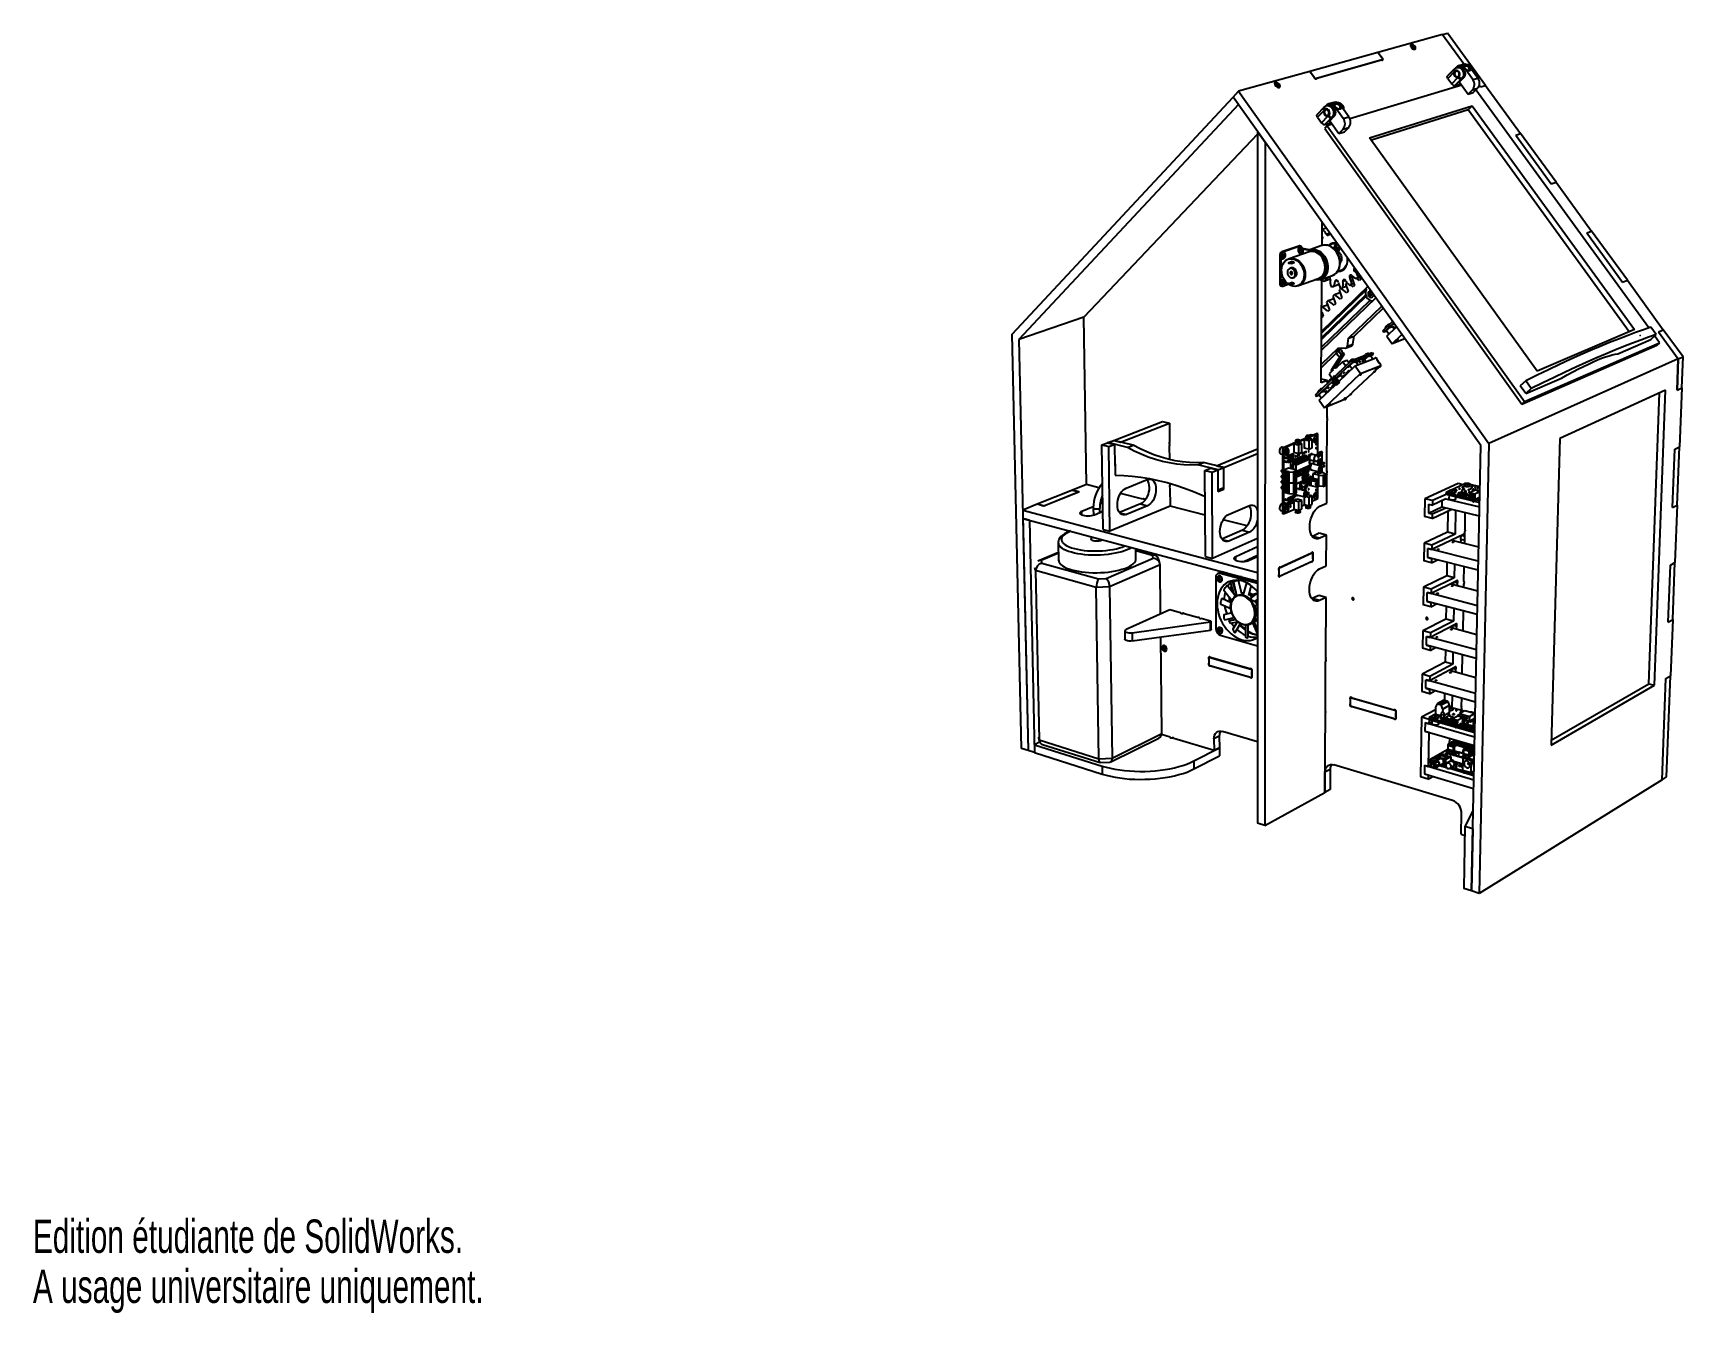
# Model space of a CAD drawing. Extents: x 0 to 254, y 0 to 197.
import ezdxf
from ezdxf.enums import TextEntityAlignment as Align

# ---------------------------------------------------------------- set-up
doc = ezdxf.new("R2010")
doc.units = 0
doc.layers.get('0').update_dxf_attribs({"linetype": 'CONTINUOUS'})

msp = doc.modelspace()

# ---------------------------------------------------------------- texts
at = {"color": 7, "linetype": 'CONTINUOUS'}
for s, width, p in [('Edition étudiante de SolidWorks.', 0.667188, (0, 7.71)), ('A usage universitaire uniquement.', 0.668182, (0, 0))]:
    msp.add_text(s, height=5.1381, dxfattribs=dict(at, width=width)).set_placement(p, align=Align.BOTTOM_LEFT)

# ---------------------------------------------------------------- linework, layer by layer
at = {"color": 7, "linetype": 'CONTINUOUS'}
for p, q in [((217.09, 196.93), (207.14, 194.15)), ((217.09, 196.93), (217.86, 197.14)), ((217.09, 196.93), (220.43, 192.33)), ((223.72, 189.08), (217.86, 197.14)), ((207.14, 194.15), (196.68, 191.23)), ((207.94, 193.05), (207.14, 194.15)), ((207.71, 193.36), (207.14, 194.15)), ((212.48, 195.19), (212.39, 195.11)), ((212.39, 195.11), (212.48, 194.93)), ((212.4, 195.1), (212.48, 195.19)), ((212.51, 194.94), (212.47, 194.96)), ((212.66, 195.09), (212.48, 195.19)), ((212.48, 194.93), (212.66, 194.84)), ((212.51, 194.94), (212.66, 195.09)), ((212.52, 194.91), (212.51, 194.94)), ((212.75, 194.92), (212.66, 195.09)), ((212.66, 194.84), (212.75, 194.92)), ((196.68, 191.23), (185.67, 188.16)), ((197.49, 190.1), (196.68, 191.23)), ((196.68, 191.23), (197.26, 190.42)), ((207.94, 193.05), (197.49, 190.1)), ((197.74, 190.17), (207.71, 192.99)), ((207.84, 192.95), (207.94, 193.05)), ((218.85, 191.52), (217.87, 190.53)), ((218.92, 191.14), (217.93, 190.15)), ((219.3, 191.37), (219.22, 191.35)), ((219.53, 191.89), (219.29, 191.82)), ((220.32, 192.3), (219.54, 192.08)), ((220.39, 192), (220.39, 192)), ((220.52, 191.67), (220.57, 191.68)), ((221.76, 189.96), (220.52, 191.67)), ((221.22, 191.36), (221.23, 191.37)), ((221.25, 191.88), (221.3, 191.9)), ((222.53, 190.2), (221.3, 191.9)), ((184.85, 187.28), (185.67, 188.16)), ((185.67, 188.16), (224.24, 133.92)), ((191.57, 189.33), (191.47, 189.25)), ((191.47, 189.25), (191.56, 189.06)), ((191.48, 189.23), (191.57, 189.33)), ((191.61, 189.07), (191.54, 189.1)), ((191.56, 189.06), (191.75, 188.96)), ((191.76, 189.23), (191.57, 189.33)), ((191.61, 189.07), (191.76, 189.23)), ((191.63, 189.02), (191.61, 189.07)), ((191.75, 188.96), (191.85, 189.04)), ((191.85, 189.04), (191.76, 189.23)), ((197.64, 190.07), (197.74, 190.17)), ((220.07, 189.09), (202.85, 183.91)), ((217.93, 190.15), (218.53, 189.33)), ((218.53, 189.33), (219.51, 190.32)), ((220, 190.06), (219.02, 189.07)), ((219.02, 189.07), (219.89, 189.33)), ((219.51, 190.35), (219.59, 190.37)), ((220.34, 190.23), (219.67, 189.55)), ((219.67, 189.52), (219.74, 189.54)), ((219.71, 189.59), (221.05, 187.73)), ((220.1, 190.15), (220, 190.06)), ((220.1, 190.15), (220.34, 190.23)), ((221.05, 187.73), (221.73, 188.4)), ((221.73, 188.4), (222.5, 188.64)), ((221.76, 189.96), (222.53, 190.2)), ((221.83, 187.97), (222.5, 188.64)), ((248.88, 151.71), (222.24, 188.38)), ((222.76, 189.12), (222.96, 188.85)), ((222.96, 188.85), (223.72, 189.08)), ((223.72, 189.08), (229.13, 181.65)), ((150.82, 150.75), (184.85, 187.28)), ((185.68, 186.12), (151.87, 149.96)), ((185.68, 186.12), (184.85, 187.28)), ((222.98, 133.62), (184.85, 187.28)), ((198.79, 185.62), (197.8, 184.59)), ((199.52, 186.02), (199.25, 185.94)), ((200.38, 186.46), (199.52, 186.21)), ((200.53, 185.77), (200.58, 185.79)), ((201.82, 183.98), (200.53, 185.77)), ((200.61, 185.79), (200.59, 185.81)), ((201.34, 186.01), (201.39, 186.03)), ((202.67, 184.24), (201.39, 186.03)), ((205.88, 181.01), (221.66, 185.91)), ((221.66, 185.91), (221.04, 185.29)), ((221.05, 187.73), (221.83, 187.97)), ((221.66, 185.91), (246.66, 151.45)), ((198.85, 185.22), (197.86, 184.19)), ((197.86, 184.19), (198.47, 183.33)), ((198.47, 183.33), (199.47, 184.36)), ((199.99, 184.08), (199, 183.05)), ((199, 183.05), (199.92, 183.33)), ((199.24, 185.46), (199.16, 185.44)), ((200.1, 183.08), (199.36, 182.86)), ((199.47, 184.38), (199.55, 184.41)), ((200.36, 184.26), (199.68, 183.56)), ((199.69, 183.53), (199.76, 183.55)), ((199.72, 183.6), (201.12, 181.64)), ((200.09, 184.18), (199.99, 184.08)), ((200.09, 184.18), (200.36, 184.26)), ((201.82, 183.98), (202.67, 184.24)), ((221.04, 185.29), (206.14, 180.65)), ((245.83, 151.1), (221.04, 185.29)), ((188.6, 181.56), (161.85, 153.37)), ((188.65, 181.93), (188.6, 181.92)), ((188.6, 181.92), (188.62, 75.42)), ((189.77, 180.27), (188.6, 181.92)), ((199.36, 182.86), (198.95, 182.43)), ((198.95, 182.43), (229.3, 139.97)), ((199.36, 182.86), (229.75, 140.38)), ((201.12, 181.64), (201.8, 182.34)), ((201.12, 181.64), (201.98, 181.9)), ((201.8, 182.34), (202.66, 182.6)), ((201.98, 181.9), (202.66, 182.6)), ((231.67, 145.07), (205.88, 181.01)), ((228.38, 181.4), (229.13, 181.65)), ((228.38, 181.4), (229.13, 181.65)), ((228.38, 181.4), (233.83, 173.9)), ((234.58, 174.16), (229.13, 181.65)), ((229.13, 181.65), (229.13, 181.65)), ((189.77, 180.27), (189.72, 75.08)), ((189.82, 180.28), (189.77, 180.27)), ((233.83, 173.9), (234.58, 174.16)), ((234.58, 174.16), (240.05, 166.63)), ((198.55, 164.4), (198.58, 167.96)), ((198.56, 165.82), (198.6, 165.76)), ((199.19, 167.1), (198.57, 166.89)), ((239.31, 166.35), (240.05, 166.63)), ((239.31, 166.35), (240.05, 166.63)), ((239.31, 166.35), (244.83, 158.76)), ((245.57, 159.05), (240.05, 166.63)), ((240.05, 166.63), (240.05, 166.63)), ((192.18, 162.77), (192.03, 162.8)), ((192.03, 162.8), (192.03, 158.59)), ((192.18, 162.77), (192.17, 158.56)), ((194.98, 164.33), (192.36, 163.44)), ((192.51, 163.41), (192.36, 163.44)), ((195.12, 164.3), (192.51, 163.41)), ((192.68, 162.9), (192.56, 162.87)), ((192.56, 162.87), (192.56, 162.81)), ((192.56, 162.81), (192.64, 162.74)), ((192.56, 162.81), (192.88, 162.81)), ((192.79, 162.77), (192.56, 162.81)), ((192.68, 162.73), (192.56, 162.75)), ((192.68, 162.73), (192.56, 162.69)), ((192.77, 163.12), (192.67, 163.05)), ((192.68, 162.9), (192.67, 163.08)), ((192.79, 162.94), (192.68, 162.96)), ((192.68, 162.69), (192.77, 162.6)), ((192.79, 162.94), (192.77, 163.12)), ((196.56, 163.42), (193.49, 162.36)), ((195.12, 164.3), (194.98, 164.33)), ((195.22, 164.31), (195.08, 164.34)), ((195.29, 163.8), (195.17, 163.77)), ((195.17, 163.77), (195.17, 163.71)), ((195.17, 163.71), (195.24, 163.64)), ((195.17, 163.71), (195.49, 163.7)), ((195.4, 163.66), (195.17, 163.71)), ((195.29, 163.63), (195.17, 163.65)), ((195.29, 163.63), (195.17, 163.59)), ((195.39, 164.01), (195.28, 163.95)), ((195.29, 163.8), (195.28, 163.98)), ((195.4, 163.84), (195.29, 163.86)), ((195.29, 163.59), (195.38, 163.5)), ((195.4, 163.84), (195.39, 164.01)), ((198.36, 163.37), (195.55, 163.93)), ((198.25, 163.33), (195.59, 163.86)), ((198.53, 164.39), (196.68, 163.75)), ((197.78, 163.52), (197.76, 163.49)), ((198.25, 163.33), (198.36, 163.37)), ((199.12, 162.11), (198.25, 163.33)), ((199.23, 162.15), (198.36, 163.37)), ((198.57, 164.4), (198.53, 164.39)), ((200.21, 164.69), (200, 164.61)), ((200.83, 164.02), (200.54, 164.02)), ((200.65, 163.81), (200.83, 164.02)), ((200.67, 163.96), (200.65, 163.81)), ((200.67, 163.96), (200.83, 164.02)), ((200.69, 164.13), (200.86, 164.19)), ((200.86, 164.19), (200.73, 164.3)), ((200.81, 163.91), (200.8, 163.75)), ((200.81, 163.91), (200.98, 163.97)), ((200.81, 163.91), (200.96, 163.86)), ((200.83, 164.08), (200.98, 164.03)), ((200.83, 164.02), (200.84, 164.07)), ((200.98, 163.97), (200.83, 164.02)), ((193.49, 162.36), (193.33, 162.31)), ((193.4, 161.76), (193.4, 161.69)), ((193.45, 161.8), (193.84, 161.93)), ((193.79, 160.96), (193.57, 160.89)), ((194.25, 161.85), (193.84, 161.93)), ((193.86, 161.71), (194.25, 161.85)), ((193.86, 161.64), (194.25, 161.78)), ((193.86, 161.64), (193.86, 161.71)), ((194.25, 161.78), (194.25, 161.85)), ((199.11, 160.01), (199.12, 162.11)), ((199.12, 162.11), (199.23, 162.15)), ((199.22, 160.05), (199.23, 162.15)), ((199.22, 161.3), (199.29, 161.32)), ((201.42, 160.55), (201.64, 160.63)), ((192.17, 158.56), (192.03, 158.59)), ((192.24, 158.18), (192.39, 158.15)), ((192.5, 158.16), (193.34, 158.46)), ((192.67, 158.7), (192.55, 158.67)), ((192.55, 158.67), (192.55, 158.61)), ((192.55, 158.61), (192.63, 158.54)), ((192.55, 158.61), (192.87, 158.61)), ((192.78, 158.57), (192.55, 158.61)), ((192.67, 158.53), (192.55, 158.55)), ((192.67, 158.53), (192.55, 158.49)), ((192.76, 158.91), (192.66, 158.85)), ((192.67, 158.7), (192.66, 158.88)), ((192.78, 158.74), (192.67, 158.76)), ((192.67, 158.49), (192.76, 158.4)), ((192.78, 158.74), (192.76, 158.91)), ((193.39, 158.52), (193.39, 158.45)), ((193.44, 158.56), (193.83, 158.7)), ((194.24, 158.62), (193.83, 158.7)), ((193.85, 158.48), (194.24, 158.62)), ((193.85, 158.41), (194.24, 158.55)), ((193.85, 158.41), (193.85, 158.48)), ((194.08, 159.44), (194.3, 159.52)), ((194.24, 158.55), (194.24, 158.62)), ((194.78, 158.18), (194.94, 158.24)), ((194.94, 158.24), (197.99, 159.33)), ((198.23, 159.14), (197.75, 159.24)), ((198.23, 159.14), (199.11, 160.01)), ((198.23, 159.14), (198.34, 159.18)), ((198.3, 159.15), (200.14, 159.81)), ((198.34, 159.18), (199.22, 160.05)), ((198.43, 143.24), (198.53, 159.23)), ((205.59, 158.08), (198.48, 151.16)), ((205.34, 157.58), (198.48, 150.91)), ((198.53, 159.14), (198.53, 159.18)), ((198.8, 158.92), (199.65, 159.22)), ((199.11, 160.01), (199.22, 160.05)), ((201.05, 158.36), (200.2, 158.05)), ((201.43, 157.83), (201.17, 157.58)), ((201.17, 157.58), (201.6, 156.37)), ((201.43, 157.83), (201.5, 157.86)), ((202.37, 157.12), (201.43, 157.83)), ((202.3, 158.09), (201.72, 157.88)), ((202.36, 158.74), (202.14, 158.53)), ((202.14, 158.53), (202.57, 157.32)), ((202.87, 158.28), (202.85, 158.27)), ((203.34, 158.07), (202.98, 158.34)), ((203.45, 158.55), (203.08, 158.42)), ((203.28, 159.64), (203.12, 159.48)), ((203.12, 159.48), (203.55, 158.27)), ((203.55, 158.27), (203.34, 158.07)), ((204.32, 159.02), (203.9, 159.34)), ((204.42, 159.51), (203.94, 159.34)), ((204.36, 159.7), (204.09, 159.6)), ((204.27, 159.95), (204.53, 159.22)), ((204.53, 159.22), (204.32, 159.02)), ((205.71, 157.94), (205.58, 157.87)), ((244.83, 158.76), (245.57, 159.05)), ((245.57, 159.05), (251.11, 151.43)), ((198.46, 148.28), (206.82, 156.36)), ((205.27, 156.79), (198.47, 150.19)), ((205.34, 156.6), (198.47, 149.94)), ((198.47, 148.75), (205.92, 155.96)), ((198.54, 155), (199.37, 155.3)), ((199.5, 155.94), (199.24, 155.69)), ((199.24, 155.69), (199.67, 154.48)), ((199.5, 155.94), (200.34, 156.25)), ((200.43, 155.22), (199.5, 155.94)), ((200.46, 156.88), (200.2, 156.63)), ((200.2, 156.63), (200.63, 155.42)), ((200.63, 155.42), (200.43, 155.22)), ((200.46, 156.88), (201.3, 157.19)), ((201.4, 156.17), (200.46, 156.88)), ((201.31, 157.19), (201.3, 157.19)), ((201.6, 156.37), (201.4, 156.17)), ((202.57, 157.32), (202.37, 157.12)), ((202.63, 150.15), (207.74, 155.06)), ((205.87, 156.98), (205.74, 157.01)), ((205.74, 156.84), (206.04, 156.87)), ((205.87, 156.81), (205.74, 156.84)), ((205.87, 156.98), (205.89, 157.15)), ((205.87, 156.98), (206.04, 157.04)), ((205.87, 156.81), (206.04, 156.87)), ((206.04, 156.87), (205.88, 156.64)), ((205.89, 157.15), (206.04, 157.04)), ((206.02, 156.95), (206.03, 157.12)), ((206.02, 156.78), (206.17, 156.83)), ((206.04, 156.94), (206.04, 156.87)), ((206.04, 156.87), (206.17, 156.84)), ((161.85, 153.37), (151.87, 149.96)), ((162.27, 127.58), (161.85, 153.37)), ((198.5, 153.35), (198.49, 153.36)), ((198.54, 155), (198.5, 154.96)), ((198.5, 154.13), (198.71, 153.54)), ((198.71, 153.54), (198.5, 153.35)), ((199.46, 154.28), (198.54, 155)), ((199.67, 154.48), (199.46, 154.28)), ((203.47, 150.47), (207.95, 154.77)), ((207.91, 151.28), (209.41, 152.71)), ((208.08, 151.05), (209.58, 152.48)), ((152.27, 86.93), (150.82, 150.75)), ((151.87, 149.96), (153.27, 86.62)), ((202.47, 148.91), (202.63, 150.15)), ((202.63, 150.15), (203.47, 150.47)), ((203.3, 149.24), (203.47, 150.47)), ((207.91, 151.28), (208.08, 151.05)), ((208.54, 151.23), (208.08, 151.05)), ((208.48, 151.31), (208.85, 150.79)), ((208.49, 152.01), (208.56, 151.9)), ((208.5, 150.45), (210, 151.88)), ((208.5, 150.45), (209.32, 149.29)), ((208.54, 151.98), (208.52, 151.96)), ((208.7, 152.18), (208.57, 152.11)), ((209.32, 149.29), (210.83, 150.72)), ((211.29, 150.06), (209.32, 149.29)), ((209.63, 151.54), (209.36, 151.93)), ((209.84, 151.73), (209.57, 151.63)), ((246.66, 151.45), (231.67, 145.07)), ((244.09, 147.75), (249.19, 149.96)), ((247.54, 150.55), (247.54, 150.55)), ((247.55, 150.53), (247.55, 150.53)), ((249.19, 149.96), (250.02, 150.69)), ((250.02, 150.69), (249.2, 151.81)), ((250.53, 149.43), (249.78, 150.47)), ((250.39, 151.11), (251.11, 151.43)), ((250.39, 151.11), (251.11, 151.43)), ((250.39, 151.11), (253.42, 146.94)), ((254.14, 147.26), (251.11, 151.43)), ((251.11, 151.43), (251.11, 151.43)), ((198.45, 146.13), (201.09, 148.67)), ((198.45, 145.64), (200.7, 147.81)), ((200.33, 145.63), (201.56, 147.55)), ((200.74, 145.79), (201.98, 147.71)), ((200.8, 148.01), (200.8, 148.01)), ((200.86, 147.65), (201.28, 147.23)), ((201.21, 148.36), (200.88, 148.23)), ((200.93, 148.1), (200.88, 148.08)), ((201.09, 148.67), (202.16, 148.62)), ((201.14, 148.04), (201.1, 148.02)), ((201.1, 148.02), (201.56, 147.55)), ((201.14, 148.04), (201.35, 147.83)), ((201.29, 148.37), (201.57, 148.65)), ((201.35, 147.83), (201.56, 147.62)), ((201.89, 147.75), (201.56, 147.62)), ((201.56, 147.55), (201.98, 147.71)), ((201.98, 147.71), (201.67, 148.03)), ((201.68, 147.96), (201.89, 147.75)), ((202.27, 148.64), (203.11, 148.96)), ((202.47, 148.91), (203.3, 149.24)), ((203.09, 146.68), (206.24, 147.91)), ((203.25, 146.45), (206.4, 147.68)), ((205.35, 147.68), (205.22, 147.61)), ((205.24, 147.55), (205.36, 147.58)), ((205.36, 147.58), (205.36, 147.57)), ((206.36, 146.92), (206, 147.43)), ((206.4, 147.68), (206.05, 147.35)), ((206.24, 147.91), (206.4, 147.68)), ((229.3, 139.97), (250.09, 149.05)), ((229.75, 140.38), (250.53, 149.43)), ((250.53, 149.43), (250.09, 149.05)), ((197.55, 141.39), (203.09, 146.68)), ((200.24, 145.25), (199.62, 144.66)), ((199.99, 145.22), (200.15, 145.48)), ((200, 145.07), (200.02, 145.04)), ((200.04, 145.17), (200.17, 145.38)), ((200.04, 145.11), (200.06, 145.08)), ((200.19, 145.33), (200.24, 145.25)), ((200.22, 145.58), (201.28, 147.23)), ((200.89, 145.85), (200.23, 145.59)), ((200.33, 143.66), (203.25, 146.45)), ((200.45, 145.45), (200.4, 145.52)), ((200.55, 145.55), (200.45, 145.45)), ((200.55, 145.55), (200.84, 145.66)), ((200.69, 145.52), (200.55, 145.55)), ((201.71, 146.49), (200.69, 145.52)), ((201.14, 143.45), (203.67, 145.86)), ((201.71, 146.49), (202.37, 146.75)), ((202.19, 145.82), (201.71, 146.49)), ((202.63, 146.38), (202.37, 146.75)), ((202.83, 145.91), (203.19, 145.4)), ((202.95, 146.73), (203.05, 146.78)), ((203.09, 146.68), (203.25, 146.45)), ((203.15, 146.7), (203.19, 146.73)), ((203.67, 145.86), (206.81, 147.1)), ((203.67, 145.86), (204.49, 144.7)), ((204.06, 146.01), (203.69, 146.53)), ((204.49, 144.7), (207.62, 145.95)), ((205.28, 146.62), (205.05, 146.4)), ((205.14, 146.82), (205.35, 146.52)), ((206.8, 145.18), (207.4, 145.75)), ((207.41, 146.26), (207.03, 146.8)), ((207.58, 145.82), (207.4, 145.75)), ((253.42, 146.94), (224.24, 133.92)), ((253.24, 142.14), (253.42, 146.94)), ((253.42, 146.94), (253.24, 142.14)), ((253.42, 146.94), (254.14, 147.26)), ((253.95, 142.47), (254.14, 147.26)), ((197.71, 141.16), (200.14, 143.48)), ((198.12, 140.57), (200.62, 142.96)), ((199.38, 143.61), (198.43, 143.24)), ((199.38, 143.61), (198.44, 143.82)), ((198.92, 139.43), (204.49, 144.7)), ((199.35, 143.12), (199.28, 143.06)), ((199.43, 143.41), (199.36, 143.34)), ((199.37, 143.36), (199.38, 143.61)), ((199.49, 143.48), (199.45, 143.44)), ((199.47, 143.25), (199.48, 143.23)), ((199.47, 142.48), (199.48, 142.48)), ((199.53, 143.51), (199.5, 143.48)), ((199.55, 142.53), (199.54, 142.54)), ((199.59, 143.58), (199.55, 143.54)), ((199.57, 143.34), (199.58, 143.33)), ((199.63, 143.6), (199.6, 143.58)), ((199.62, 144.66), (200.16, 143.9)), ((199.7, 143.68), (199.65, 143.64)), ((199.67, 143.44), (199.68, 143.43)), ((199.77, 143.73), (199.71, 143.67)), ((199.83, 143.8), (199.79, 143.77)), ((199.81, 143.57), (199.82, 143.56)), ((199.91, 143.87), (199.84, 143.8)), ((200.2, 143.94), (200.1, 143.84)), ((200.38, 143.68), (200.28, 143.64)), ((200.31, 144.17), (200.37, 144.08)), ((200.35, 144.3), (200.32, 144.29)), ((200.72, 144.04), (200.33, 143.66)), ((200.59, 143.76), (200.38, 143.68)), ((200.42, 144.27), (200.4, 144.26)), ((200.4, 144.26), (200.46, 144.17)), ((200.42, 144.27), (200.48, 144.19)), ((200.54, 142.98), (200.65, 143.02)), ((200.71, 142.83), (200.59, 143)), ((200.65, 143.02), (200.85, 143.1)), ((201.23, 143.32), (200.71, 142.83)), ((200.71, 142.83), (200.71, 142.83)), ((201.56, 144.37), (200.72, 144.04)), ((201.23, 143.32), (200.72, 144.04)), ((201.23, 143.32), (201.23, 143.32)), ((201.77, 144.05), (201.56, 144.37)), ((206.36, 144.77), (203.3, 141.87)), ((229.92, 143.56), (229.07, 142.81)), ((229.92, 141.62), (229.07, 142.81)), ((229.92, 141.62), (235.42, 144)), ((230.77, 142.38), (229.92, 143.56)), ((230.77, 142.38), (229.92, 141.62)), ((253.24, 142.14), (253.95, 142.47)), ((253.95, 142.47), (253.6, 133.41)), ((197.55, 141.39), (197.71, 141.16)), ((198.16, 141.34), (197.71, 141.16)), ((198.11, 142.1), (198.19, 142)), ((198.11, 141.42), (198.47, 140.91)), ((198.12, 140.57), (198.92, 139.43)), ((198.17, 142.08), (198.15, 142.05)), ((198.31, 142.27), (198.2, 142.2)), ((198.22, 142.14), (198.33, 142.17)), ((198.33, 142.17), (198.34, 142.14)), ((202.25, 140.78), (198.92, 139.43)), ((199.23, 141.64), (198.97, 142.02)), ((199.48, 141.87), (199.16, 141.74)), ((199.36, 141.76), (199.37, 141.82)), ((202.28, 140.91), (202.87, 141.46)), ((203.05, 141.54), (202.87, 141.46)), ((229.75, 140.38), (229.3, 139.97)), ((251.46, 142.15), (235.16, 134.69)), ((248.88, 96.92), (250.54, 141.72)), ((249.75, 96.68), (251.46, 142.15)), ((166.46, 134.4), (173.98, 137.32)), ((173.98, 137.32), (175.04, 137.06)), ((199.29, 129.77), (199.34, 137.38)), ((199.34, 138.08), (199.35, 139.6)), ((167.52, 134.14), (175.04, 137.06)), ((175.04, 137.06), (175.06, 134.19)), ((196.06, 134.72), (195.18, 134.35)), ((196.06, 135.03), (196.06, 134.87)), ((196.06, 134.86), (196.06, 134.55)), ((197.77, 135.44), (196.77, 135.02)), ((197.91, 135.41), (196.77, 134.93)), ((196.77, 134.87), (196.77, 135.03)), ((196.77, 134.54), (196.77, 134.86)), ((197.14, 135.18), (196.89, 135.24)), ((197.75, 134.78), (197.65, 134.73)), ((197.66, 134.57), (197.65, 134.74)), ((197.77, 134.62), (197.75, 134.78)), ((197.91, 135.41), (197.77, 135.44)), ((197.9, 132.34), (197.91, 135.41)), ((235.16, 134.69), (233.84, 87.45)), ((164.63, 133.69), (165.52, 134.04)), ((164.82, 120.68), (164.63, 133.69)), ((164.63, 133.69), (165.69, 133.43)), ((165.52, 134.04), (166.58, 133.77)), ((165.57, 134.06), (166.46, 134.4)), ((165.57, 134.06), (165.57, 134.02)), ((168.57, 133.32), (165.57, 134.06)), ((165.69, 133.43), (166.58, 133.77)), ((165.88, 120.4), (165.69, 133.43)), ((169.45, 133.66), (166.46, 134.4)), ((166.46, 134.4), (167.52, 134.14)), ((166.58, 133.77), (166.62, 130.5)), ((168.57, 133.32), (169.45, 133.66)), ((175.08, 131.45), (175.07, 133.51)), ((182.3, 130.5), (188.61, 133.09)), ((183.41, 130.22), (188.61, 132.37)), ((192.17, 132.33), (192.45, 132.26)), ((192.67, 133.29), (192.42, 133.35)), ((194.47, 134.05), (192.45, 133.19)), ((192.59, 133.16), (192.45, 133.19)), ((192.45, 133.19), (192.46, 123.09)), ((194.47, 133.95), (192.59, 133.16)), ((192.59, 133.16), (192.6, 129.77)), ((193.19, 132.67), (193.07, 132.63)), ((193.19, 132.5), (193.07, 132.53)), ((193.19, 132.5), (193.07, 132.46)), ((193.08, 132.6), (193.16, 132.51)), ((193.08, 132.6), (193.39, 132.59)), ((193.3, 132.55), (193.08, 132.6)), ((193.29, 132.89), (193.18, 132.83)), ((193.19, 132.67), (193.18, 132.84)), ((193.3, 132.72), (193.19, 132.74)), ((193.19, 132.48), (193.28, 132.38)), ((193.3, 132.72), (193.29, 132.89)), ((193.65, 132.15), (193.6, 132.13)), ((193.74, 132.18), (193.69, 132.16)), ((193.79, 132.21), (193.74, 132.19)), ((193.87, 132.24), (193.83, 132.22)), ((194.12, 132.26), (193.94, 132.3)), ((194.12, 132.18), (194.09, 132.17)), ((194.1, 132.18), (194.09, 132.18)), ((194.1, 132.18), (194.11, 132.17)), ((194.12, 132.18), (194.12, 132.18)), ((194.47, 133.95), (194.2, 133.84)), ((194.91, 133.67), (194.2, 133.84)), ((194.2, 133.84), (194.2, 132.51)), ((194.91, 132.34), (194.2, 132.51)), ((194.47, 134.36), (194.47, 134.19)), ((194.47, 134.19), (194.47, 133.87)), ((195.45, 133.9), (194.91, 133.67)), ((194.91, 133.67), (194.91, 132.34)), ((194.91, 132.34), (195.45, 132.56)), ((196.06, 134.63), (195.18, 134.25)), ((195.18, 134.19), (195.18, 134.36)), ((195.18, 133.87), (195.18, 134.19)), ((195.45, 133.9), (195.18, 133.96)), ((195.45, 132.56), (195.45, 133.9)), ((196.06, 134.63), (195.8, 134.52)), ((196.51, 134.35), (195.8, 134.52)), ((195.8, 134.52), (195.8, 133.19)), ((196.51, 133.02), (195.8, 133.19)), ((197.04, 134.57), (196.51, 134.35)), ((196.51, 134.35), (196.51, 133.02)), ((196.51, 133.02), (197.04, 133.25)), ((196.62, 132.22), (196.88, 132.33)), ((196.76, 132.19), (196.62, 132.22)), ((196.76, 132.19), (196.89, 132.24)), ((197.04, 134.57), (196.77, 134.64)), ((197.02, 132.3), (196.88, 132.33)), ((196.89, 132.24), (197.02, 132.3)), ((197.7, 132.08), (196.99, 132.25)), ((197.04, 133.25), (197.04, 134.57)), ((197.66, 134.57), (197.54, 134.53)), ((197.54, 134.5), (197.63, 134.41)), ((197.54, 134.5), (197.85, 134.49)), ((197.77, 134.45), (197.54, 134.5)), ((197.66, 134.4), (197.54, 134.43)), ((197.66, 134.4), (197.54, 134.37)), ((197.86, 132.22), (197.61, 132.11)), ((197.77, 134.62), (197.65, 134.64)), ((197.66, 134.38), (197.75, 134.29)), ((197.86, 132.22), (197.9, 132.21)), ((197.96, 132.26), (197.9, 132.27)), ((197.9, 132.27), (197.9, 131.98)), ((197.96, 131.91), (197.96, 132.26)), ((198.39, 132.65), (198, 132.48)), ((198.07, 132.47), (198, 132.48)), ((198.46, 132.63), (198.07, 132.47)), ((198.46, 132.63), (198.39, 132.65)), ((198.5, 132.64), (198.43, 132.65)), ((198.55, 131.01), (198.56, 132.54)), ((221.57, 65), (222.98, 133.62)), ((224.24, 133.92), (222.76, 64.62)), ((252.54, 124.08), (252.88, 133.06)), ((252.88, 133.06), (253.6, 133.41)), ((253.25, 124.44), (253.6, 133.41)), ((166.62, 130.8), (166.68, 130.79)), ((166.62, 130.5), (166.68, 130.52)), ((166.68, 130.79), (166.7, 129.06)), ((179.43, 130.63), (180.3, 130.99)), ((182.54, 129.87), (179.43, 130.63)), ((183.41, 130.22), (180.3, 130.99)), ((180.5, 129.76), (181.37, 130.12)), ((180.57, 116.5), (180.5, 129.76)), ((180.5, 129.76), (181.61, 129.48)), ((181.37, 130.12), (182.48, 129.84)), ((181.61, 129.48), (182.48, 129.84)), ((182.3, 130.5), (183.41, 130.22)), ((182.48, 129.84), (182.49, 126.51)), ((182.54, 129.87), (183.41, 130.22)), ((182.55, 126.8), (182.54, 129.87)), ((183.42, 127.16), (183.41, 130.22)), ((183.42, 126.9), (183.41, 130.22)), ((192.45, 129.75), (192.35, 129.78)), ((193.38, 130.11), (192.57, 129.76)), ((193.49, 129.54), (192.57, 129.76)), ((192.57, 129.76), (192.57, 128.08)), ((193.39, 129.47), (192.68, 129.64)), ((192.68, 129.64), (192.68, 128.97)), ((192.74, 131.71), (192.92, 131.67)), ((192.75, 131.12), (192.92, 131.08)), ((192.94, 131.76), (192.76, 131.8)), ((192.94, 131.16), (192.77, 131.2)), ((193.27, 131.81), (193.16, 131.77)), ((193.27, 131.22), (193.16, 131.17)), ((193.19, 131.69), (193.3, 131.73)), ((193.2, 131.09), (193.31, 131.14)), ((193.39, 132.03), (193.29, 131.99)), ((193.39, 131.43), (193.3, 131.39)), ((194.3, 129.89), (193.38, 130.11)), ((193.43, 132.06), (193.39, 132.04)), ((193.44, 131.46), (193.39, 131.44)), ((193.45, 131.63), (193.54, 131.67)), ((193.45, 131.03), (193.55, 131.07)), ((193.49, 132.08), (193.48, 132.07)), ((193.5, 131.48), (193.48, 131.47)), ((193.54, 132.1), (193.5, 132.09)), ((193.54, 131.51), (193.5, 131.49)), ((193.55, 131.66), (193.59, 131.68)), ((193.55, 131.07), (193.6, 131.09)), ((193.6, 132.12), (193.58, 132.11)), ((193.61, 131.53), (193.59, 131.52)), ((193.65, 131.56), (193.61, 131.54)), ((193.63, 131.71), (193.65, 131.72)), ((193.64, 131.11), (193.65, 131.12)), ((193.66, 131.71), (193.7, 131.73)), ((193.66, 131.11), (193.7, 131.13)), ((193.67, 131.12), (193.67, 130.04)), ((193.75, 131.59), (193.69, 131.56)), ((193.74, 131.75), (193.76, 131.76)), ((193.74, 131.16), (193.76, 131.17)), ((193.79, 131.62), (193.75, 131.6)), ((193.76, 131.76), (193.81, 131.77)), ((193.77, 131.16), (193.81, 131.18)), ((194.1, 131.1), (193.79, 131.17)), ((193.88, 131.64), (193.84, 131.63)), ((193.85, 131.8), (193.9, 131.82)), ((193.85, 131.2), (193.9, 131.23)), ((193.91, 131.82), (193.95, 131.83)), ((193.91, 131.22), (193.95, 131.24)), ((193.92, 130.67), (194.1, 130.63)), ((193.92, 129.98), (193.92, 130.67)), ((194.12, 131.67), (193.95, 131.71)), ((193.99, 131.86), (194.03, 131.88)), ((193.99, 131.27), (194.03, 131.28)), ((194.02, 129.95), (194.1, 129.99)), ((194.1, 131.1), (196.24, 132.02)), ((194.13, 131.59), (194.1, 131.57)), ((194.1, 131.58), (194.11, 131.58)), ((194.1, 131.58), (194.1, 131.58)), ((194.1, 130.75), (194.1, 131.1)), ((194.1, 130.75), (194.32, 130.85)), ((194.56, 130.64), (194.1, 130.75)), ((194.1, 130.75), (194.1, 129.94)), ((194.13, 131.4), (195.81, 132.12)), ((194.13, 132.09), (194.16, 132.1)), ((194.13, 131.59), (194.13, 131.59)), ((194.13, 131.49), (194.16, 131.5)), ((194.63, 129.69), (194.17, 129.49)), ((194.18, 130.88), (194.41, 130.82)), ((194.5, 130.9), (194.2, 130.97)), ((194.63, 129.69), (194.3, 129.89)), ((194.41, 130.83), (194.41, 130.75)), ((194.45, 131), (194.68, 130.94)), ((194.45, 130.9), (194.59, 130.96)), ((194.77, 131.01), (194.48, 131.08)), ((194.5, 130.75), (194.5, 130.89)), ((194.56, 130.64), (196.69, 131.56)), ((194.56, 129.73), (194.56, 130.64)), ((194.63, 129.66), (196.69, 130.56)), ((194.63, 129.63), (196.24, 130.33)), ((194.63, 128.01), (194.63, 129.69)), ((194.63, 129.42), (195.16, 129.65)), ((194.68, 130.94), (194.68, 130.87)), ((194.72, 129.7), (194.75, 129.7)), ((194.73, 131.11), (194.95, 131.06)), ((194.73, 131.02), (194.86, 131.08)), ((195.04, 131.13), (194.75, 131.2)), ((194.77, 130.87), (194.77, 131.01)), ((194.77, 129.71), (194.77, 129.72)), ((195.16, 129.65), (194.85, 129.72)), ((194.95, 131.06), (194.95, 130.98)), ((194.99, 129.82), (195.02, 129.81)), ((195, 131.23), (195.22, 131.18)), ((195, 131.14), (195.13, 131.2)), ((195.31, 131.25), (195.02, 131.32)), ((195.11, 129.78), (195.02, 129.8)), ((195.04, 130.98), (195.04, 131.13)), ((195.04, 129.83), (195.04, 129.84)), ((195.16, 129.65), (195.16, 129.67)), ((195.16, 129.38), (195.16, 129.65)), ((195.16, 129.61), (195.18, 129.61)), ((195.19, 129.74), (195.24, 129.76)), ((195.22, 131.18), (195.22, 131.1)), ((195.22, 129.61), (195.26, 129.63)), ((195.29, 129.8), (195.23, 129.78)), ((195.29, 129.69), (195.24, 129.67)), ((195.24, 129.67), (195.24, 129.66)), ((195.24, 129.66), (195.29, 129.67)), ((195.26, 129.94), (195.29, 129.93)), ((195.31, 129.8), (195.26, 129.78)), ((195.27, 131.35), (195.49, 131.29)), ((195.27, 131.26), (195.4, 131.31)), ((195.58, 131.36), (195.29, 131.43)), ((195.29, 129.67), (195.29, 129.69)), ((195.31, 131.1), (195.31, 131.24)), ((195.31, 129.95), (195.31, 129.96)), ((195.62, 129.73), (195.33, 129.81)), ((195.37, 129.69), (195.37, 129.68)), ((195.4, 129.63), (195.61, 129.58)), ((195.49, 131.29), (195.49, 131.22)), ((195.49, 129.89), (195.55, 129.88)), ((195.53, 130.06), (195.56, 130.05)), ((195.54, 131.46), (195.76, 131.41)), ((195.54, 131.37), (195.67, 131.43)), ((195.54, 129.87), (195.54, 129.85)), ((195.85, 131.48), (195.56, 131.55)), ((195.76, 129.98), (195.56, 130.03)), ((195.57, 129.85), (195.57, 129.84)), ((195.58, 131.22), (195.58, 131.36)), ((195.58, 130.07), (195.58, 130.07)), ((195.62, 129.94), (195.58, 129.93)), ((195.59, 129.79), (195.64, 129.78)), ((195.65, 129.95), (195.61, 129.93)), ((195.61, 129.66), (195.61, 129.6)), ((195.71, 129.96), (195.75, 129.98)), ((195.93, 129.86), (195.74, 129.91)), ((195.76, 131.41), (195.76, 131.33)), ((195.82, 129.79), (195.78, 129.78)), ((195.8, 130.17), (195.83, 130.17)), ((196.24, 132.02), (195.81, 132.12)), ((195.81, 131.58), (196.03, 131.52)), ((195.81, 131.49), (195.94, 131.55)), ((195.81, 129.9), (195.81, 129.92)), ((196.12, 131.59), (195.83, 131.66)), ((195.85, 131.33), (195.85, 131.48)), ((195.85, 130.18), (195.85, 130.19)), ((196.09, 129.9), (196.02, 129.91)), ((196.03, 131.53), (196.03, 131.45)), ((196.07, 130.29), (196.1, 130.28)), ((196.07, 129.7), (196.35, 129.82)), ((196.08, 131.69), (196.3, 131.64)), ((196.08, 131.6), (196.21, 131.66)), ((196.39, 131.71), (196.1, 131.78)), ((196.12, 131.45), (196.12, 131.59)), ((196.12, 130.3), (196.12, 130.31)), ((196.46, 129.69), (196.15, 129.55)), ((196.15, 129.49), (196.46, 129.62)), ((196.24, 131.75), (196.24, 132.02)), ((196.24, 130.33), (196.24, 130.36)), ((196.27, 130.32), (196.3, 130.31)), ((196.3, 131.64), (196.3, 131.57)), ((196.34, 130.41), (196.37, 130.4)), ((196.39, 131.57), (196.39, 131.71)), ((196.69, 131.56), (196.39, 131.64)), ((196.39, 130.42), (196.39, 130.43)), ((196.46, 129.69), (196.46, 129.62)), ((196.47, 129.97), (196.68, 129.92)), ((196.48, 129.64), (196.48, 129.71)), ((196.62, 130.91), (196.62, 131.15)), ((196.62, 130.91), (196.69, 130.89)), ((196.69, 131.23), (196.69, 131.56)), ((196.69, 131.36), (196.78, 131.34)), ((196.69, 130.56), (196.69, 130.89)), ((196.89, 130.81), (196.69, 130.86)), ((196.79, 131.4), (197.5, 131.22)), ((196.88, 129.87), (198.17, 129.56)), ((198.39, 130.45), (197.09, 130.77)), ((197.21, 131.29), (197.21, 131.24)), ((197.21, 130.81), (197.21, 130.74)), ((197.23, 130.82), (197.25, 130.83)), ((197.25, 131.22), (197.25, 130.78)), ((197.89, 129.63), (197.89, 129.43)), ((197.95, 129.42), (197.95, 129.61)), ((198.44, 131.54), (198.09, 131.39)), ((198.09, 131.39), (198.09, 130.53)), ((198.36, 131.05), (198.09, 130.94)), ((198.55, 130.78), (198.09, 130.89)), ((198.15, 132.15), (198.26, 132.12)), ((198.34, 130.58), (198.56, 130.75)), ((198.34, 130.58), (198.68, 130.73)), ((198.56, 130.31), (198.34, 130.58)), ((198.89, 130.93), (198.36, 131.05)), ((198.37, 131.05), (198.37, 131.51)), ((198.44, 131.03), (198.44, 131.54)), ((198.55, 130.28), (198.53, 130.28)), ((198.55, 130.78), (198.89, 130.93)), ((198.55, 130.17), (198.55, 130.28)), ((198.55, 129.65), (198.55, 130.08)), ((198.9, 130.89), (198.56, 130.75)), ((198.56, 130.31), (198.9, 130.45)), ((198.56, 130.28), (198.9, 130.42)), ((198.68, 130.73), (198.9, 130.89)), ((198.9, 130.45), (198.68, 130.73)), ((162.27, 127.58), (160.12, 126.73)), ((164.19, 127.09), (162.27, 127.58)), ((168.36, 127.03), (171.61, 128.35)), ((175.12, 127.11), (175.14, 124.27)), ((181.67, 116.2), (181.61, 129.48)), ((182.55, 126.8), (183.42, 127.16)), ((192.31, 129.6), (192.45, 129.57)), ((192.31, 128.73), (192.46, 128.69)), ((192.31, 127.92), (192.46, 127.89)), ((192.46, 128.88), (192.36, 128.9)), ((192.46, 128.07), (192.36, 128.1)), ((192.46, 127.2), (192.36, 127.22)), ((193.49, 127.85), (192.57, 128.08)), ((192.58, 128.08), (192.57, 128.08)), ((192.57, 128.08), (192.57, 126.4)), ((193.49, 127.85), (192.57, 128.08)), ((192.85, 129.04), (192.68, 128.97)), ((192.68, 128.97), (193.39, 128.79)), ((193.39, 128.64), (192.68, 128.82)), ((192.68, 128.82), (192.68, 128.14)), ((192.85, 128.22), (192.68, 128.14)), ((192.68, 128.14), (193.39, 127.97)), ((193.39, 127.78), (192.68, 127.96)), ((192.68, 127.96), (192.68, 127.29)), ((192.86, 127.36), (192.68, 127.29)), ((192.68, 127.29), (193.4, 127.11)), ((193.4, 126.96), (192.68, 127.13)), ((192.68, 127.13), (192.69, 126.46)), ((192.85, 129.6), (192.85, 129.04)), ((192.85, 129.04), (193.39, 128.91)), ((192.85, 128.77), (192.85, 128.22)), ((192.85, 128.22), (193.39, 128.09)), ((192.85, 127.92), (192.86, 127.36)), ((192.86, 127.36), (193.4, 127.23)), ((192.86, 127.09), (192.86, 126.54)), ((193.3, 129.49), (193.3, 129.12)), ((193.36, 129.14), (193.3, 129.12)), ((193.3, 129.12), (193.39, 129.09)), ((193.3, 128.66), (193.3, 128.29)), ((193.36, 128.31), (193.3, 128.29)), ((193.3, 128.29), (193.39, 128.27)), ((193.3, 127.81), (193.3, 127.43)), ((193.36, 127.46), (193.3, 127.43)), ((193.3, 127.43), (193.39, 127.41)), ((193.36, 129.47), (193.36, 129.14)), ((193.36, 129.14), (193.39, 129.13)), ((193.36, 128.64), (193.36, 128.31)), ((193.36, 128.31), (193.39, 128.31)), ((193.36, 127.78), (193.36, 127.46)), ((193.36, 127.46), (193.39, 127.45)), ((193.39, 128.79), (193.39, 129.47)), ((193.39, 127.97), (193.39, 128.64)), ((193.4, 127.11), (193.39, 127.78)), ((193.49, 127.85), (193.49, 129.54)), ((193.49, 129.54), (194.17, 129.49)), ((193.49, 126.17), (193.49, 127.85)), ((193.49, 127.85), (194.17, 127.8)), ((194.17, 127.81), (193.49, 127.85)), ((194.17, 129.49), (194.17, 127.81)), ((194.17, 127.81), (194.63, 128.01)), ((194.63, 128), (194.17, 127.8)), ((194.17, 127.8), (194.17, 126.12)), ((194.22, 129.02), (194.22, 129.19)), ((194.22, 128.15), (194.22, 128.32)), ((194.22, 127.33), (194.22, 127.51)), ((194.24, 128.96), (194.29, 128.95)), ((194.24, 128.1), (194.3, 128.08)), ((194.24, 127.28), (194.3, 127.27)), ((194.26, 128.93), (194.29, 128.95)), ((194.26, 128.07), (194.3, 128.08)), ((194.26, 127.25), (194.3, 127.27)), ((194.29, 128.95), (194.29, 129.38)), ((194.3, 128.08), (194.3, 128.51)), ((194.3, 127.27), (194.3, 127.69)), ((194.63, 128), (194.62, 128)), ((194.63, 128.76), (195.61, 129.19)), ((194.77, 129.1), (194.63, 129.14)), ((194.63, 129.05), (194.68, 129.03)), ((194.63, 127.75), (195.61, 128.19)), ((194.63, 126.32), (194.63, 128)), ((194.63, 127.72), (195.16, 127.96)), ((194.68, 129.03), (194.68, 128.96)), ((194.72, 129.11), (194.86, 129.17)), ((194.73, 129.21), (194.95, 129.15)), ((194.73, 127.8), (194.75, 127.79)), ((195.04, 129.22), (194.75, 129.29)), ((194.77, 128.96), (194.77, 129.1)), ((194.77, 127.81), (194.77, 127.82)), ((194.95, 129.15), (194.95, 129.08)), ((194.99, 129.23), (195.13, 129.29)), ((195, 129.32), (195.22, 129.27)), ((195, 127.92), (195.02, 127.91)), ((195.31, 129.34), (195.02, 129.41)), ((195.04, 129.08), (195.04, 129.22)), ((195.04, 127.93), (195.04, 127.93)), ((195.11, 127.93), (195.1, 127.77)), ((195.22, 127.74), (195.1, 127.77)), ((195.1, 127.77), (195.1, 126.85)), ((195.16, 127.96), (195.16, 127.99)), ((195.22, 129.27), (195.22, 129.2)), ((195.22, 127.74), (195.22, 127.73)), ((195.25, 127.72), (195.22, 127.73)), ((195.25, 127.72), (195.25, 126.81)), ((195.27, 128.03), (195.29, 128.03)), ((195.31, 129.2), (195.31, 129.34)), ((195.61, 129.19), (195.31, 129.27)), ((195.31, 128.05), (195.31, 128.05)), ((195.39, 127.88), (195.42, 127.89)), ((195.42, 127.89), (195.39, 127.89)), ((195.47, 127.91), (195.44, 127.92)), ((195.44, 127.91), (195.47, 127.91)), ((195.5, 129.31), (195.54, 129.29)), ((195.5, 126.76), (195.5, 127.26)), ((195.5, 127.25), (195.51, 127.25)), ((195.51, 127.25), (195.58, 127.23)), ((195.76, 129.39), (195.53, 129.45)), ((195.54, 129.28), (195.54, 129.26)), ((195.54, 128.54), (195.54, 128.78)), ((195.54, 128.7), (195.56, 128.69)), ((195.54, 128.54), (195.61, 128.52)), ((195.57, 129.26), (195.57, 129.25)), ((195.62, 129.36), (195.58, 129.34)), ((195.59, 129.2), (195.64, 129.19)), ((195.91, 128.11), (195.59, 127.97)), ((195.59, 127.97), (195.59, 127.73)), ((195.59, 127.78), (195.84, 127.89)), ((195.59, 127.73), (195.91, 127.87)), ((195.65, 129.36), (195.6, 129.34)), ((195.61, 128.19), (195.61, 128.52)), ((195.61, 128.86), (195.61, 129.19)), ((195.62, 129.15), (195.61, 129.15)), ((195.7, 129.37), (195.74, 129.39)), ((195.86, 128.68), (195.73, 128.71)), ((195.93, 129.27), (195.74, 129.32)), ((195.81, 129.32), (195.81, 129.33)), ((195.86, 128.38), (195.82, 128.39)), ((195.88, 128.47), (195.84, 128.48)), ((195.84, 127.89), (195.84, 128.08)), ((195.91, 127.87), (195.84, 127.89)), ((195.89, 128.66), (195.86, 128.67)), ((195.92, 128.61), (195.88, 128.62)), ((195.89, 127.35), (195.89, 126.95)), ((195.91, 127.87), (195.91, 128.11)), ((195.92, 127.38), (195.92, 126.94)), ((196.09, 129.31), (196.01, 129.32)), ((196.06, 128.18), (196.02, 128.19)), ((196.03, 128.15), (196.06, 128.18)), ((196.05, 128.96), (196.05, 128.89)), ((196.06, 129.54), (196.06, 129.48)), ((196.07, 129.11), (196.34, 129.23)), ((196.11, 128.2), (196.07, 128.21)), ((196.08, 128.61), (196.08, 128.51)), ((196.08, 128.18), (196.11, 128.2)), ((196.11, 129.4), (196.4, 129.53)), ((196.11, 128.81), (196.4, 128.94)), ((196.15, 129.55), (196.15, 129.49)), ((196.46, 129.1), (196.15, 128.97)), ((196.15, 128.9), (196.46, 129.03)), ((196.15, 128.97), (196.15, 128.9)), ((196.16, 127.05), (196.16, 127.95)), ((196.22, 127.56), (196.22, 127.41)), ((196.22, 127.41), (196.22, 127.41)), ((196.23, 128.86), (196.23, 128.75)), ((196.31, 128.75), (196.31, 128.9)), ((196.31, 127.41), (196.31, 127.56)), ((196.46, 129.1), (196.46, 129.03)), ((196.46, 128.5), (196.46, 128.61)), ((196.46, 128.28), (196.46, 128.4)), ((196.46, 128.11), (196.46, 128.18)), ((196.46, 127.94), (196.46, 128.01)), ((196.46, 127.71), (196.46, 127.85)), ((196.47, 128.42), (196.47, 128.49)), ((196.47, 128.2), (196.47, 128.27)), ((196.47, 128.03), (196.47, 128.1)), ((196.47, 127.87), (196.47, 127.93)), ((196.48, 129.05), (196.48, 129.12)), ((196.63, 128.74), (196.59, 128.7)), ((196.6, 128.68), (196.59, 128.7)), ((196.59, 128.37), (196.59, 128.7)), ((196.6, 128.35), (196.59, 128.37)), ((196.63, 128.31), (196.59, 128.28)), ((196.6, 128.26), (196.59, 128.28)), ((196.59, 127.95), (196.59, 128.28)), ((196.6, 127.93), (196.59, 127.95)), ((196.63, 127.89), (196.59, 127.86)), ((196.6, 127.84), (196.59, 127.86)), ((196.59, 127.52), (196.59, 127.86)), ((196.6, 127.5), (196.59, 127.52)), ((196.6, 128.68), (196.63, 128.74)), ((196.83, 128.63), (196.6, 128.68)), ((196.6, 128.68), (196.6, 128.35)), ((196.6, 128.35), (196.83, 128.29)), ((196.63, 128.32), (196.6, 128.35)), ((196.6, 128.26), (196.63, 128.31)), ((196.83, 128.2), (196.6, 128.26)), ((196.6, 128.26), (196.6, 127.93)), ((196.6, 127.93), (196.83, 127.87)), ((196.63, 127.9), (196.6, 127.93)), ((196.6, 127.84), (196.63, 127.89)), ((196.83, 127.78), (196.6, 127.84)), ((196.6, 127.84), (196.6, 127.5)), ((196.6, 127.5), (196.83, 127.44)), ((196.63, 127.47), (196.6, 127.5)), ((196.84, 128.83), (196.63, 128.74)), ((196.63, 128.74), (196.86, 128.68)), ((196.86, 128.26), (196.63, 128.32)), ((196.63, 128.32), (196.63, 128.31)), ((196.63, 128.31), (196.86, 128.26)), ((196.86, 127.84), (196.63, 127.9)), ((196.63, 127.89), (196.86, 127.83)), ((196.63, 127.89), (196.63, 127.89)), ((196.86, 127.41), (196.63, 127.47)), ((196.83, 128.63), (196.86, 128.68)), ((196.9, 128.63), (196.83, 128.63)), ((196.83, 128.29), (196.83, 128.63)), ((196.9, 128.29), (196.83, 128.29)), ((196.86, 128.26), (196.83, 128.29)), ((196.83, 128.2), (196.86, 128.26)), ((196.87, 128.2), (196.83, 128.2)), ((196.83, 127.87), (196.83, 128.2)), ((196.87, 127.87), (196.83, 127.87)), ((196.86, 127.84), (196.83, 127.87)), ((196.83, 127.78), (196.86, 127.83)), ((196.87, 127.78), (196.83, 127.78)), ((196.83, 127.44), (196.83, 127.78)), ((196.87, 127.45), (196.83, 127.44)), ((196.86, 127.41), (196.83, 127.44)), ((197.07, 128.77), (196.84, 128.83)), ((196.86, 128.68), (197.07, 128.77)), ((196.9, 128.63), (196.86, 128.68)), ((197.07, 128.35), (196.86, 128.26)), ((196.86, 128.26), (197.07, 128.35)), ((196.86, 128.26), (196.9, 128.29)), ((196.87, 128.24), (196.86, 128.26)), ((196.86, 127.84), (196.87, 127.85)), ((196.86, 127.83), (196.87, 127.84)), ((196.87, 127.84), (196.86, 127.84)), ((196.87, 127.82), (196.86, 127.83)), ((196.86, 127.41), (196.87, 127.42)), ((196.87, 127.42), (196.86, 127.41)), ((197.13, 128.35), (196.87, 128.24)), ((196.87, 127.39), (196.87, 128.24)), ((196.87, 128.24), (197.73, 128.02)), ((197.73, 127.18), (196.87, 127.39)), ((197.11, 128.72), (196.9, 128.63)), ((196.9, 128.63), (196.9, 128.29)), ((196.9, 128.29), (197.11, 128.39)), ((196.98, 128.44), (197.81, 128.24)), ((197.85, 128.37), (197.02, 128.58)), ((197.07, 128.35), (197.06, 128.35)), ((197.07, 128.77), (197.11, 128.72)), ((197.07, 128.77), (197.1, 128.74)), ((197.11, 128.39), (197.07, 128.35)), ((197.07, 128.35), (197.08, 128.33)), ((197.07, 128.35), (197.09, 128.33)), ((197.1, 128.74), (197.11, 128.72)), ((197.11, 128.55), (197.11, 128.72)), ((197.11, 128.39), (197.11, 128.41)), ((197.13, 128.4), (197.13, 128.35)), ((197.13, 128.35), (198, 128.14)), ((197.89, 129.56), (197.14, 129.24)), ((198.05, 129.02), (197.14, 129.24)), ((197.14, 129.24), (197.14, 128.55)), ((197.73, 127.69), (197.59, 127.72)), ((197.59, 127.55), (197.73, 127.52)), ((198, 128.14), (197.73, 128.02)), ((197.73, 128.02), (197.73, 127.69)), ((198, 127.8), (197.73, 127.69)), ((198, 127.64), (197.73, 127.52)), ((197.73, 127.52), (197.73, 127.18)), ((198, 127.3), (197.73, 127.18)), ((197.75, 127.69), (197.75, 127.6)), ((197.84, 127.6), (197.84, 127.73)), ((197.84, 127.68), (197.85, 127.67)), ((197.85, 127.67), (198, 127.64)), ((197.95, 129.42), (197.89, 129.43)), ((197.89, 125.43), (197.9, 127.26)), ((197.95, 129.31), (198.02, 129.29)), ((198, 128.14), (198, 127.8)), ((198, 127.64), (198, 127.3)), ((198.05, 127.35), (198, 127.37)), ((198.05, 127.35), (198.05, 129.02)), ((198.05, 129.02), (198.73, 128.97)), ((198.72, 127.31), (198.05, 127.35)), ((198.07, 129.29), (198.45, 129.46)), ((198.19, 129.53), (198.23, 129.56)), ((198.85, 129.36), (198.44, 129.46)), ((198.73, 128.97), (198.72, 127.31)), ((198.72, 127.31), (199.17, 127.5)), ((199.18, 129.16), (198.73, 128.97)), ((198.77, 128.62), (198.77, 128.55)), ((198.77, 127.76), (198.77, 127.69)), ((198.78, 128.49), (198.78, 128.69)), ((198.78, 127.63), (198.78, 127.83)), ((198.79, 127.59), (198.84, 127.58)), ((198.8, 128.45), (198.85, 128.44)), ((198.81, 128.42), (198.84, 128.43)), ((198.81, 127.56), (198.84, 127.57)), ((199.18, 129.16), (198.85, 129.36)), ((198.85, 128.44), (198.86, 128.86)), ((198.85, 127.58), (198.85, 128)), ((199.17, 127.5), (199.18, 129.16)), ((199.26, 124.71), (199.29, 129.07)), ((219.5, 127.75), (214.37, 125.41)), ((220.45, 127.65), (218.45, 126.73)), ((220.27, 127.57), (219.5, 127.75)), ((220.77, 127.7), (220.62, 127.71)), ((220.69, 127.76), (220.69, 127.76)), ((220.87, 127.75), (220.72, 127.76)), ((220.72, 127.76), (220.75, 127.7)), ((220.77, 127.7), (220.76, 127.61)), ((220.76, 127.67), (220.8, 127.6)), ((220.87, 127.75), (220.86, 127.63)), ((220.87, 127.75), (220.96, 127.77)), ((220.96, 127.77), (220.93, 127.66)), ((221.02, 127.71), (221.01, 127.63)), ((221.02, 127.71), (221.11, 127.73)), ((222.85, 127.25), (221.36, 127.6)), ((154.67, 124.55), (152.45, 123.67)), ((160.12, 126.73), (154.67, 124.55)), ((155.69, 124.28), (154.67, 124.55)), ((155.42, 124.36), (154.67, 124.55)), ((161.14, 126.46), (155.69, 124.28)), ((160.92, 126.38), (155.93, 124.38)), ((161.14, 126.46), (160.12, 126.73)), ((160.12, 126.73), (160.87, 126.53)), ((164.76, 124.76), (164.36, 124.6)), ((167.05, 124.56), (167.03, 124.62)), ((170.6, 124.61), (167.36, 123.27)), ((170.96, 125.35), (167.51, 126.24)), ((170.6, 124.61), (171.65, 124.34)), ((171.05, 125.39), (170.96, 125.35)), ((182.49, 126.51), (183.42, 126.9)), ((182.49, 126.81), (182.55, 126.8)), ((183.02, 127), (183.42, 126.9)), ((192.32, 127.05), (192.46, 127.01)), ((192.46, 124.6), (192.44, 124.61)), ((193.49, 126.17), (192.57, 126.4)), ((192.6, 126.39), (192.61, 123.06)), ((192.86, 126.54), (192.69, 126.46)), ((192.69, 126.46), (193.4, 126.28)), ((192.83, 125.23), (193, 125.19)), ((192.83, 124.65), (193, 124.6)), ((193.02, 125.28), (192.85, 125.32)), ((193.02, 124.69), (192.85, 124.73)), ((192.86, 126.54), (193.4, 126.4)), ((193.35, 125.33), (193.24, 125.29)), ((193.35, 124.75), (193.24, 124.7)), ((193.28, 125.21), (193.39, 125.25)), ((193.28, 124.62), (193.39, 124.67)), ((193.31, 126.98), (193.31, 126.61)), ((193.36, 126.63), (193.31, 126.61)), ((193.31, 126.61), (193.4, 126.59)), ((193.36, 126.96), (193.36, 126.63)), ((193.36, 126.63), (193.4, 126.62)), ((193.47, 125.55), (193.38, 125.51)), ((193.47, 124.97), (193.38, 124.92)), ((193.4, 126.28), (193.4, 126.96)), ((193.51, 125.58), (193.47, 125.56)), ((193.51, 125), (193.47, 124.98)), ((194.17, 126.12), (193.49, 126.17)), ((193.53, 125.15), (193.63, 125.19)), ((193.53, 124.57), (193.63, 124.61)), ((193.58, 125.6), (193.56, 125.59)), ((193.58, 125.01), (193.56, 125.01)), ((193.62, 125.63), (193.58, 125.61)), ((193.62, 125.04), (193.58, 125.02)), ((193.64, 125.19), (193.68, 125.21)), ((193.64, 124.6), (193.68, 124.62)), ((193.68, 125.65), (193.66, 125.64)), ((193.68, 125.06), (193.67, 125.05)), ((193.73, 125.68), (193.68, 125.66)), ((193.73, 125.09), (193.68, 125.07)), ((193.72, 125.23), (193.73, 125.24)), ((193.72, 124.65), (193.73, 124.66)), ((193.74, 125.24), (193.79, 125.26)), ((193.74, 124.65), (193.79, 124.67)), ((193.82, 125.71), (193.77, 125.69)), ((193.82, 125.12), (193.77, 125.1)), ((193.82, 125.28), (193.84, 125.29)), ((193.82, 124.7), (193.84, 124.7)), ((193.87, 125.74), (193.83, 125.72)), ((193.87, 125.15), (193.83, 125.13)), ((193.85, 125.28), (193.89, 125.3)), ((193.85, 124.7), (193.89, 124.72)), ((193.95, 125.77), (193.91, 125.75)), ((193.95, 125.18), (193.91, 125.16)), ((193.93, 125.33), (193.98, 125.35)), ((193.93, 124.74), (193.98, 124.77)), ((193.99, 125.35), (194.03, 125.37)), ((193.99, 124.76), (194.03, 124.78)), ((194.2, 125.8), (194.03, 125.84)), ((194.2, 125.21), (194.03, 125.26)), ((194.07, 125.39), (194.11, 125.41)), ((194.07, 124.81), (194.11, 124.82)), ((194.16, 125.72), (194.18, 125.71)), ((194.16, 125.13), (194.18, 125.13)), ((194.17, 126.12), (194.63, 126.32)), ((194.2, 125.71), (194.17, 125.7)), ((194.2, 125.13), (194.17, 125.11)), ((194.18, 126.13), (194.39, 126.08)), ((194.18, 125.71), (194.19, 125.71)), ((194.18, 125.71), (194.18, 125.71)), ((194.18, 125.13), (194.2, 125.12)), ((194.18, 125.13), (194.18, 125.13)), ((194.21, 125.62), (194.24, 125.63)), ((194.21, 125.03), (194.24, 125.05)), ((194.21, 124.94), (194.21, 123.77)), ((194.22, 126.47), (194.22, 126.64)), ((194.24, 126.41), (194.3, 126.4)), ((194.26, 126.38), (194.3, 126.4)), ((194.91, 124.92), (194.28, 125.07)), ((194.3, 126.4), (194.3, 126.82)), ((194.74, 125.33), (194.3, 125.13)), ((194.42, 125.24), (194.5, 125.22)), ((194.59, 126.03), (195.89, 125.7)), ((195.44, 125.15), (194.74, 125.33)), ((196.11, 126.6), (194.82, 126.92)), ((195.44, 125.15), (194.91, 124.92)), ((194.91, 124.92), (194.91, 123.6)), ((194.94, 126.9), (195.1, 126.86)), ((194.98, 126.95), (195.1, 126.93)), ((195.44, 123.83), (195.44, 125.15)), ((195.49, 126.76), (195.5, 126.76)), ((195.5, 126.78), (195.89, 126.95)), ((195.8, 125.73), (195.79, 124.49)), ((195.92, 126.94), (195.89, 126.95)), ((195.92, 126.94), (196.16, 127.05)), ((196.5, 125.62), (196.04, 125.74)), ((196.32, 126.03), (196.22, 125.99)), ((197.03, 125.86), (196.32, 126.03)), ((197.03, 125.86), (196.5, 125.62)), ((196.5, 125.62), (196.5, 124.31)), ((196.5, 124.31), (197.03, 124.55)), ((197.03, 124.55), (197.03, 125.86)), ((197.03, 125.04), (197.89, 125.43)), ((197.65, 125.91), (197.53, 125.87)), ((197.53, 125.84), (197.62, 125.75)), ((197.53, 125.84), (197.84, 125.83)), ((197.75, 125.79), (197.53, 125.84)), ((197.65, 125.74), (197.53, 125.77)), ((197.65, 125.74), (197.53, 125.7)), ((197.74, 126.12), (197.63, 126.06)), ((197.65, 125.91), (197.63, 126.07)), ((197.75, 125.95), (197.64, 125.98)), ((197.65, 125.72), (197.73, 125.63)), ((197.75, 125.95), (197.74, 126.12)), ((198.22, 124.25), (199.26, 124.71)), ((214.37, 125.41), (214.33, 122.67)), ((215.56, 125.12), (214.37, 125.41)), ((214.95, 124.58), (214.93, 123.21)), ((214.95, 124.58), (215.55, 124.43)), ((217.62, 125.38), (215.55, 124.43)), ((215.56, 125.12), (215.55, 124.43)), ((217.66, 126.08), (215.56, 125.12)), ((217.01, 125.1), (217, 124.16)), ((217.62, 125.38), (222.78, 124.14)), ((217.64, 126.36), (217.63, 126.09)), ((217.63, 126.09), (222.8, 124.84)), ((218.2, 126.62), (217.64, 126.36)), ((217.64, 126.36), (221.16, 125.51)), ((218.1, 125.97), (218.09, 125.44)), ((218.52, 126.67), (218.38, 126.69)), ((218.62, 126.72), (218.48, 126.73)), ((218.48, 126.73), (218.51, 126.67)), ((218.52, 126.67), (218.52, 126.58)), ((218.52, 126.64), (218.56, 126.57)), ((218.62, 126.72), (218.72, 126.74)), ((218.62, 126.72), (218.62, 126.61)), ((218.72, 126.75), (218.65, 126.75)), ((218.72, 126.74), (218.68, 126.63)), ((218.77, 126.68), (218.87, 126.71)), ((218.77, 126.68), (218.77, 126.6)), ((219.16, 125.42), (219.17, 125.72)), ((219.49, 126.15), (219.49, 126.06)), ((219.58, 126.06), (219.58, 126.15)), ((219.58, 126.15), (219.58, 126.15)), ((219.68, 126.24), (219.79, 126.22)), ((219.68, 126.24), (219.68, 126.24)), ((219.81, 126.31), (219.7, 126.33)), ((219.92, 126.03), (220, 126.01)), ((220.09, 126.4), (220.01, 126.42)), ((220.03, 125.99), (220.09, 125.98)), ((220.1, 125.98), (220.2, 125.96)), ((220.18, 126.38), (220.12, 126.4)), ((220.29, 126.35), (220.19, 126.37)), ((220.22, 125.94), (220.28, 125.93)), ((220.29, 125.94), (220.35, 125.92)), ((220.38, 126.34), (220.32, 126.35)), ((220.37, 125.91), (220.43, 125.89)), ((220.44, 126.31), (220.39, 126.33)), ((220.44, 125.9), (220.5, 125.89)), ((220.53, 126.3), (220.47, 126.31)), ((220.53, 125.87), (220.59, 125.86)), ((220.59, 126.28), (220.54, 126.29)), ((220.59, 125.86), (220.73, 125.83)), ((220.68, 126.26), (220.62, 126.28)), ((220.82, 126.22), (220.69, 126.25)), ((220.88, 125.95), (221.03, 125.92)), ((221.05, 126.01), (220.9, 126.04)), ((221.35, 126.06), (221.25, 126.01)), ((221.33, 126.34), (221.32, 126.04)), ((222.13, 126.71), (221.33, 126.34)), ((221.33, 126.34), (222.08, 126.16)), ((221.54, 126.15), (221.35, 126.06)), ((221.55, 125.35), (221.66, 125.39)), ((221.65, 125.39), (222.07, 125.29)), ((221.65, 125.39), (222.8, 125.12)), ((221.66, 125.39), (221.85, 125.49)), ((221.75, 125.03), (221.76, 125.09)), ((221.86, 124.94), (221.88, 124.95)), ((221.89, 125), (221.89, 125.06)), ((221.89, 125), (221.91, 125)), ((221.91, 125), (221.91, 125.05)), ((222.08, 126.16), (222.07, 125.29)), ((222.07, 125.29), (222.81, 125.64)), ((222.08, 126.16), (222.83, 126.5)), ((222.83, 126.54), (222.13, 126.71)), ((152.45, 123.67), (188.61, 114.05)), ((152.45, 123.67), (152.48, 122.39)), ((153.5, 122.12), (152.48, 122.39)), ((152.48, 122.39), (153.27, 86.62)), ((152.48, 122.39), (188.61, 112.72)), ((153.5, 122.12), (154.27, 86.3)), ((155.93, 124.38), (155.93, 124.37)), ((163.31, 124.17), (161.56, 123.46)), ((163.33, 122.9), (163.23, 122.86)), ((163.31, 123.95), (163.33, 122.89)), ((163.51, 122.95), (164.78, 123.47)), ((164.33, 123.29), (164.32, 123.97)), ((164.78, 123.5), (164.33, 123.31)), ((175.14, 124.27), (165.88, 120.4)), ((171.65, 124.34), (168.41, 122.99)), ((180.53, 122.89), (175.14, 124.27)), ((187, 121.22), (183.32, 122.17)), ((184.16, 122.99), (187.37, 124.37)), ((192.18, 123.59), (192.46, 123.52)), ((192.61, 123.06), (192.46, 123.09)), ((192.61, 123.06), (194.21, 123.77)), ((193.21, 123.92), (193.08, 123.88)), ((193.2, 123.75), (193.08, 123.79)), ((193.2, 123.75), (193.08, 123.71)), ((193.09, 123.86), (193.18, 123.76)), ((193.09, 123.86), (193.4, 123.85)), ((193.31, 123.8), (193.09, 123.86)), ((193.3, 124.14), (193.19, 124.08)), ((193.21, 123.92), (193.19, 124.09)), ((193.31, 123.97), (193.2, 124)), ((193.2, 123.74), (193.29, 123.64)), ((193.31, 123.97), (193.3, 124.14)), ((194.91, 123.6), (194.21, 123.77)), ((194.47, 123.71), (194.47, 123.49)), ((194.47, 123.49), (194.47, 123.32)), ((194.91, 123.6), (195.44, 123.83)), ((195.18, 123.49), (195.18, 123.72)), ((195.18, 123.32), (195.18, 123.49)), ((195.44, 124.33), (195.79, 124.49)), ((196.5, 124.31), (195.79, 124.49)), ((196.06, 124.42), (196.06, 124.2)), ((196.06, 124.2), (196.06, 124.03)), ((196.76, 124.2), (196.76, 124.43)), ((196.76, 124.03), (196.76, 124.2)), ((215.52, 122.37), (214.33, 122.67)), ((214.93, 123.21), (217, 124.16)), ((214.93, 123.21), (215.53, 123.06)), ((215.52, 122.37), (218.55, 123.78)), ((215.53, 123.06), (215.52, 122.37)), ((215.53, 123.06), (217.59, 124.02)), ((217, 124.16), (222.75, 122.76)), ((217.91, 123.49), (217.86, 120.27)), ((219.11, 123.65), (219.04, 119.97)), ((220.57, 121.05), (220.61, 123.28)), ((252.54, 124.08), (253.25, 124.44)), ((253.25, 124.44), (252.9, 115.57)), ((164.82, 120.68), (165.88, 120.4)), ((186.27, 120.56), (183.12, 119.18)), ((187.37, 120.28), (184.18, 118.88)), ((186.27, 120.56), (187.37, 120.28)), ((198.11, 120.08), (197.08, 119.61)), ((198.19, 119.33), (197.08, 119.61)), ((199.23, 119.79), (198.11, 120.08)), ((199.23, 119.79), (198.19, 119.33)), ((199.2, 115.08), (199.23, 119.79)), ((217.86, 120.27), (214.26, 118.56)), ((220.34, 119.92), (215.44, 117.58)), ((219.04, 119.97), (215.45, 118.26)), ((219.04, 119.97), (217.86, 120.27)), ((219.93, 119.18), (219.95, 119.73)), ((220.05, 119.78), (220.54, 119.66)), ((220.52, 118.55), (220.55, 120.34)), ((220.53, 119.03), (220.54, 119.66)), ((157.95, 117.13), (154.79, 115.81)), ((157.92, 118.63), (157.97, 115.95)), ((164.6, 119.04), (164.72, 119.11)), ((169.89, 116.16), (169.88, 117.74)), ((172.84, 116.67), (169.88, 117.46)), ((188.61, 119.28), (181.67, 116.2)), ((188.61, 117.98), (185.26, 116.48)), ((191.88, 114.73), (197.15, 117.14)), ((196.93, 117.04), (192.11, 114.83)), ((197.15, 117.14), (197.05, 117.16)), ((197.15, 117.14), (197.14, 115.83)), ((214.26, 118.56), (214.22, 115.84)), ((215.45, 118.26), (214.26, 118.56)), ((214.83, 116.37), (214.85, 117.73)), ((222.61, 115.77), (214.85, 117.73)), ((214.85, 117.73), (215.44, 117.58)), ((215.45, 118.26), (215.44, 117.58)), ((218.52, 119.05), (222.66, 118.02)), ((219.93, 119.18), (220.53, 119.03)), ((155.29, 115.89), (155.38, 115.48)), ((155.38, 115.48), (164.1, 113.07)), ((165.3, 113.13), (172.55, 116.28)), ((173.61, 115.24), (165.83, 111.84)), ((172.55, 116.28), (172.43, 116.68)), ((173.57, 115.49), (173.36, 116.17)), ((173.68, 107.66), (173.61, 115.24)), ((180.57, 116.5), (181.67, 116.2)), ((188.61, 116.67), (186.59, 115.76)), ((187.34, 115.93), (188.61, 116.5)), ((191.88, 113.41), (197.14, 115.83)), ((191.88, 114.73), (191.88, 113.41)), ((191.88, 114.38), (191.88, 113.76)), ((192.11, 114.83), (192.01, 114.86)), ((192.11, 113.51), (196.92, 115.73)), ((197.14, 116.18), (197.15, 116.79)), ((198.17, 114.6), (199.2, 115.08)), ((215.41, 115.54), (214.22, 115.84)), ((222.58, 114.4), (214.83, 116.37)), ((214.83, 116.37), (215.42, 116.22)), ((215.42, 116.22), (215.41, 115.54)), ((215.41, 115.54), (216.34, 115.99)), ((217.77, 115.62), (217.74, 113.53)), ((218.96, 115.32), (218.92, 113.23)), ((220.4, 112.66), (220.45, 114.94)), ((251.85, 106.4), (252.19, 115.19)), ((252.19, 115.19), (252.9, 115.57)), ((252.56, 106.79), (252.9, 115.57)), ((163.78, 111.74), (154.42, 114.34)), ((154.42, 114.34), (154.97, 88.25)), ((165.83, 111.84), (163.78, 111.74)), ((164.1, 113.07), (165.3, 113.13)), ((165.83, 111.84), (166.2, 85.46)), ((182.17, 113.26), (182.2, 105.36)), ((182.6, 113.1), (182.48, 113.15)), ((182.48, 112.99), (182.77, 113.02)), ((182.6, 112.95), (182.48, 112.99)), ((182.77, 113.98), (182.49, 113.86)), ((182.6, 113.1), (182.61, 113.27)), ((182.6, 113.1), (182.74, 113.17)), ((182.6, 112.95), (182.77, 113.02)), ((182.61, 113.27), (182.74, 113.19)), ((182.77, 113.02), (182.61, 112.8)), ((182.73, 113.07), (182.75, 113.23)), ((182.73, 112.91), (182.88, 112.97)), ((182.77, 113.06), (182.77, 113.02)), ((182.77, 113.02), (182.88, 112.99)), ((182.83, 113.88), (183.11, 114)), ((188.61, 112.33), (182.83, 113.88)), ((188.61, 112.53), (183.11, 114)), ((183.36, 114.06), (183.19, 113.99)), ((185.2, 110.4), (183.94, 112.03)), ((184.04, 113.76), (184.01, 113.79)), ((185.04, 110.61), (184.43, 112.57)), ((184.69, 112.78), (185.25, 111)), ((184.86, 112.81), (184.93, 112.59)), ((184.9, 112.57), (185.38, 110.5)), ((185.11, 112.83), (184.93, 112.59)), ((185.2, 112.85), (185.07, 112.69)), ((186.17, 110.78), (185.69, 112.83)), ((186.89, 112.46), (186.41, 110.64)), ((187.25, 110.5), (187.65, 112)), ((188.61, 114.05), (188.61, 112.72)), ((217.74, 113.53), (214.16, 111.78)), ((219.2, 112.7), (215.33, 110.79)), ((218.92, 113.23), (215.34, 111.47)), ((218.92, 113.23), (217.74, 113.53)), ((218.4, 112.31), (222.52, 111.24)), ((218.81, 112.2), (218.81, 112.51)), ((218.93, 112.57), (219.4, 112.45)), ((219.4, 112.05), (219.4, 112.45)), ((220.39, 111.79), (220.39, 111.95)), ((164.19, 85.35), (163.78, 111.74)), ((184.54, 109.4), (183.11, 110.03)), ((183.43, 111.34), (184.66, 109.75)), ((185.25, 111), (185.29, 110.89)), ((185.46, 110.54), (185.38, 110.5)), ((186.28, 110.86), (186.2, 110.82)), ((187.33, 110.78), (187.52, 110.69)), ((188.61, 110.92), (187.47, 110.06)), ((187.52, 110.69), (187.68, 110.76)), ((187.76, 110.65), (188.43, 110.78)), ((187.76, 110.65), (187.92, 110.72)), ((187.92, 110.72), (188.5, 110.84)), ((188.18, 109.58), (188.62, 109.91)), ((188.54, 109.7), (188.62, 109.57)), ((198.06, 110.51), (197.03, 110.03)), ((198.14, 109.73), (197.03, 110.03)), ((199.17, 110.22), (198.06, 110.51)), ((199.17, 110.22), (198.14, 109.73)), ((199.11, 100.99), (199.17, 110.22)), ((214.16, 111.78), (214.12, 109.08)), ((215.34, 111.47), (214.16, 111.78)), ((214.72, 109.6), (214.74, 110.95)), ((222.44, 107.57), (214.72, 109.6)), ((214.72, 109.6), (215.31, 109.44)), ((222.47, 108.93), (214.74, 110.95)), ((214.74, 110.95), (215.33, 110.79)), ((215.31, 109.44), (215.3, 108.76)), ((215.34, 111.47), (215.33, 110.79)), ((175.08, 108.3), (168.36, 105.25)), ((176.76, 107.84), (175.08, 108.3)), ((179.37, 107.11), (177.31, 107.68)), ((179.45, 107.14), (179.37, 107.11)), ((181.39, 106.55), (179.93, 106.95)), ((182.94, 109.18), (184.49, 108.49)), ((184.64, 107.86), (183.43, 107.54)), ((183.59, 106.75), (185, 107.12)), ((184.18, 106.59), (185.24, 106.8)), ((184.33, 106.66), (185.21, 106.84)), ((188.62, 108.89), (188.22, 108.93)), ((188.62, 107.46), (188.43, 107.61)), ((188.5, 107.06), (188.62, 106.97)), ((217.62, 106.85), (214.05, 105.04)), ((215.3, 108.76), (214.12, 109.08)), ((215.3, 108.76), (216.19, 109.21)), ((217.65, 108.82), (217.62, 106.85)), ((218.79, 106.54), (217.62, 106.85)), ((218.83, 108.51), (218.79, 106.54)), ((220.26, 105.09), (220.32, 108.12)), ((251.85, 106.4), (252.56, 106.79)), ((252.56, 106.79), (252.22, 98.11)), ((168.17, 105.05), (168.18, 103.78)), ((169.29, 104.77), (181.34, 106.44)), ((169.29, 104.77), (169.3, 103.51)), ((169.3, 103.51), (181.35, 105.19)), ((181.35, 105.19), (181.34, 106.44)), ((181.46, 105.25), (181.45, 106.5)), ((182.63, 105.19), (182.51, 105.23)), ((182.51, 105.08), (182.8, 105.11)), ((182.63, 105.03), (182.51, 105.08)), ((182.63, 105.19), (182.64, 105.35)), ((182.63, 105.19), (182.77, 105.26)), ((182.63, 105.03), (182.8, 105.11)), ((182.64, 105.35), (182.77, 105.28)), ((182.8, 105.11), (182.64, 104.89)), ((182.76, 105.15), (182.78, 105.31)), ((182.76, 105), (182.91, 105.06)), ((182.8, 105.15), (182.8, 105.11)), ((182.8, 105.11), (182.91, 105.08)), ((182.87, 104.38), (188.62, 102.77)), ((184.18, 106.59), (184.33, 106.66)), ((185.49, 106.42), (184.42, 106.21)), ((185.54, 106.5), (184.79, 105.33)), ((185.15, 104.83), (186.01, 106.18)), ((186.77, 105.96), (186.77, 104.11)), ((187.15, 104.02), (187.15, 106)), ((187.43, 106.09), (187.81, 106.27)), ((187.81, 106.27), (188.62, 104.56)), ((188.62, 105.31), (188.03, 106.53)), ((188.2, 106.52), (188.28, 106.55)), ((214.05, 105.04), (214.01, 102.37)), ((215.23, 104.73), (214.05, 105.04)), ((214.61, 102.88), (214.63, 104.21)), ((222.33, 102.14), (214.63, 104.21)), ((214.63, 104.21), (215.22, 104.06)), ((219.07, 106.02), (215.22, 104.06)), ((215.23, 104.73), (215.22, 104.06)), ((218.79, 106.54), (215.23, 104.73)), ((218.28, 105.62), (222.38, 104.52)), ((218.68, 105.51), (218.69, 105.83)), ((218.83, 105.9), (219.28, 105.78)), ((219.27, 105.35), (219.28, 105.78)), ((173.85, 89.26), (173.71, 104.12)), ((174.26, 102.55), (174.12, 102.49)), ((174.12, 102.49), (174.12, 102.3)), ((174.28, 102.37), (174.12, 102.3)), ((174.12, 102.3), (174.26, 102.16)), ((174.4, 102.41), (174.26, 102.55)), ((174.26, 102.16), (174.41, 102.22)), ((174.41, 102.22), (174.26, 102.16)), ((174.28, 102.54), (174.28, 102.37)), ((174.28, 102.37), (174.41, 102.25)), ((174.41, 102.22), (174.4, 102.41)), ((215.19, 102.05), (214.01, 102.37)), ((222.3, 100.79), (214.61, 102.88)), ((214.61, 102.88), (215.2, 102.72)), ((215.2, 102.72), (215.19, 102.05)), ((215.19, 102.05), (216.04, 102.49)), ((217.54, 102.08), (217.5, 100.23)), ((218.71, 101.76), (218.67, 99.91)), ((181.17, 101.05), (181.1, 101.02)), ((181.1, 101.02), (187.73, 99.12)), ((181.1, 101.02), (181.11, 99.77)), ((181.1, 100.69), (181.11, 100.1)), ((181.11, 99.77), (187.73, 97.87)), ((187.44, 99.2), (181.38, 100.94)), ((181.39, 99.69), (187.45, 97.95)), ((187.51, 99.24), (187.44, 99.2)), ((187.73, 99.12), (187.73, 97.87)), ((199.06, 92.71), (199.1, 100.32)), ((217.5, 100.23), (213.95, 98.37)), ((218.95, 99.4), (215.12, 97.38)), ((218.67, 99.91), (215.13, 98.04)), ((218.67, 99.91), (217.5, 100.23)), ((218.56, 98.87), (218.57, 99.2)), ((218.72, 99.28), (219.16, 99.16)), ((219.15, 98.71), (219.16, 99.16)), ((220.13, 98.44), (220.19, 101.36)), ((187.73, 98.2), (187.73, 98.79)), ((213.95, 98.37), (213.91, 95.71)), ((215.13, 98.04), (213.95, 98.37)), ((214.51, 96.21), (214.53, 97.54)), ((222.19, 95.41), (214.53, 97.54)), ((214.53, 97.54), (215.12, 97.38)), ((215.13, 98.04), (215.12, 97.38)), ((218.16, 98.98), (222.24, 97.86)), ((233.84, 87.45), (249.75, 96.68)), ((233.86, 88.24), (248.88, 96.92)), ((248.88, 96.92), (249.75, 96.68)), ((250.92, 82.13), (251.52, 97.71)), ((251.52, 97.71), (252.22, 98.11)), ((251.61, 82.56), (252.22, 98.11)), ((202.9, 94.78), (202.89, 93.51)), ((202.96, 94.81), (202.9, 94.78)), ((202.9, 94.78), (209.92, 92.78)), ((202.9, 94.45), (202.9, 93.85)), ((209.62, 92.86), (203.2, 94.7)), ((215.08, 95.38), (213.91, 95.71)), ((222.16, 94.07), (214.51, 96.21)), ((214.51, 96.21), (215.09, 96.05)), ((215.09, 96.05), (215.08, 95.38)), ((215.08, 95.38), (215.9, 95.82)), ((217.28, 94.37), (216.28, 93.83)), ((216.9, 93.65), (217.9, 94.2)), ((217.9, 94.2), (217.28, 94.37)), ((217.45, 94.1), (217.34, 94.04)), ((217.42, 95.4), (217.4, 94.34)), ((217.45, 94.04), (217.46, 94.1)), ((217.57, 94.07), (217.47, 94.1)), ((217.9, 94.2), (218.14, 93.54)), ((218.58, 95.07), (218.55, 93.33)), ((220.03, 93.51), (220.06, 94.66)), ((198.98, 80.16), (199.06, 92.37)), ((202.89, 93.51), (209.9, 91.49)), ((203.19, 93.42), (209.6, 91.58)), ((209.67, 92.89), (209.62, 92.86)), ((209.92, 92.78), (209.9, 91.49)), ((209.91, 91.83), (209.92, 92.44)), ((213.85, 91.74), (213.71, 82.56)), ((216.02, 92.92), (213.85, 91.74)), ((215.02, 91.41), (213.85, 91.74)), ((216.03, 92.24), (215.02, 91.69)), ((215.02, 91.69), (215.02, 91.43)), ((215.02, 91.69), (218.46, 90.71)), ((215.9, 92), (215.75, 92.02)), ((216, 92.05), (215.86, 92.08)), ((215.86, 92.08), (215.89, 92)), ((215.9, 92), (215.9, 91.9)), ((215.9, 91.99), (215.95, 91.89)), ((216.02, 93.31), (216, 92.25)), ((216, 92.25), (216.84, 92.01)), ((216, 92.05), (216.1, 92.09)), ((216, 92.05), (216, 91.92)), ((216.28, 93.83), (216.02, 93.31)), ((216.1, 92.09), (216.05, 91.95)), ((216.15, 92.01), (216.14, 91.92)), ((216.15, 92.01), (216.24, 92.05)), ((216.28, 93.83), (216.9, 93.65)), ((216.77, 91.78), (216.76, 91.61)), ((216.93, 93.82), (216.82, 93.76)), ((216.85, 92.25), (216.84, 91.77)), ((217.13, 93), (216.9, 93.65)), ((216.93, 93.76), (216.94, 93.82)), ((217.05, 93.79), (216.95, 93.82)), ((217.13, 93), (217.12, 92.52)), ((218.14, 93.54), (217.13, 93)), ((217.24, 91.48), (217.14, 91.51)), ((217.2, 91.49), (217.21, 91.64)), ((217.21, 91.64), (217.33, 91.71)), ((217.22, 91.49), (217.26, 91.51)), ((217.33, 91.71), (217.44, 91.77)), ((217.37, 91.76), (217.38, 92.24)), ((217.38, 92.08), (218.12, 92.48)), ((217.38, 92.05), (217.38, 92.05)), ((217.4, 91.59), (217.44, 91.61)), ((217.44, 91.77), (217.44, 91.61)), ((217.52, 91.56), (217.44, 91.58)), ((217.62, 91.54), (217.56, 91.56)), ((217.72, 91.5), (217.62, 91.53)), ((217.68, 91.66), (217.67, 91.52)), ((217.81, 91.49), (217.75, 91.5)), ((217.76, 91.5), (217.77, 91.66)), ((217.77, 91.66), (217.77, 91.66)), ((217.86, 91.55), (218.46, 91.38)), ((218.58, 91.82), (217.98, 91.99)), ((218.14, 92.46), (218.1, 92.47)), ((218.14, 93.54), (218.12, 92.48)), ((218.25, 93.31), (218.13, 93.3)), ((218.18, 93.3), (218.13, 93.31)), ((218.22, 93.26), (218.13, 93.27)), ((218.13, 93.17), (218.17, 93.09)), ((218.13, 93.1), (218.17, 93.09)), ((218.55, 93.33), (218.14, 93.44)), ((218.22, 93.26), (218.32, 93.29)), ((218.22, 93.26), (218.22, 93.13)), ((218.32, 93.29), (218.27, 93.16)), ((218.37, 93.22), (218.47, 93.25)), ((218.37, 93.22), (218.37, 93.12)), ((218.55, 93.33), (218.46, 93.27)), ((218.72, 91.78), (218.56, 91.82)), ((218.64, 91.52), (218.68, 91.51)), ((218.65, 91.49), (218.64, 91.18)), ((219.45, 91.93), (218.65, 91.49)), ((218.65, 91.49), (219.39, 91.28)), ((218.71, 91.59), (218.67, 91.6)), ((220.41, 92.67), (218.68, 93.16)), ((219.39, 91.28), (220.19, 91.72)), ((220.19, 91.72), (219.45, 91.93)), ((220.55, 92.75), (219.74, 92.31)), ((219.74, 92.31), (219.74, 91.85)), ((219.74, 92.31), (221.25, 91.89)), ((220.07, 91.92), (219.87, 91.81)), ((220.02, 92.78), (220.02, 92.82)), ((220.11, 91.74), (220.16, 91.76)), ((220.19, 91.72), (220.17, 90.89)), ((220.44, 91.82), (220.19, 91.68)), ((220.22, 91.49), (220.53, 91.66)), ((220.22, 91.49), (220.23, 91.5)), ((220.82, 91.71), (220.51, 91.54)), ((222.05, 92.33), (220.55, 92.75)), ((220.6, 91.38), (220.91, 91.55)), ((221.25, 91.89), (221.23, 91.16)), ((221.23, 91.16), (222.11, 91.64)), ((221.25, 91.89), (222.05, 92.33)), ((221.58, 92.53), (221.36, 92.52)), ((222.13, 92.38), (221.58, 92.53)), ((221.84, 91.46), (222.05, 91.58)), ((222.05, 92.33), (222.04, 91.78)), ((222.04, 91.78), (222.12, 91.83)), ((222.05, 91.58), (222.11, 91.56)), ((166.2, 85.46), (173.85, 89.26)), ((175.17, 88.66), (173.83, 89.07)), ((188.62, 87.96), (183.2, 89.58)), ((214.42, 90.92), (214.4, 89.6)), ((214.4, 89.6), (222.03, 87.4)), ((214.4, 89.6), (214.99, 89.43)), ((214.42, 90.92), (222.05, 88.73)), ((214.42, 90.92), (215.01, 90.75)), ((214.99, 89.43), (214.9, 84.18)), ((215.02, 91.41), (215.01, 90.75)), ((215.48, 91.01), (215.01, 90.75)), ((215.02, 91.43), (222.07, 89.41)), ((215.04, 91.42), (215.02, 91.41)), ((215.48, 91.29), (215.48, 90.81)), ((216.53, 90.79), (216.53, 90.99)), ((216.93, 91.34), (216.93, 91.25)), ((217.02, 91.25), (217.02, 91.34)), ((217.02, 91.34), (217.02, 91.34)), ((217.11, 91.42), (217.22, 91.39)), ((217.34, 91.2), (217.42, 91.18)), ((217.45, 91.16), (217.5, 91.14)), ((217.51, 91.15), (217.61, 91.12)), ((217.64, 91.11), (217.7, 91.09)), ((217.71, 91.1), (217.76, 91.08)), ((217.79, 91.06), (217.85, 91.05)), ((217.87, 91.46), (217.82, 91.48)), ((217.86, 91.05), (217.91, 91.04)), ((217.96, 91.44), (217.9, 91.46)), ((217.94, 91.02), (217.99, 91)), ((218.01, 91.42), (217.96, 91.43)), ((218, 91.01), (218.13, 90.97)), ((218.11, 91.4), (218.05, 91.42)), ((218.24, 91.35), (218.11, 91.39)), ((218.29, 91.09), (218.44, 91.05)), ((218.47, 91.13), (218.32, 91.17)), ((218.44, 91.39), (218.59, 91.34)), ((218.44, 91.05), (218.46, 91.04)), ((218.64, 91.18), (218.54, 91.12)), ((218.84, 91.29), (218.64, 91.18)), ((218.89, 90.49), (218.99, 90.55)), ((218.99, 90.55), (219.18, 90.65)), ((219, 90.56), (219.37, 90.45)), ((219.07, 90.23), (219.07, 90.27)), ((219.17, 90.14), (219.19, 90.15)), ((219.2, 90.19), (219.2, 90.23)), ((219.2, 90.19), (219.22, 90.2)), ((219.22, 90.2), (219.22, 90.23)), ((219.39, 91.28), (219.37, 90.45)), ((219.37, 90.45), (219.71, 90.64)), ((219.37, 90.45), (222.07, 89.68)), ((219.69, 90.56), (219.69, 90.46)), ((219.78, 90.46), (219.78, 90.56)), ((219.78, 90.56), (219.78, 90.55)), ((219.87, 90.73), (220.17, 90.89)), ((219.88, 90.64), (219.98, 90.61)), ((220.01, 90.69), (219.9, 90.72)), ((220.1, 90.41), (220.18, 90.39)), ((220.19, 91.45), (220.4, 91.39)), ((220.29, 90.77), (220.21, 90.79)), ((220.21, 90.37), (220.27, 90.36)), ((220.28, 90.36), (220.38, 90.33)), ((220.38, 90.75), (220.32, 90.77)), ((220.37, 91.25), (220.36, 91.01)), ((220.49, 90.72), (220.39, 90.74)), ((220.41, 90.32), (220.47, 90.3)), ((220.48, 90.31), (220.53, 90.29)), ((220.58, 90.7), (220.52, 90.72)), ((220.54, 91.01), (220.55, 91.25)), ((220.56, 90.27), (220.62, 90.26)), ((220.57, 91.34), (221.23, 91.16)), ((220.64, 90.67), (220.58, 90.69)), ((220.63, 90.26), (220.68, 90.25)), ((220.73, 90.66), (220.67, 90.67)), ((220.7, 90.23), (220.76, 90.22)), ((220.78, 90.63), (220.73, 90.65)), ((220.77, 90.22), (220.9, 90.18)), ((220.88, 90.61), (220.82, 90.63)), ((221.01, 90.57), (220.88, 90.6)), ((221.06, 90.3), (221.21, 90.26)), ((221.24, 90.34), (221.09, 90.38)), ((221.33, 90.09), (221.32, 90)), ((221.41, 90), (221.42, 90.09)), ((221.59, 90.28), (221.63, 90.31)), ((221.6, 90.25), (221.59, 90.28)), ((221.59, 90), (221.59, 90.28)), ((221.6, 89.98), (221.59, 90)), ((221.6, 90.25), (221.63, 90.31)), ((221.9, 90.17), (221.6, 90.25)), ((221.6, 90.25), (221.6, 89.98)), ((221.6, 89.98), (221.9, 89.89)), ((221.62, 89.95), (221.6, 89.98)), ((221.92, 89.87), (221.62, 89.95)), ((221.81, 90.41), (221.63, 90.31)), ((221.63, 90.31), (221.93, 90.22)), ((221.83, 91.3), (221.81, 90.33)), ((221.84, 91.41), (221.82, 91.42)), ((221.84, 91.31), (221.84, 91.46)), ((221.84, 91.46), (222.11, 91.39)), ((221.93, 90.22), (221.9, 90.17)), ((221.97, 90.17), (221.9, 90.17)), ((221.9, 89.89), (221.9, 90.17)), ((221.96, 89.9), (221.9, 89.89)), ((221.9, 89.89), (221.92, 89.87)), ((222.08, 89.95), (221.92, 89.87)), ((221.96, 89.9), (221.92, 89.87)), ((221.93, 90.22), (222.09, 90.31)), ((221.93, 90.22), (221.97, 90.17)), ((221.95, 90.32), (221.97, 91.3)), ((221.95, 90.41), (222.09, 90.37)), ((222.09, 90.35), (221.95, 90.39)), ((221.97, 90.17), (221.96, 89.9)), ((221.96, 89.9), (222.08, 89.96)), ((222.08, 90.24), (221.97, 90.17)), ((153.27, 86.62), (152.27, 86.93)), ((154.27, 86.3), (153.27, 86.62)), ((155.05, 87.91), (154.24, 87.52)), ((154.24, 87.52), (164.66, 84.24)), ((154.24, 87.52), (154.27, 86.3)), ((154.89, 88.62), (154.98, 88.11)), ((154.97, 88.25), (164.19, 85.35)), ((155.47, 87.56), (164.37, 84.76)), ((165.99, 84.86), (173.4, 88.55)), ((181.91, 86.61), (175.71, 88.49)), ((178.81, 85.02), (182.73, 87.02)), ((182.72, 88.86), (181.9, 88.44)), ((181.9, 88.44), (181.91, 86.61)), ((182.73, 87.02), (181.91, 86.61)), ((182.72, 88.86), (182.73, 87.02)), ((182.73, 87.02), (182.73, 85.8)), ((217.94, 86.8), (214.92, 85.11)), ((217.92, 86.67), (217.86, 86.68)), ((217.9, 86.58), (217.93, 86.58)), ((217.92, 86.66), (218.74, 86.42)), ((217.95, 86.34), (217.92, 86.66)), ((217.93, 86.74), (217.95, 86.81)), ((217.93, 86.74), (218.75, 86.5)), ((217.94, 86.8), (217.94, 86.8)), ((217.95, 87.56), (218.77, 87.33)), ((217.97, 87.45), (217.95, 87.56)), ((217.95, 86.84), (218.77, 86.6)), ((217.95, 86.81), (218.77, 86.57)), ((217.96, 87.61), (217.97, 87.62)), ((217.96, 87.61), (218.78, 87.37)), ((217.96, 87.42), (218.79, 87.18)), ((217.97, 87.62), (218.79, 87.38)), ((217.97, 87.45), (218.79, 87.21)), ((218.81, 87.39), (217.98, 87.63)), ((218.17, 88.51), (218.15, 87.58)), ((218.33, 87.59), (218.28, 87.54)), ((218.42, 87.73), (218.45, 87.87)), ((218.42, 87.73), (219.24, 87.49)), ((218.45, 87.87), (219.27, 87.63)), ((218.47, 87.9), (219.29, 87.67)), ((218.47, 87.9), (218.48, 87.9)), ((218.48, 87.9), (219.3, 87.67)), ((218.48, 87.9), (218.49, 87.9)), ((219.31, 87.67), (218.49, 87.9)), ((219.25, 87.45), (218.53, 87.66)), ((218.59, 87.87), (218.61, 87.92)), ((219.03, 88.16), (218.61, 87.92)), ((218.61, 87.92), (220.07, 87.5)), ((218.77, 86.1), (218.74, 86.42)), ((218.75, 86.5), (218.77, 86.57)), ((218.79, 87.21), (218.77, 87.33)), ((218.78, 87.37), (218.79, 87.38)), ((218.81, 86.55), (218.79, 86.49)), ((218.79, 86.46), (218.82, 86.13)), ((218.79, 86.44), (219.03, 86.37)), ((218.81, 87.38), (218.84, 87.26)), ((218.82, 86.61), (218.99, 86.56)), ((218.97, 87.87), (218.95, 87.86)), ((218.97, 87.87), (218.95, 87.86)), ((218.97, 87.85), (218.97, 87.87)), ((219.14, 87.82), (218.97, 87.87)), ((219, 86.57), (220.32, 86.19)), ((220.49, 87.74), (219.03, 88.16)), ((219.03, 86.37), (219.26, 86.5)), ((219.15, 88.13), (219.15, 88.23)), ((219.24, 87.49), (219.27, 87.63)), ((220.56, 87.05), (219.24, 87.43)), ((219.28, 86.49), (219.44, 86.31)), ((219.29, 87.67), (219.3, 87.67)), ((219.32, 87.63), (219.29, 87.49)), ((219.72, 87.65), (219.7, 87.65)), ((219.72, 87.65), (219.7, 87.64)), ((219.72, 87.64), (219.72, 87.65)), ((219.9, 87.6), (219.72, 87.65)), ((219.93, 87.9), (219.93, 88.01)), ((220.07, 87.5), (219.99, 87.21)), ((220, 87.21), (220.07, 87.5)), ((220.49, 87.74), (220.07, 87.5)), ((220.07, 87.5), (220.49, 87.74)), ((220.07, 87.5), (221.53, 87.08)), ((221.18, 86.63), (220.36, 86.87)), ((220.36, 86.87), (220.38, 86.75)), ((220.38, 86.93), (220.37, 86.91)), ((221.2, 86.68), (220.37, 86.91)), ((221.2, 86.48), (220.37, 86.72)), ((221.2, 86.69), (220.38, 86.93)), ((221.2, 86.51), (220.38, 86.75)), ((221.22, 86.69), (220.39, 86.93)), ((220.43, 87.45), (220.41, 87.44)), ((220.43, 87.45), (220.41, 87.44)), ((220.43, 87.43), (220.43, 87.45)), ((220.61, 87.4), (220.43, 87.45)), ((221.96, 87.32), (220.49, 87.74)), ((220.49, 87.74), (220.49, 87.74)), ((221.35, 86.84), (220.63, 87.05)), ((220.86, 87.17), (220.83, 87.03)), ((221.66, 86.79), (220.83, 87.03)), ((221.68, 86.93), (220.86, 87.17)), ((221.71, 86.97), (220.88, 87.21)), ((220.89, 87.21), (220.88, 87.21)), ((221.72, 86.97), (220.89, 87.21)), ((221.72, 86.97), (220.89, 87.21)), ((220.89, 87.21), (220.89, 87.21)), ((221.19, 87.23), (221.17, 87.22)), ((221.19, 87.23), (221.17, 87.22)), ((221.18, 86.63), (221.2, 86.51)), ((221.19, 87.21), (221.19, 87.23)), ((221.36, 87.18), (221.19, 87.23)), ((221.2, 86.69), (221.2, 86.68)), ((221.25, 86.57), (221.23, 86.68)), ((221.53, 87.08), (221.52, 87.03)), ((221.53, 87.08), (221.96, 87.32)), ((221.53, 87.03), (221.54, 87.08)), ((221.96, 87.31), (221.54, 87.08)), ((221.54, 87.08), (222.02, 86.94)), ((221.68, 86.93), (221.66, 86.79)), ((221.7, 86.79), (221.73, 86.94)), ((221.72, 86.97), (221.71, 86.97)), ((221.9, 87.02), (221.88, 87.02)), ((221.9, 87.02), (221.88, 87.01)), ((221.9, 87.01), (221.9, 87.02)), ((222.02, 86.99), (221.9, 87.02)), ((221.96, 87.31), (221.96, 87.32)), ((222.02, 87.3), (221.96, 87.31)), ((154.27, 86.3), (164.68, 83)), ((164.19, 85.35), (166.2, 85.46)), ((164.4, 84.76), (165.91, 84.84)), ((164.66, 84.24), (164.68, 83)), ((178.81, 85.02), (178.82, 83.79)), ((178.82, 83.79), (182.73, 85.8)), ((218.64, 78.95), (200.38, 84.43)), ((214.32, 84.35), (214.3, 83.04)), ((214.32, 84.35), (221.92, 82.11)), ((214.32, 84.35), (214.9, 84.18)), ((215.37, 84.44), (214.9, 84.18)), ((214.92, 85.11), (214.91, 84.85)), ((214.91, 84.85), (215.8, 84.59)), ((214.92, 85.11), (215.97, 84.8)), ((215.37, 84.71), (215.37, 84.24)), ((215.79, 85.42), (215.64, 85.44)), ((215.89, 85.48), (215.75, 85.5)), ((215.75, 85.5), (215.78, 85.42)), ((215.79, 85.42), (215.79, 85.32)), ((215.79, 85.41), (215.84, 85.31)), ((216.37, 84.91), (215.81, 84.59)), ((215.89, 85.48), (215.99, 85.51)), ((215.89, 85.48), (215.89, 85.34)), ((215.99, 85.51), (215.94, 85.37)), ((216.02, 84.22), (216.58, 84.53)), ((216.03, 85.43), (216.13, 85.47)), ((216.03, 85.43), (216.03, 85.33)), ((216.71, 85.34), (216.1, 85)), ((216.37, 85.14), (216.38, 85.16)), ((216.39, 85.58), (216.38, 85.15)), ((217.2, 86.03), (216.39, 85.58)), ((216.39, 85.58), (216.51, 85.55)), ((216.39, 85.56), (216.39, 85.56)), ((216.42, 84.22), (216.42, 84.23)), ((216.5, 85.54), (216.49, 85.21)), ((217.07, 85.86), (216.5, 85.54)), ((217.36, 85.29), (216.5, 85.54)), ((216.52, 84.26), (217.12, 84.6)), ((216.65, 84.34), (217.69, 84.03)), ((216.82, 84.29), (216.82, 84.23)), ((216.94, 84.19), (216.82, 84.23)), ((216.93, 84.49), (217.36, 84.36)), ((216.94, 84.19), (216.94, 84.25)), ((216.94, 84.19), (216.99, 84.22)), ((216.99, 84.22), (216.99, 84.24)), ((217.34, 85.88), (217.07, 85.86)), ((217.22, 85.83), (217.1, 85.76)), ((217.1, 85.76), (217.69, 85.59)), ((217.22, 85.79), (217.14, 85.75)), ((217.35, 85.99), (217.2, 86.03)), ((217.22, 85.92), (217.35, 85.99)), ((218.1, 85.67), (217.22, 85.92)), ((217.81, 85.66), (217.22, 85.83)), ((217.22, 85.83), (217.22, 85.79)), ((217.77, 85.63), (217.22, 85.79)), ((217.35, 85.99), (217.34, 85.89)), ((217.88, 85.72), (217.34, 85.88)), ((217.36, 85.29), (217.34, 84.4)), ((217.93, 85.61), (217.36, 85.29)), ((217.37, 84.37), (217.49, 84.43)), ((217.39, 84.46), (217.41, 85.28)), ((217.39, 84.46), (217.55, 84.41)), ((217.4, 84.38), (217.59, 84.33)), ((217.41, 85.28), (217.93, 85.58)), ((217.41, 85.28), (217.56, 85.24)), ((217.5, 85.89), (217.45, 85.86)), ((217.58, 85.87), (217.5, 85.89)), ((217.58, 85.87), (217.52, 85.84)), ((217.56, 85.24), (217.55, 84.41)), ((217.55, 84.41), (217.61, 84.45)), ((217.56, 85.24), (218.37, 85.69)), ((217.57, 84.07), (217.56, 84.01)), ((217.68, 83.97), (217.56, 84.01)), ((217.58, 85.82), (217.58, 85.87)), ((217.68, 84.03), (217.68, 83.97)), ((217.68, 83.97), (217.72, 84)), ((217.69, 85.59), (217.81, 85.66)), ((217.77, 86.22), (217.76, 85.77)), ((217.77, 86.22), (217.9, 86.3)), ((217.77, 86.22), (220.32, 85.48)), ((217.88, 85.78), (217.82, 85.75)), ((218.32, 84.99), (217.82, 84.71)), ((217.84, 86.33), (217.94, 86.31)), ((217.95, 85.76), (217.88, 85.78)), ((217.93, 85.61), (217.88, 85.72)), ((217.95, 85.76), (217.89, 85.73)), ((218.72, 86.06), (217.9, 86.3)), ((217.93, 85.61), (217.93, 85.58)), ((217.95, 86.34), (218.77, 86.1)), ((217.95, 86.28), (217.95, 86.31)), ((217.95, 85.71), (217.95, 85.76)), ((217.99, 86.28), (218.72, 86.06)), ((217.99, 86.27), (218, 86.27)), ((218.23, 85.73), (218.1, 85.67)), ((218.18, 83.89), (221.93, 82.79)), ((218.37, 85.69), (218.23, 85.73)), ((218.26, 83.92), (218.76, 84.21)), ((218.4, 85.1), (218.3, 85.04)), ((218.37, 85.69), (218.36, 85.08)), ((218.36, 85.15), (218.45, 85.12)), ((218.5, 84.06), (221.94, 83.05)), ((218.83, 86.12), (218.72, 86.06)), ((218.77, 86.09), (218.77, 86.1)), ((218.79, 84.16), (218.89, 84.22)), ((219.06, 86.09), (218.82, 86.16)), ((218.83, 86.12), (219.06, 86.05)), ((218.85, 85), (220.22, 84.6)), ((219.06, 86.05), (218.89, 85.96)), ((218.89, 85.96), (220.01, 85.63)), ((218.91, 84.7), (219.02, 84.76)), ((218.91, 84.7), (218.91, 84.49)), ((218.91, 84.49), (218.91, 84.29)), ((218.91, 84.29), (219.01, 84.34)), ((218.92, 84.22), (218.92, 84.24)), ((219.02, 84.76), (219.01, 84.34)), ((219.01, 84.62), (219.07, 84.65)), ((219.03, 86.37), (219.06, 86.09)), ((219.44, 86.31), (219.06, 86.09)), ((219.06, 86.09), (219.06, 86.05)), ((219.16, 84.5), (219.15, 84.11)), ((219.16, 84.5), (219.16, 84.5)), ((219.29, 84.11), (219.3, 84.5)), ((219.61, 86.36), (219.44, 86.27)), ((219.44, 86.27), (219.44, 86.31)), ((219.6, 85.75), (219.61, 86.36)), ((220.35, 86.15), (219.61, 86.36)), ((220.01, 85.63), (220.18, 85.73)), ((220.18, 85.77), (220.33, 85.94)), ((220.35, 85.72), (220.18, 85.77)), ((220.18, 85.73), (220.18, 85.77)), ((220.18, 85.73), (220.36, 85.68)), ((220.23, 85.43), (220.2, 83.61)), ((220.2, 83.87), (220.2, 83.83)), ((220.23, 85.43), (220.5, 85.58)), ((221.57, 85.04), (220.23, 85.43)), ((220.36, 85.63), (220.3, 85.6)), ((220.3, 85.6), (220.46, 85.55)), ((221.15, 85.72), (220.33, 85.96)), ((220.33, 85.96), (220.36, 85.64)), ((220.36, 86.11), (220.34, 86.04)), ((221.16, 85.8), (220.34, 86.04)), ((221.18, 85.9), (220.36, 86.14)), ((221.18, 85.87), (220.36, 86.11)), ((220.4, 85.58), (220.46, 85.56)), ((220.4, 85.57), (220.41, 85.57)), ((221.17, 85.39), (220.5, 85.58)), ((221.69, 85.88), (220.94, 85.45)), ((221.14, 84.84), (221.1, 84.82)), ((221.15, 85.72), (221.17, 85.58)), ((221.18, 85.87), (221.16, 85.8)), ((221.84, 85.19), (221.17, 85.39)), ((221.2, 85.79), (221.22, 85.85)), ((221.22, 85.61), (221.2, 85.76)), ((221.2, 85.74), (221.32, 85.71)), ((221.55, 85.84), (221.23, 85.93)), ((221.27, 84.5), (221.32, 84.53)), ((221.32, 85.71), (221.3, 85.66)), ((221.32, 85.71), (221.55, 85.84)), ((221.53, 83.22), (221.57, 85.04)), ((221.57, 85.81), (221.55, 85.84)), ((221.57, 85.04), (221.84, 85.19)), ((221.65, 86.09), (221.67, 86.05)), ((221.67, 86.03), (221.65, 85.85)), ((221.72, 86.12), (221.7, 86.16)), ((221.7, 85.88), (221.72, 86.04)), ((221.86, 85.97), (221.72, 85.89)), ((222, 86.22), (221.73, 86.3)), ((221.82, 84.45), (221.84, 85.19)), ((199, 83.28), (198.98, 80.16)), ((199.8, 83.71), (199, 83.28)), ((199.8, 83.71), (199.78, 80.6)), ((214.87, 82.22), (213.71, 82.56)), ((214.3, 83.04), (221.89, 80.79)), ((214.3, 83.04), (214.88, 82.87)), ((214.88, 82.87), (214.87, 82.22)), ((214.87, 82.22), (215.63, 82.65)), ((220.2, 83.61), (221.53, 83.22)), ((220.39, 83.18), (220.45, 83.17)), ((220.51, 83.18), (220.51, 83.18)), ((221.95, 83.46), (221.53, 83.22)), ((250.92, 82.13), (222.76, 64.62)), ((250.92, 82.13), (251.61, 82.56)), ((189.72, 75.08), (198.98, 80.16)), ((199.78, 80.6), (198.98, 80.16)), ((219.98, 73.73), (220.04, 76.92)), ((221.82, 77.42), (220.56, 74.95)), ((189.72, 75.08), (188.62, 75.42)), ((219.98, 73.73), (220.53, 73.56)), ((220.56, 74.95), (220.37, 65.37)), ((221.76, 74.58), (220.56, 74.95)), ((221.76, 74.58), (221.57, 65)), ((221.57, 65), (220.37, 65.37)), ((222.76, 64.62), (221.57, 65))]:
    msp.add_line(p, q, dxfattribs=at)
at = {"color": 8, "linetype": 'CONTINUOUS'}
for p, q in [((219.66, 189.53), (219.67, 189.52)), ((199.67, 183.55), (199.69, 183.53)), ((198.56, 165.49), (198.65, 165.52)), ((199.19, 166.16), (199.65, 166.31)), ((195.33, 163), (195.33, 163.35)), ((195.59, 163.86), (195.58, 163.09)), ((203.44, 160.8), (203.62, 160.86)), ((203.6, 160.89), (203.45, 160.83)), ((203.85, 160.54), (203.54, 160.43)), ((199.62, 159.54), (199.37, 159.45)), ((200.93, 159), (200.55, 158.86)), ((202.21, 159.01), (201.76, 158.85)), ((203.15, 159.52), (202.81, 159.4)), ((202.82, 159.76), (203.04, 159.83)), ((203.01, 159.84), (202.85, 159.78)), ((200.04, 145.17), (200.24, 145.25)), ((200.04, 145.11), (200.13, 145.14)), ((200.4, 145.52), (200.9, 145.72)), ((197.98, 132.35), (197.98, 131.88)), ((198.55, 131.01), (198.55, 132.59)), ((195.16, 129.67), (194.95, 129.72)), ((194.95, 129.7), (195.16, 129.65)), ((195, 129.79), (195.19, 129.74)), ((195.1, 129.77), (195.02, 129.79)), ((195.16, 129.65), (195.16, 129.65)), ((195.62, 129.73), (195.31, 129.8)), ((195.61, 129.64), (195.37, 129.69)), ((195.37, 129.68), (195.61, 129.62)), ((195.41, 129.77), (195.62, 129.72)), ((195.48, 129.94), (195.57, 129.92)), ((195.59, 129.93), (195.49, 129.95)), ((195.54, 130.02), (195.62, 130)), ((195.75, 129.98), (195.55, 130.03)), ((195.82, 129.79), (195.57, 129.85)), ((195.57, 129.84), (195.78, 129.78)), ((195.61, 129.93), (195.93, 129.85)), ((195.93, 129.85), (195.73, 129.9)), ((195.8, 129.91), (195.77, 129.9)), ((195.8, 129.89), (195.8, 129.91)), ((197.25, 131.28), (197.25, 131.22)), ((197.25, 130.78), (197.25, 130.73)), ((197.93, 130.57), (197.93, 131.36)), ((197.98, 131.43), (197.98, 130.55)), ((198.54, 129.58), (198.55, 130.02)), ((198.55, 130.23), (198.55, 130.28)), ((195.48, 129.35), (195.56, 129.33)), ((195.58, 129.34), (195.49, 129.36)), ((195.52, 129.44), (195.62, 129.41)), ((195.74, 129.39), (195.52, 129.44)), ((195.82, 129.2), (195.57, 129.26)), ((195.57, 129.25), (195.78, 129.2)), ((195.6, 129.34), (195.93, 129.26)), ((195.93, 129.27), (195.73, 129.32)), ((195.79, 129.32), (195.77, 129.31)), ((195.79, 129.3), (195.79, 129.32)), ((197.75, 127.62), (197.59, 127.55)), ((197.85, 127.67), (197.84, 127.66)), ((197.98, 129.61), (197.98, 129.34)), ((161.57, 122.91), (161.56, 123.46)), ((167.36, 123.26), (168.41, 122.99)), ((157.95, 117), (155.29, 115.89)), ((172.43, 116.68), (169.88, 117.36)), ((183.15, 119.14), (184.18, 118.88)), ((154.42, 114.34), (154.33, 114.79)), ((185.26, 115.92), (185.26, 116.48)), ((184.01, 113.79), (183.97, 113.77)), ((185.25, 111), (185.27, 111.01)), ((188.54, 109.7), (188.62, 109.73)), ((188.35, 106.61), (188.45, 106.66)), ((154.88, 88.75), (154.97, 88.25)), ((218.36, 87.6), (218.3, 87.54)), ((221.66, 86.7), (221.44, 86.76)), ((217.34, 84.4), (216.96, 84.51)), ((220.96, 85.46), (220.36, 85.64)), ((221.67, 86.03), (221.38, 86.11)), ((221.67, 86.05), (221.39, 86.13)), ((221.65, 86.09), (221.41, 86.16)), ((221.66, 86.22), (221.46, 86.27)), ((221.97, 84.53), (221.82, 84.45))]:
    msp.add_line(p, q, dxfattribs=at)
at = {"color": 7, "linetype": 'CONTINUOUS'}
for points in [[(207.71, 192.99), (207.79, 192.95), (207.87, 192.95), (207.92, 192.99), (207.94, 193.05), (207.92, 193.13), (207.87, 193.22), (207.8, 193.3), (207.71, 193.36)], [(212.57, 195.34), (212.43, 195.39), (212.31, 195.4), (212.22, 195.35), (212.18, 195.26), (212.19, 195.13), (212.26, 194.99), (212.36, 194.85), (212.5, 194.73), (212.64, 194.66), (212.77, 194.63), (212.88, 194.65), (212.95, 194.72), (212.96, 194.83), (212.92, 194.97), (212.83, 195.11), (212.71, 195.24), (212.57, 195.34)], [(212.73, 194.8), (212.78, 194.83), (212.79, 194.89), (212.78, 194.97), (212.73, 195.06), (212.66, 195.14), (212.57, 195.2), (212.48, 195.23), (212.41, 195.23), (212.36, 195.2), (212.34, 195.14), (212.36, 195.06), (212.41, 194.97), (212.48, 194.89), (212.57, 194.83), (212.65, 194.8), (212.73, 194.8)], [(218.95, 191.62), (218.92, 191.59), (218.84, 191.5)], [(218.92, 191.14), (218.87, 190.99), (218.86, 190.82), (218.91, 190.65), (218.99, 190.5), (219.1, 190.39), (219.23, 190.31), (219.37, 190.29), (219.51, 190.32)], [(219.64, 190.42), (219.53, 190.36), (219.39, 190.33), (219.24, 190.37), (219.11, 190.47), (219, 190.61), (218.94, 190.78), (218.93, 190.96), (218.98, 191.12), (219.06, 191.26), (219.19, 191.34), (219.33, 191.36), (219.36, 191.36)], [(219.56, 190.49), (219.64, 190.62), (219.67, 190.78), (219.64, 190.94), (219.57, 191.09), (219.45, 191.2), (219.32, 191.26), (219.18, 191.25), (219.06, 191.17), (218.98, 191.05), (218.95, 190.89), (218.98, 190.72), (219.05, 190.57), (219.17, 190.46), (219.3, 190.41), (219.44, 190.42), (219.56, 190.49)], [(219.62, 190.4), (219.72, 190.54), (219.76, 190.71), (219.75, 190.9), (219.69, 191.08), (219.58, 191.23), (219.44, 191.33), (219.28, 191.37), (219.13, 191.35), (219, 191.26)], [(219.53, 191.89), (219.61, 191.91), (219.82, 191.91), (220.02, 191.85), (220.21, 191.72), (220.37, 191.55), (220.49, 191.34), (220.56, 191.1), (220.59, 190.85), (220.55, 190.61), (220.47, 190.4), (220.34, 190.23)], [(220.57, 191.68), (220.55, 191.71), (220.45, 191.85), (220.36, 191.99), (220.32, 192.08), (220.34, 192.14), (220.41, 192.17), (220.53, 192.19), (220.74, 192.18), (220.94, 192.12), (221.11, 192.02), (221.25, 191.88)], [(221.25, 191.88), (221.35, 191.71), (221.39, 191.55), (221.38, 191.42), (221.31, 191.33), (221.19, 191.3), (221.04, 191.32), (220.87, 191.4), (220.71, 191.53), (220.57, 191.68)], [(220.8, 191.46), (220.68, 191.57), (220.59, 191.68)], [(221.22, 191.37), (221.21, 191.35), (221.15, 191.33), (221.06, 191.34), (220.94, 191.38), (220.81, 191.46), (220.8, 191.46)], [(191.67, 189.49), (191.52, 189.55), (191.39, 189.55), (191.29, 189.5), (191.24, 189.4), (191.25, 189.26), (191.31, 189.11), (191.42, 188.97), (191.57, 188.85), (191.72, 188.76), (191.87, 188.73), (191.99, 188.76), (192.06, 188.84), (192.08, 188.95), (192.04, 189.1), (191.95, 189.25), (191.83, 189.39), (191.67, 189.49)], [(191.5, 189.37), (191.44, 189.34), (191.42, 189.27), (191.43, 189.19), (191.48, 189.09), (191.56, 189.01), (191.65, 188.95), (191.74, 188.91), (191.82, 188.91), (191.88, 188.95), (191.9, 189.02), (191.88, 189.1), (191.84, 189.19), (191.76, 189.28), (191.67, 189.34), (191.58, 189.38), (191.5, 189.37)], [(197.26, 190.42), (197.28, 190.34), (197.33, 190.25), (197.4, 190.17), (197.49, 190.1), (197.59, 190.07), (197.66, 190.07), (197.72, 190.11), (197.74, 190.17)], [(217.93, 190.15), (217.89, 190.22), (217.86, 190.28), (217.84, 190.35), (217.83, 190.41), (217.84, 190.46), (217.86, 190.51), (217.87, 190.53)], [(219.67, 189.52), (219.66, 189.51), (219.65, 189.51), (219.65, 189.52), (219.65, 189.52), (219.65, 189.53), (219.66, 189.53), (219.66, 189.54), (219.67, 189.55)], [(198.89, 185.72), (198.86, 185.69), (198.78, 185.6)], [(200.53, 185.77), (200.35, 185.98), (200.14, 186.13), (199.92, 186.21), (199.69, 186.24), (199.47, 186.19), (199.27, 186.08), (199.11, 185.91), (199.09, 185.89)], [(199.52, 186.02), (199.6, 186.03), (199.8, 186.03), (200.01, 185.96), (200.21, 185.83), (200.37, 185.65), (200.5, 185.42), (200.58, 185.17), (200.6, 184.92), (200.57, 184.67), (200.49, 184.45), (200.36, 184.26)], [(200.58, 185.79), (200.56, 185.82), (200.46, 185.97), (200.37, 186.12), (200.34, 186.21), (200.37, 186.27), (200.45, 186.31), (200.58, 186.33), (200.8, 186.32), (201.01, 186.26), (201.19, 186.16), (201.34, 186.01)], [(201.34, 186.01), (201.44, 185.83), (201.48, 185.66), (201.46, 185.52), (201.38, 185.43), (201.25, 185.39), (201.08, 185.41), (200.9, 185.49), (200.73, 185.62), (200.58, 185.79)], [(200.61, 185.79), (200.61, 185.79), (200.6, 185.79), (200.59, 185.79), (200.58, 185.79)], [(200.83, 185.56), (200.7, 185.68), (200.61, 185.79)], [(201.3, 185.47), (201.28, 185.45), (201.21, 185.43), (201.11, 185.43), (200.97, 185.48), (200.83, 185.56), (200.83, 185.56)], [(197.86, 184.19), (197.81, 184.26), (197.78, 184.33), (197.76, 184.4), (197.76, 184.47), (197.77, 184.52), (197.79, 184.57), (197.8, 184.59)], [(198.85, 185.22), (198.8, 185.06), (198.8, 184.89), (198.85, 184.71), (198.93, 184.55), (199.05, 184.43), (199.18, 184.35), (199.33, 184.33), (199.47, 184.36)], [(199.6, 184.46), (199.5, 184.39), (199.35, 184.37), (199.2, 184.41), (199.06, 184.52), (198.95, 184.67), (198.89, 184.84), (198.88, 185.03), (198.92, 185.2), (199, 185.34), (199.13, 185.43), (199.28, 185.45), (199.3, 185.45)], [(199.52, 184.53), (199.6, 184.67), (199.62, 184.83), (199.6, 185.01), (199.52, 185.16), (199.4, 185.28), (199.26, 185.34), (199.12, 185.33), (199, 185.25), (198.92, 185.12), (198.89, 184.96), (198.92, 184.78), (199, 184.62), (199.12, 184.51), (199.26, 184.45), (199.4, 184.46), (199.52, 184.53)], [(199.58, 184.44), (199.68, 184.59), (199.72, 184.77), (199.71, 184.96), (199.64, 185.15), (199.53, 185.31), (199.38, 185.42), (199.22, 185.46), (199.07, 185.44), (198.93, 185.35)], [(199.69, 183.53), (199.68, 183.52), (199.67, 183.52), (199.67, 183.53), (199.66, 183.53), (199.66, 183.54), (199.67, 183.54), (199.68, 183.55), (199.68, 183.56)], [(199.61, 166.51), (199.62, 166.45), (199.64, 166.32)], [(192.69, 163.36), (192.65, 163.37), (192.53, 163.35), (192.43, 163.28), (192.34, 163.17), (192.27, 163.02), (192.24, 162.85), (192.24, 162.68), (192.28, 162.54), (192.36, 162.43), (192.45, 162.37), (192.48, 162.37)], [(192.69, 163.36), (192.64, 163.37), (192.52, 163.33), (192.42, 163.23), (192.34, 163.08), (192.28, 162.9), (192.27, 162.72), (192.3, 162.55), (192.37, 162.43), (192.47, 162.37), (192.48, 162.37)], [(192.56, 162.87), (192.56, 162.74), (192.56, 162.69)], [(192.66, 162.56), (192.68, 162.68), (192.68, 162.73)], [(192.77, 163.12), (192.7, 163.09), (192.67, 163.08)], [(192.92, 162.8), (192.93, 162.98), (192.92, 163.05), (192.89, 163.16), (192.84, 163.26), (192.76, 163.34), (192.68, 163.37)], [(192.77, 162.6), (192.79, 162.71), (192.79, 162.77)], [(192.88, 162.98), (192.82, 162.95), (192.79, 162.94)], [(192.88, 162.81), (192.82, 162.78), (192.79, 162.77)], [(192.88, 162.81), (192.88, 162.93), (192.88, 162.98)], [(195.3, 164.25), (195.26, 164.26), (195.14, 164.24), (195.04, 164.18), (194.96, 164.07), (194.89, 163.92), (194.86, 163.75), (194.86, 163.58), (194.9, 163.44), (194.97, 163.33), (195.06, 163.28), (195.09, 163.27)], [(195.3, 164.26), (195.25, 164.26), (195.14, 164.22), (195.03, 164.12), (194.95, 163.98), (194.9, 163.8), (194.89, 163.61), (194.92, 163.45), (194.99, 163.33), (195.08, 163.27), (195.1, 163.27)], [(195.08, 164.34), (195.04, 164.34), (194.98, 164.33)], [(195.09, 163.27), (195.18, 163.27), (195.2, 163.27)], [(195.17, 163.77), (195.17, 163.64), (195.17, 163.59)], [(195.39, 164.01), (195.31, 163.99), (195.28, 163.98)], [(195.28, 163.46), (195.29, 163.58), (195.29, 163.63)], [(195.28, 163.46), (195.35, 163.48), (195.38, 163.5)], [(195.53, 163.7), (195.54, 163.88), (195.53, 163.95), (195.5, 164.06), (195.45, 164.16), (195.36, 164.23), (195.29, 164.26)], [(195.38, 163.5), (195.4, 163.61), (195.4, 163.66)], [(195.49, 163.88), (195.43, 163.85), (195.4, 163.84)], [(195.49, 163.7), (195.43, 163.68), (195.4, 163.66)], [(195.49, 163.7), (195.49, 163.83), (195.49, 163.88)], [(195.54, 163.87), (195.56, 163.87), (195.59, 163.86)], [(196.98, 163.64), (197.18, 163.66), (197.49, 163.63)], [(197.98, 159.33), (198.14, 159.39), (198.38, 159.54), (198.58, 159.74), (198.76, 159.97), (198.9, 160.25), (198.99, 160.56), (199.04, 160.89), (199.04, 161.23), (198.99, 161.57), (198.9, 161.92), (198.77, 162.24), (198.59, 162.55), (198.38, 162.82), (198.14, 163.06), (197.88, 163.25), (197.59, 163.39), (197.31, 163.47)], [(197.49, 163.8), (197.81, 163.71), (198.13, 163.55), (198.42, 163.33), (198.69, 163.07), (198.93, 162.75), (199.13, 162.41), (199.28, 162.03), (199.38, 161.64), (199.44, 161.25), (199.43, 160.86), (199.38, 160.49), (199.27, 160.14), (199.11, 159.83), (198.91, 159.56), (198.67, 159.35), (198.4, 159.19), (198.1, 159.1), (197.79, 159.07), (197.47, 159.1), (197.39, 159.12)], [(197.49, 163.63), (197.8, 163.54), (198, 163.44)], [(200.11, 159.81), (200.2, 159.83), (200.47, 159.97), (200.71, 160.16), (200.91, 160.39), (201.08, 160.66), (201.21, 160.97), (201.29, 161.3), (201.33, 161.66), (201.32, 162.02), (201.26, 162.39), (201.16, 162.75), (201.01, 163.09), (200.83, 163.41), (200.61, 163.7), (200.35, 163.95), (200.07, 164.16), (199.78, 164.32), (199.47, 164.43), (199.39, 164.44)], [(200.56, 164.19), (200.54, 164.07), (200.54, 164.02)], [(200.54, 164.02), (200.63, 163.98), (200.67, 163.96)], [(200.56, 164.19), (200.65, 164.15), (200.69, 164.13)], [(200.65, 163.81), (200.76, 163.76), (200.8, 163.75)], [(200.67, 163.63), (200.85, 163.58), (201.05, 163.46), (201.24, 163.3), (201.39, 163.08), (201.5, 162.83), (201.56, 162.57), (201.56, 162.31), (201.52, 162.07), (201.41, 161.85), (201.34, 161.75)], [(200.93, 164.53), (200.78, 164.55), (200.68, 164.53)], [(200.73, 164.3), (200.7, 164.18), (200.69, 164.13)], [(200.87, 164.24), (200.76, 164.28), (200.73, 164.3)], [(200.87, 164.24), (200.84, 164.13), (200.83, 164.08)], [(201.1, 164.42), (201.07, 164.44), (200.93, 164.53)], [(200.96, 163.86), (200.98, 163.98), (200.98, 164.03)], [(201.01, 163.58), (201.02, 163.58), (201.14, 163.66), (201.23, 163.78), (201.27, 163.95), (201.25, 164.13), (201.2, 164.27)], [(194.05, 162.35), (194.35, 162.26), (194.65, 162.1), (194.92, 161.89), (195.17, 161.63), (195.39, 161.32), (195.56, 160.99), (195.69, 160.63), (195.77, 160.26), (195.79, 159.88), (195.76, 159.52), (195.68, 159.18), (195.55, 158.88), (195.38, 158.61), (195.16, 158.4), (194.91, 158.24), (194.63, 158.14), (194.34, 158.11), (194.04, 158.14), (193.73, 158.23), (193.44, 158.39), (193.17, 158.6), (192.92, 158.86), (192.7, 159.16), (192.53, 159.5), (192.4, 159.86), (192.33, 160.23), (192.3, 160.6), (192.33, 160.96), (192.41, 161.29), (192.54, 161.6), (192.71, 161.87), (192.93, 162.08), (193.17, 162.24), (193.45, 162.34), (193.74, 162.38), (194.05, 162.35)], [(192.48, 162.37), (192.57, 162.37), (192.58, 162.37)], [(192.66, 162.56), (192.74, 162.59), (192.77, 162.6)], [(193.82, 159.43), (194, 159.42), (194.17, 159.48), (194.3, 159.61), (194.39, 159.78), (194.43, 159.98), (194.42, 160.21), (194.35, 160.42), (194.24, 160.62), (194.09, 160.77), (193.92, 160.87), (193.73, 160.91), (193.56, 160.88), (193.41, 160.79), (193.3, 160.64), (193.23, 160.45), (193.21, 160.23), (193.25, 160.01), (193.34, 159.8), (193.48, 159.62), (193.64, 159.5), (193.82, 159.43)], [(193.86, 161.71), (193.78, 161.7), (193.69, 161.69), (193.59, 161.69), (193.5, 161.7), (193.43, 161.72), (193.4, 161.75), (193.41, 161.77), (193.45, 161.8)], [(193.86, 161.64), (193.78, 161.63), (193.69, 161.62), (193.59, 161.62), (193.5, 161.63), (193.43, 161.65), (193.4, 161.68), (193.4, 161.69)], [(193.6, 161.74), (193.63, 161.73), (193.67, 161.73), (193.7, 161.73), (193.73, 161.74), (193.74, 161.75), (193.74, 161.76), (193.73, 161.77), (193.71, 161.77), (193.68, 161.78), (193.64, 161.78), (193.61, 161.78), (193.58, 161.77), (193.56, 161.76), (193.56, 161.75), (193.57, 161.74), (193.6, 161.74)], [(193.82, 159.95), (193.89, 159.96), (193.95, 159.99), (193.98, 160.05), (194, 160.13), (193.98, 160.21), (193.95, 160.29), (193.89, 160.34), (193.82, 160.37), (193.76, 160.37), (193.7, 160.34), (193.66, 160.28), (193.65, 160.2), (193.66, 160.12), (193.7, 160.04), (193.76, 159.98), (193.82, 159.95)], [(194.04, 160.98), (193.86, 160.98), (193.79, 160.96)], [(194.3, 159.52), (194.3, 159.52), (194.46, 159.62), (194.57, 159.76), (194.64, 159.95), (194.65, 160.17), (194.61, 160.39), (194.52, 160.6), (194.39, 160.78), (194.22, 160.91), (194.04, 160.98)], [(194.21, 162.41), (194.52, 162.31), (194.81, 162.16), (195.09, 161.95), (195.34, 161.69), (195.55, 161.38), (195.72, 161.04), (195.85, 160.69), (195.93, 160.31), (195.96, 159.94), (195.93, 159.58), (195.85, 159.24), (195.72, 158.94), (195.54, 158.67), (195.32, 158.46), (195.07, 158.3), (194.94, 158.24)], [(194.21, 162.41), (194.52, 162.31), (194.81, 162.16), (195.09, 161.95), (195.34, 161.69), (195.55, 161.38), (195.72, 161.04), (195.85, 160.69), (195.93, 160.31), (195.96, 159.94), (195.93, 159.58), (195.85, 159.24), (195.72, 158.94), (195.54, 158.67), (195.32, 158.46), (195.07, 158.3), (194.94, 158.24)], [(200.92, 160.39), (201.09, 160.39), (201.38, 160.45), (201.65, 160.56), (201.9, 160.73), (202.11, 160.96), (202.28, 161.23), (202.41, 161.54), (202.49, 161.88)], [(202.42, 162.55), (202.44, 162.27), (202.41, 161.91), (202.34, 161.58), (202.21, 161.27), (202.04, 161), (201.83, 160.79), (201.58, 160.62), (201.31, 160.52), (201.02, 160.48), (200.98, 160.48)], [(202.49, 161.88), (202.51, 162.25), (202.5, 162.43)], [(192.03, 158.59), (192.03, 158.49), (192.05, 158.4), (192.08, 158.32), (192.12, 158.26), (192.17, 158.21), (192.23, 158.18), (192.24, 158.18)], [(192.17, 158.56), (192.18, 158.46), (192.19, 158.37), (192.22, 158.29), (192.27, 158.23), (192.31, 158.18), (192.37, 158.15), (192.43, 158.14), (192.5, 158.16)], [(192.68, 159.15), (192.63, 159.17), (192.52, 159.15), (192.42, 159.08), (192.33, 158.96), (192.27, 158.81), (192.23, 158.65), (192.23, 158.48), (192.28, 158.33), (192.35, 158.23), (192.45, 158.17), (192.47, 158.17)], [(192.68, 159.16), (192.63, 159.17), (192.52, 159.13), (192.41, 159.02), (192.33, 158.87), (192.28, 158.7), (192.27, 158.51), (192.3, 158.35), (192.36, 158.23), (192.46, 158.17), (192.47, 158.17)], [(192.47, 158.17), (192.56, 158.17), (192.64, 158.19), (192.76, 158.29), (192.84, 158.4), (192.89, 158.52), (192.92, 158.65), (192.92, 158.81), (192.9, 158.91), (192.9, 158.92)], [(192.55, 158.67), (192.55, 158.54), (192.55, 158.49)], [(192.65, 158.36), (192.67, 158.48), (192.67, 158.53)], [(192.65, 158.36), (192.74, 158.39), (192.76, 158.4)], [(192.76, 158.91), (192.69, 158.89), (192.66, 158.88)], [(192.76, 158.4), (192.78, 158.52), (192.78, 158.57)], [(192.87, 158.78), (192.81, 158.75), (192.78, 158.74)], [(192.87, 158.61), (192.81, 158.58), (192.78, 158.57)], [(192.87, 158.61), (192.87, 158.73), (192.87, 158.78)], [(193.44, 158.56), (193.4, 158.54), (193.39, 158.51), (193.42, 158.49), (193.49, 158.47), (193.58, 158.46), (193.68, 158.45), (193.77, 158.46), (193.85, 158.48)], [(193.85, 158.41), (193.77, 158.39), (193.68, 158.38), (193.58, 158.39), (193.49, 158.4), (193.42, 158.42), (193.39, 158.44), (193.39, 158.45)], [(193.7, 158.54), (193.72, 158.53), (193.73, 158.53), (193.73, 158.52), (193.72, 158.51), (193.69, 158.5), (193.66, 158.5), (193.62, 158.5), (193.59, 158.5), (193.56, 158.51), (193.55, 158.52), (193.56, 158.53), (193.57, 158.54), (193.6, 158.54), (193.63, 158.55), (193.67, 158.55), (193.7, 158.54)], [(201.05, 158.36), (201.12, 158.44), (201.14, 158.46)], [(205.42, 157.71), (205.41, 157.69), (205.3, 157.49), (205.24, 157.25), (205.24, 156.99), (205.29, 156.72), (205.4, 156.47), (205.54, 156.25), (205.73, 156.08), (205.94, 155.95), (206.15, 155.89), (206.34, 155.89)], [(205.74, 157.01), (205.74, 156.89), (205.74, 156.84)], [(205.88, 156.64), (205.87, 156.76), (205.87, 156.81)], [(206.08, 157.4), (205.99, 157.41), (205.88, 157.39)], [(205.88, 156.64), (205.98, 156.62), (206.03, 156.61)], [(206.03, 157.12), (205.93, 157.14), (205.89, 157.15)], [(206.17, 156.92), (206.06, 156.94), (206.02, 156.95)], [(206.17, 156.75), (206.06, 156.77), (206.02, 156.78)], [(206.03, 156.61), (206.02, 156.73), (206.02, 156.78)], [(206.03, 156.44), (206.12, 156.42), (206.23, 156.45)], [(206.17, 156.75), (206.17, 156.87), (206.17, 156.92)], [(208.39, 151.95), (208.38, 151.94), (208.3, 151.82), (208.27, 151.73), (208.27, 151.67), (208.29, 151.63)], [(208.46, 152.01), (208.43, 151.99), (208.39, 151.95)], [(208.46, 152.01), (208.47, 152.03), (208.5, 152.05)], [(208.48, 151.31), (208.48, 151.31), (208.5, 151.36), (208.56, 151.45), (208.67, 151.55), (208.81, 151.66), (208.96, 151.77), (209.11, 151.86), (209.23, 151.91)], [(209.23, 151.91), (209.32, 151.94), (209.36, 151.93)], [(209.55, 152.3), (209.56, 152.31), (209.57, 152.3), (209.56, 152.29), (209.55, 152.28), (209.53, 152.26), (209.51, 152.25), (209.48, 152.23), (209.46, 152.22), (209.45, 152.22), (209.45, 152.22), (209.45, 152.23), (209.46, 152.25), (209.48, 152.26), (209.51, 152.28), (209.53, 152.29), (209.55, 152.3)], [(209.57, 151.87), (209.58, 151.88), (209.59, 151.87), (209.58, 151.86), (209.57, 151.84), (209.54, 151.82), (209.51, 151.8), (209.48, 151.78), (209.46, 151.77)], [(249.2, 151.81), (248.03, 151.42), (246.81, 150.99), (245.53, 150.52), (244.2, 150), (242.82, 149.45), (241.38, 148.86), (239.9, 148.22), (238.36, 147.55), (236.77, 146.83), (235.13, 146.07), (233.44, 145.28), (231.7, 144.44), (229.92, 143.56)], [(250.02, 150.69), (248.85, 150.29), (247.63, 149.85), (246.36, 149.38), (245.03, 148.86), (243.65, 148.3), (242.22, 147.7), (240.73, 147.06), (239.2, 146.38), (237.61, 145.66), (235.97, 144.9), (234.29, 144.1), (232.55, 143.26), (230.77, 142.38)], [(247.54, 150.53), (247.54, 150.53), (247.55, 150.53), (247.55, 150.53), (247.55, 150.53), (247.55, 150.54), (247.55, 150.54), (247.55, 150.54), (247.55, 150.54), (247.54, 150.55), (247.54, 150.55), (247.54, 150.55), (247.54, 150.55), (247.54, 150.54), (247.54, 150.54), (247.54, 150.54), (247.54, 150.53)], [(201.35, 147.83), (201.31, 147.98), (201.22, 148.12), (201.1, 148.21), (200.97, 148.25), (200.84, 148.21), (200.75, 148.12), (200.7, 147.99), (200.7, 147.83), (200.76, 147.68), (200.85, 147.55), (200.98, 147.47), (201.05, 147.45)], [(201.68, 147.96), (201.64, 148.11), (201.55, 148.25), (201.43, 148.34), (201.3, 148.37), (201.21, 148.36)], [(205.11, 147.51), (205.09, 147.5), (205.05, 147.45)], [(205.11, 147.52), (205.12, 147.53), (205.15, 147.55)], [(205.14, 146.82), (205.13, 146.83), (205.15, 146.88), (205.21, 146.96), (205.32, 147.06), (205.45, 147.17), (205.6, 147.27), (205.75, 147.36), (205.87, 147.42)], [(205.76, 147.72), (205.73, 147.75), (205.68, 147.77), (205.61, 147.77), (205.51, 147.75), (205.38, 147.7), (205.35, 147.68)], [(205.87, 147.42), (205.96, 147.44), (206, 147.43)], [(210.22, 149.91), (210.24, 149.91), (210.24, 149.91), (210.24, 149.9), (210.22, 149.88), (210.2, 149.86), (210.17, 149.84), (210.14, 149.82), (210.11, 149.81), (210.1, 149.8), (210.09, 149.81), (210.1, 149.82), (210.12, 149.84), (210.14, 149.86), (210.17, 149.88), (210.2, 149.9), (210.22, 149.91)], [(235.42, 144), (236.32, 144.5), (237.19, 144.96), (238.02, 145.4), (238.82, 145.8), (239.58, 146.16), (240.3, 146.49), (240.98, 146.78), (241.61, 147.04), (242.2, 147.26), (242.75, 147.44), (243.24, 147.58), (243.69, 147.68), (244.09, 147.75)], [(200.4, 145.52), (200.35, 145.57), (200.3, 145.59), (200.24, 145.59), (200.2, 145.56), (200.16, 145.52), (200.15, 145.45), (200.16, 145.39), (200.19, 145.33)], [(202.64, 145.13), (202.66, 145.14), (202.67, 145.13), (202.66, 145.12), (202.64, 145.1), (202.61, 145.07), (202.58, 145.05), (202.55, 145.03), (202.52, 145.01), (202.5, 145.01), (202.49, 145.01), (202.5, 145.03), (202.52, 145.05), (202.54, 145.07), (202.58, 145.1), (202.61, 145.12), (202.64, 145.13)], [(202.68, 145.75), (202.69, 145.76), (202.69, 145.75), (202.69, 145.74), (202.68, 145.73), (202.66, 145.71), (202.64, 145.7), (202.61, 145.68), (202.59, 145.67), (202.58, 145.67), (202.58, 145.67), (202.58, 145.68), (202.59, 145.7), (202.61, 145.71), (202.64, 145.73), (202.66, 145.74), (202.68, 145.75)], [(202.76, 146.57), (202.73, 146.54), (202.65, 146.43), (202.62, 146.34), (202.62, 146.28), (202.64, 146.23)], [(202.92, 146.71), (202.78, 146.59), (202.76, 146.57)], [(202.83, 145.91), (202.83, 145.92), (202.84, 145.97), (202.9, 146.05), (203.01, 146.15), (203.14, 146.26), (203.29, 146.36), (203.44, 146.45), (203.57, 146.51)], [(203.46, 146.81), (203.43, 146.84), (203.38, 146.86), (203.31, 146.87), (203.21, 146.85), (203.07, 146.8), (203.05, 146.78)], [(203.57, 146.51), (203.65, 146.54), (203.69, 146.53)], [(203.93, 146.36), (203.95, 146.36), (203.96, 146.36), (203.95, 146.35), (203.93, 146.33), (203.9, 146.3), (203.87, 146.28), (203.87, 146.28)], [(204.25, 146.67), (204.26, 146.67), (204.27, 146.67), (204.26, 146.65), (204.25, 146.64), (204.22, 146.62), (204.2, 146.6), (204.17, 146.58), (204.14, 146.57), (204.13, 146.56), (204.12, 146.57), (204.13, 146.58), (204.14, 146.6), (204.17, 146.62), (204.19, 146.64), (204.22, 146.65), (204.25, 146.67)], [(204.46, 146.57), (204.47, 146.57), (204.48, 146.57), (204.48, 146.55), (204.46, 146.53), (204.43, 146.51), (204.39, 146.48), (204.36, 146.46), (204.33, 146.45), (204.31, 146.44), (204.31, 146.45), (204.31, 146.46), (204.33, 146.48), (204.36, 146.51), (204.39, 146.53), (204.43, 146.55), (204.46, 146.57)], [(204.79, 146.88), (204.81, 146.88), (204.81, 146.88), (204.81, 146.87), (204.79, 146.85), (204.77, 146.83), (204.74, 146.81), (204.71, 146.79), (204.69, 146.78), (204.67, 146.78), (204.67, 146.78), (204.67, 146.79), (204.69, 146.81), (204.71, 146.83), (204.74, 146.85), (204.77, 146.87), (204.79, 146.88)], [(204.93, 146.64), (204.95, 146.65), (204.95, 146.64), (204.95, 146.63), (204.93, 146.62), (204.91, 146.6), (204.89, 146.59), (204.87, 146.57), (204.85, 146.56), (204.84, 146.56), (204.83, 146.56), (204.84, 146.57), (204.85, 146.59), (204.87, 146.6), (204.89, 146.62), (204.91, 146.63), (204.93, 146.64)], [(204.91, 146.39), (204.93, 146.39), (204.93, 146.39), (204.93, 146.38), (204.91, 146.37), (204.89, 146.35), (204.87, 146.34), (204.86, 146.33)], [(205.18, 146.64), (205.19, 146.64), (205.19, 146.64), (205.19, 146.63), (205.18, 146.62), (205.16, 146.6), (205.13, 146.58), (205.11, 146.57), (205.09, 146.56), (205.08, 146.56), (205.08, 146.56), (205.08, 146.57), (205.09, 146.58), (205.11, 146.6), (205.13, 146.62), (205.16, 146.63), (205.18, 146.64)], [(207.03, 146.8), (207.01, 146.9), (206.96, 146.99), (206.89, 147.06), (206.81, 147.1), (206.73, 147.1), (206.66, 147.06), (206.63, 147.03)], [(206.84, 145.44), (206.86, 145.45), (206.86, 145.44), (206.86, 145.43), (206.84, 145.42), (206.82, 145.4), (206.79, 145.38), (206.76, 145.36), (206.74, 145.35), (206.72, 145.34), (206.72, 145.35), (206.72, 145.36), (206.74, 145.37), (206.76, 145.4), (206.79, 145.42), (206.82, 145.43), (206.84, 145.44)], [(207.4, 145.75), (207.48, 145.75), (207.56, 145.79), (207.6, 145.86), (207.62, 145.95), (207.61, 146.06), (207.56, 146.15), (207.49, 146.22), (207.41, 146.26)], [(199.13, 142.37), (199.14, 142.38), (199.15, 142.37), (199.15, 142.36), (199.13, 142.35), (199.11, 142.33), (199.09, 142.32), (199.07, 142.3), (199.05, 142.29), (199.04, 142.29), (199.03, 142.29), (199.04, 142.3), (199.05, 142.32), (199.07, 142.33), (199.09, 142.35), (199.11, 142.36), (199.13, 142.37)], [(199.28, 143.06), (199.25, 143.02), (199.25, 143.01)], [(199.45, 143.44), (199.44, 143.43), (199.42, 143.38), (199.44, 143.31), (199.47, 143.25)], [(199.55, 142.54), (199.57, 142.54), (199.57, 142.54), (199.57, 142.53), (199.56, 142.52), (199.54, 142.5), (199.51, 142.49), (199.49, 142.47), (199.47, 142.46), (199.46, 142.46), (199.45, 142.46), (199.46, 142.47), (199.47, 142.49), (199.49, 142.5), (199.51, 142.52), (199.53, 142.53), (199.55, 142.54)], [(199.54, 142.51), (199.53, 142.5), (199.51, 142.49), (199.5, 142.48), (199.49, 142.48), (199.48, 142.48), (199.48, 142.48), (199.48, 142.48), (199.49, 142.49), (199.5, 142.5), (199.51, 142.51), (199.53, 142.52), (199.54, 142.53), (199.55, 142.53), (199.55, 142.53), (199.55, 142.52), (199.54, 142.51)], [(199.55, 143.54), (199.54, 143.52), (199.53, 143.47), (199.54, 143.41), (199.57, 143.34)], [(199.65, 143.64), (199.64, 143.62), (199.63, 143.57), (199.64, 143.51), (199.67, 143.44)], [(199.79, 143.77), (199.78, 143.75), (199.76, 143.7), (199.78, 143.64), (199.81, 143.57)], [(199.96, 142.5), (199.97, 142.51), (199.98, 142.51), (199.97, 142.5), (199.96, 142.48), (199.94, 142.47), (199.92, 142.45), (199.9, 142.44), (199.88, 142.43), (199.86, 142.42), (199.86, 142.43), (199.86, 142.44), (199.88, 142.45), (199.89, 142.47), (199.92, 142.48), (199.94, 142.5), (199.96, 142.5)], [(200.25, 142.86), (200.27, 142.87), (200.28, 142.86), (200.27, 142.85), (200.26, 142.83), (200.23, 142.81), (200.19, 142.78), (200.16, 142.76), (200.13, 142.75), (200.11, 142.74), (200.11, 142.75), (200.11, 142.76), (200.13, 142.78), (200.16, 142.8), (200.19, 142.83), (200.23, 142.85), (200.25, 142.86)], [(200.2, 143.11), (200.3, 143.02), (200.41, 142.97), (200.52, 142.97), (200.61, 143.02), (200.68, 143.12), (200.7, 143.24), (200.68, 143.38), (200.62, 143.51), (200.52, 143.6), (200.41, 143.65), (200.3, 143.65), (200.21, 143.6), (200.14, 143.5), (200.12, 143.37), (200.14, 143.24), (200.2, 143.11)], [(200.23, 142.61), (200.24, 142.61), (200.24, 142.61), (200.24, 142.6), (200.23, 142.59), (200.21, 142.57), (200.19, 142.56), (200.16, 142.54), (200.14, 142.53), (200.13, 142.53), (200.13, 142.53), (200.13, 142.54), (200.14, 142.56), (200.16, 142.57), (200.18, 142.59), (200.21, 142.6), (200.23, 142.61)], [(200.25, 143.97), (200.24, 143.96), (200.2, 143.94)], [(200.28, 143.19), (200.34, 143.13), (200.41, 143.1), (200.48, 143.1), (200.54, 143.13), (200.58, 143.19), (200.59, 143.27), (200.58, 143.35), (200.54, 143.43), (200.48, 143.49), (200.41, 143.52), (200.34, 143.52), (200.28, 143.49), (200.24, 143.43), (200.23, 143.35), (200.24, 143.26), (200.28, 143.19)], [(200.65, 143.02), (200.72, 143.06), (200.78, 143.16), (200.8, 143.29), (200.78, 143.42), (200.72, 143.55), (200.63, 143.64), (200.52, 143.69), (200.41, 143.69), (200.38, 143.68)], [(200.65, 143.02), (200.72, 143.06), (200.78, 143.16), (200.8, 143.29), (200.78, 143.42), (200.72, 143.55), (200.63, 143.64), (200.52, 143.69), (200.41, 143.69), (200.38, 143.68)], [(201.24, 144.39), (201.26, 144.39), (201.26, 144.39), (201.26, 144.38), (201.24, 144.36), (201.22, 144.35), (201.2, 144.33), (201.18, 144.32), (201.16, 144.31), (201.15, 144.3), (201.14, 144.31), (201.15, 144.32), (201.16, 144.33), (201.18, 144.35), (201.2, 144.36), (201.22, 144.38), (201.24, 144.39)], [(201.54, 144.67), (201.55, 144.67), (201.56, 144.67), (201.55, 144.66), (201.54, 144.65), (201.52, 144.63), (201.5, 144.61), (201.48, 144.6), (201.46, 144.59), (201.45, 144.59), (201.44, 144.59), (201.45, 144.6), (201.46, 144.61), (201.48, 144.63), (201.5, 144.65), (201.52, 144.66), (201.54, 144.67)], [(202.21, 144.57), (202.26, 144.59), (202.28, 144.57), (202.26, 144.54), (202.21, 144.48), (202.14, 144.42), (202.05, 144.35), (201.96, 144.3), (201.88, 144.26), (201.83, 144.25), (201.81, 144.26), (201.83, 144.3), (201.88, 144.35), (201.95, 144.42), (202.04, 144.48), (202.13, 144.54), (202.21, 144.57)], [(201.96, 144.84), (201.98, 144.84), (201.98, 144.84), (201.98, 144.83), (201.96, 144.81), (201.95, 144.8), (201.92, 144.78), (201.9, 144.77), (201.88, 144.76), (201.87, 144.75), (201.86, 144.76), (201.87, 144.77), (201.88, 144.78), (201.9, 144.8), (201.92, 144.81), (201.94, 144.83), (201.96, 144.84)], [(202.4, 144.84), (202.41, 144.85), (202.42, 144.84), (202.41, 144.83), (202.4, 144.82), (202.38, 144.8), (202.36, 144.79), (202.34, 144.77), (202.32, 144.77), (202.31, 144.76), (202.3, 144.77), (202.31, 144.77), (202.32, 144.79), (202.34, 144.8), (202.36, 144.82), (202.38, 144.83), (202.4, 144.84)], [(204.54, 144.53), (204.56, 144.53), (204.56, 144.53), (204.56, 144.52), (204.54, 144.5), (204.52, 144.48), (204.49, 144.46), (204.46, 144.44), (204.44, 144.43), (204.42, 144.42), (204.42, 144.43), (204.42, 144.44), (204.44, 144.46), (204.46, 144.48), (204.49, 144.5), (204.52, 144.52), (204.54, 144.53)], [(198.02, 142.04), (198.01, 142.03), (197.93, 141.92), (197.9, 141.83), (197.9, 141.77), (197.92, 141.73)], [(198.08, 142.1), (198.06, 142.09), (198.02, 142.04)], [(198.08, 142.1), (198.09, 142.12), (198.12, 142.14)], [(198.11, 141.42), (198.11, 141.42), (198.12, 141.47), (198.18, 141.54), (198.28, 141.64), (198.42, 141.75), (198.57, 141.86), (198.71, 141.94), (198.84, 142)], [(198.84, 142), (198.93, 142.03), (198.97, 142.02)], [(199.18, 141.98), (199.2, 141.99), (199.21, 141.99), (199.2, 141.97), (199.19, 141.96), (199.16, 141.94), (199.13, 141.92), (199.11, 141.9), (199.08, 141.89), (199.07, 141.88), (199.06, 141.89), (199.07, 141.9), (199.08, 141.91), (199.1, 141.93), (199.13, 141.96), (199.16, 141.97), (199.18, 141.98)], [(199.71, 142.19), (199.73, 142.2), (199.73, 142.2), (199.73, 142.18), (199.71, 142.17), (199.69, 142.15), (199.66, 142.13), (199.63, 142.11), (199.61, 142.1), (199.59, 142.09), (199.59, 142.1), (199.59, 142.11), (199.61, 142.13), (199.63, 142.15), (199.66, 142.17), (199.69, 142.18), (199.71, 142.19)], [(199.8, 140.04), (199.82, 140.04), (199.82, 140.04), (199.82, 140.03), (199.8, 140.01), (199.78, 139.99), (199.75, 139.97), (199.72, 139.95), (199.7, 139.94), (199.68, 139.94), (199.68, 139.94), (199.68, 139.95), (199.7, 139.97), (199.72, 139.99), (199.75, 140.01), (199.78, 140.02), (199.8, 140.04)], [(202.11, 140.97), (202.12, 140.97), (202.13, 140.97), (202.12, 140.96), (202.11, 140.94), (202.09, 140.92), (202.06, 140.9), (202.03, 140.89), (202.01, 140.87), (201.99, 140.87), (201.98, 140.87), (201.99, 140.88), (202, 140.9), (202.03, 140.92), (202.06, 140.94), (202.08, 140.96), (202.11, 140.97)], [(196.06, 134.87), (196.07, 134.85), (196.11, 134.81), (196.21, 134.78)], [(196.06, 134.86), (196.07, 134.85), (196.11, 134.81), (196.21, 134.77)], [(196.21, 134.94), (196.33, 134.93), (196.47, 134.92), (196.6, 134.94), (196.7, 134.97), (196.76, 135.01), (196.77, 135.05), (196.72, 135.09), (196.63, 135.12), (196.51, 135.14), (196.37, 135.15), (196.24, 135.13), (196.14, 135.1), (196.08, 135.06), (196.07, 135.02), (196.11, 134.98), (196.21, 134.94)], [(196.29, 134.98), (196.37, 134.97), (196.45, 134.97), (196.53, 134.97), (196.6, 134.99), (196.63, 135.02), (196.64, 135.04), (196.61, 135.07), (196.55, 135.09), (196.47, 135.1), (196.39, 135.1), (196.31, 135.09), (196.24, 135.08), (196.2, 135.05), (196.2, 135.02), (196.23, 135), (196.29, 134.98)], [(196.21, 134.78), (196.33, 134.76), (196.47, 134.76), (196.6, 134.77), (196.7, 134.8), (196.76, 134.84), (196.77, 134.87)], [(196.21, 134.77), (196.33, 134.76), (196.47, 134.75), (196.6, 134.77), (196.7, 134.8), (196.76, 134.84), (196.77, 134.86)], [(197.64, 135.03), (197.6, 135.03), (197.5, 135), (197.4, 134.92), (197.32, 134.8), (197.26, 134.65), (197.23, 134.49), (197.24, 134.33), (197.29, 134.19), (197.36, 134.11), (197.46, 134.06), (197.46, 134.06)], [(197.67, 135.03), (197.62, 135.03), (197.51, 134.99), (197.41, 134.88), (197.33, 134.73), (197.28, 134.56), (197.27, 134.38), (197.29, 134.23), (197.36, 134.12), (197.45, 134.06), (197.46, 134.06)], [(197.44, 134.07), (197.54, 134.06), (197.62, 134.09), (197.74, 134.19), (197.82, 134.3), (197.87, 134.42), (197.89, 134.54), (197.9, 134.69), (197.88, 134.79), (197.84, 134.89), (197.78, 134.97), (197.67, 135.03)], [(197.75, 134.78), (197.68, 134.75), (197.65, 134.74)], [(179.43, 130.63), (178.34, 130.6), (177.25, 130.64), (176.16, 130.75), (175.06, 130.92), (173.97, 131.16), (172.87, 131.46), (171.78, 131.83), (170.7, 132.27), (169.63, 132.76), (168.57, 133.32)], [(180.3, 130.99), (179.22, 130.96), (178.13, 131), (177.03, 131.1), (175.94, 131.27), (174.84, 131.51), (173.75, 131.81), (172.66, 132.18), (171.58, 132.61), (170.51, 133.11), (169.45, 133.66)], [(192.42, 133.35), (192.35, 133.35), (192.24, 133.31), (192.14, 133.2), (192.05, 133.06), (192, 132.88), (191.98, 132.71), (192, 132.54), (192.05, 132.42), (192.14, 132.34), (192.17, 132.33)], [(193.21, 133.12), (193.16, 133.14), (193.05, 133.11), (192.95, 133.05), (192.86, 132.93), (192.8, 132.79), (192.76, 132.62), (192.76, 132.46), (192.8, 132.32), (192.87, 132.22), (192.96, 132.16), (192.99, 132.16)], [(193.21, 133.13), (193.15, 133.13), (193.04, 133.09), (192.94, 132.98), (192.85, 132.83), (192.8, 132.65), (192.79, 132.48), (192.82, 132.32), (192.89, 132.21), (192.98, 132.16)], [(192.98, 132.16), (193.07, 132.16), (193.16, 132.18), (193.28, 132.28), (193.36, 132.4), (193.41, 132.52), (193.43, 132.64), (193.44, 132.8), (193.42, 132.89), (193.38, 132.99), (193.31, 133.08), (193.21, 133.13)], [(193.07, 132.63), (193.07, 132.51), (193.07, 132.46)], [(193.29, 132.89), (193.21, 132.85), (193.18, 132.84)], [(193.18, 132.34), (193.19, 132.45), (193.19, 132.5)], [(193.18, 132.34), (193.26, 132.37), (193.28, 132.38)], [(193.28, 132.38), (193.3, 132.5), (193.3, 132.55)], [(193.39, 132.76), (193.33, 132.73), (193.3, 132.72)], [(193.39, 132.59), (193.33, 132.56), (193.3, 132.55)], [(193.39, 132.59), (193.39, 132.72), (193.39, 132.76)], [(193.73, 132.16), (193.66, 132.16), (193.65, 132.15)], [(193.81, 131.77), (193.84, 131.8), (193.88, 131.85), (193.89, 131.92), (193.88, 132), (193.84, 132.07), (193.79, 132.13), (193.73, 132.16)], [(193.74, 132.19), (193.76, 132.2), (193.83, 132.2), (193.89, 132.17), (193.94, 132.11), (193.98, 132.04), (193.99, 131.96), (193.98, 131.89), (193.94, 131.84), (193.91, 131.82)], [(193.87, 132.22), (193.81, 132.22), (193.79, 132.21)], [(193.98, 132.25), (193.92, 132.25), (193.87, 132.24)], [(193.95, 131.83), (193.98, 131.86), (194.02, 131.91), (194.03, 131.98), (194.02, 132.06), (193.98, 132.13), (193.93, 132.19), (193.87, 132.22)], [(194, 132.29), (194, 132.3), (193.99, 132.31), (193.98, 132.32), (193.96, 132.32), (193.95, 132.31), (193.93, 132.29), (193.92, 132.26), (193.92, 132.25)], [(194.16, 132.1), (194.19, 132.12), (194.22, 132.15), (194.22, 132.18), (194.21, 132.21), (194.19, 132.23), (194.15, 132.25), (194.12, 132.26)], [(194.14, 132.19), (194.14, 132.19), (194.13, 132.18), (194.12, 132.18)], [(194.61, 134.27), (194.74, 134.25), (194.87, 134.25), (195.01, 134.26), (195.11, 134.29), (195.17, 134.33), (195.18, 134.38), (195.13, 134.42), (195.04, 134.45), (194.91, 134.47), (194.77, 134.47), (194.64, 134.46), (194.54, 134.43), (194.48, 134.39), (194.47, 134.34), (194.52, 134.3), (194.61, 134.27)], [(194.47, 134.19), (194.47, 134.17), (194.52, 134.13), (194.61, 134.1)], [(194.47, 134.19), (194.47, 134.17), (194.52, 134.13), (194.61, 134.1)], [(194.47, 133.87), (194.47, 133.85), (194.52, 133.81), (194.61, 133.78), (194.74, 133.76), (194.87, 133.76), (195.01, 133.77), (195.11, 133.8), (195.17, 133.84), (195.18, 133.87)], [(194.69, 134.3), (194.77, 134.29), (194.86, 134.29), (194.94, 134.3), (195, 134.32), (195.04, 134.34), (195.04, 134.37), (195.02, 134.4), (194.96, 134.42), (194.88, 134.43), (194.79, 134.43), (194.71, 134.42), (194.65, 134.4), (194.61, 134.38), (194.6, 134.35), (194.63, 134.32), (194.69, 134.3)], [(194.61, 134.1), (194.74, 134.08), (194.87, 134.08), (195.01, 134.09), (195.11, 134.12), (195.17, 134.16), (195.18, 134.19)], [(194.61, 134.1), (194.74, 134.08), (194.87, 134.08), (195.01, 134.09), (195.11, 134.12), (195.17, 134.16), (195.18, 134.19)], [(195.06, 132.18), (195.05, 132.21), (195.04, 132.24), (195.03, 132.25), (195.01, 132.25), (194.99, 132.23), (194.97, 132.2), (194.96, 132.17), (194.95, 132.14), (194.96, 132.11), (194.97, 132.09), (194.99, 132.07), (195.01, 132.08), (195.03, 132.09), (195.04, 132.12), (195.05, 132.15), (195.06, 132.18)], [(195.58, 132.41), (195.58, 132.44), (195.57, 132.46), (195.55, 132.47), (195.53, 132.47), (195.51, 132.45), (195.49, 132.43), (195.48, 132.4), (195.48, 132.36), (195.48, 132.33), (195.49, 132.31), (195.51, 132.3), (195.53, 132.3), (195.55, 132.32), (195.57, 132.34), (195.58, 132.37), (195.58, 132.41)], [(195.85, 132.52), (195.85, 132.55), (195.84, 132.58), (195.82, 132.59), (195.8, 132.58), (195.78, 132.57), (195.76, 132.54), (195.75, 132.51), (195.74, 132.48), (195.75, 132.45), (195.76, 132.43), (195.78, 132.41), (195.8, 132.42), (195.82, 132.43), (195.84, 132.46), (195.85, 132.49), (195.85, 132.52)], [(196.12, 132.64), (196.12, 132.67), (196.1, 132.69), (196.09, 132.7), (196.07, 132.7), (196.05, 132.68), (196.03, 132.66), (196.02, 132.63), (196.01, 132.59), (196.02, 132.56), (196.03, 132.54), (196.05, 132.53), (196.07, 132.53), (196.09, 132.55), (196.1, 132.57), (196.12, 132.6), (196.12, 132.64)], [(196.06, 134.55), (196.07, 134.53), (196.11, 134.49), (196.21, 134.45), (196.33, 134.44), (196.47, 134.43), (196.6, 134.45), (196.7, 134.48), (196.76, 134.52), (196.77, 134.54)], [(196.53, 132.73), (196.52, 132.75), (196.52, 132.77), (196.5, 132.78), (196.49, 132.78), (196.47, 132.77), (196.46, 132.75), (196.45, 132.72), (196.44, 132.69), (196.45, 132.67), (196.46, 132.65), (196.47, 132.64), (196.49, 132.64), (196.5, 132.66), (196.52, 132.68), (196.52, 132.7), (196.53, 132.73)], [(196.89, 132.24), (196.99, 132.25), (196.99, 132.25)], [(197.02, 132.3), (197.11, 132.24), (197.12, 132.22)], [(197.54, 134.53), (197.54, 134.41), (197.54, 134.37)], [(197.69, 133.81), (197.68, 133.84), (197.67, 133.85), (197.66, 133.86), (197.65, 133.86), (197.63, 133.85), (197.62, 133.83), (197.61, 133.8), (197.6, 133.78), (197.61, 133.75), (197.62, 133.73), (197.63, 133.73), (197.65, 133.73), (197.66, 133.74), (197.67, 133.76), (197.68, 133.78), (197.69, 133.81)], [(197.69, 133.23), (197.68, 133.25), (197.67, 133.27), (197.66, 133.28), (197.64, 133.28), (197.63, 133.26), (197.61, 133.24), (197.61, 133.22), (197.6, 133.19), (197.61, 133.17), (197.61, 133.15), (197.63, 133.14), (197.64, 133.14), (197.66, 133.15), (197.67, 133.17), (197.68, 133.2), (197.69, 133.23)], [(197.64, 134.24), (197.66, 134.36), (197.66, 134.4)], [(197.64, 134.24), (197.72, 134.27), (197.75, 134.29)], [(197.75, 134.29), (197.76, 134.4), (197.77, 134.45)], [(197.85, 134.66), (197.79, 134.63), (197.77, 134.62)], [(197.85, 134.49), (197.79, 134.46), (197.77, 134.45)], [(197.85, 134.49), (197.85, 134.62), (197.85, 134.66)], [(197.96, 132.26), (197.97, 132.3), (197.98, 132.35)], [(198.27, 132.41), (198.22, 132.38), (198.18, 132.32), (198.16, 132.25), (198.15, 132.18), (198.16, 132.11), (198.18, 132.06), (198.22, 132.03), (198.27, 132.04), (198.31, 132.07), (198.35, 132.13), (198.37, 132.2), (198.38, 132.28), (198.37, 132.34), (198.35, 132.39), (198.31, 132.42), (198.27, 132.41)], [(198.55, 132.59), (198.56, 132.56), (198.56, 132.54)], [(192.82, 131.79), (192.82, 131.79), (192.81, 131.81), (192.8, 131.82), (192.78, 131.82), (192.77, 131.8), (192.75, 131.78), (192.74, 131.76), (192.74, 131.73), (192.74, 131.71), (192.75, 131.69), (192.77, 131.68), (192.78, 131.68), (192.8, 131.69), (192.8, 131.7)], [(192.83, 131.19), (192.83, 131.2), (192.82, 131.21), (192.8, 131.22), (192.79, 131.22), (192.77, 131.21), (192.76, 131.19), (192.75, 131.16), (192.75, 131.14), (192.75, 131.11), (192.76, 131.09), (192.77, 131.08), (192.79, 131.09), (192.8, 131.1), (192.81, 131.1)], [(193.27, 131.81), (193.27, 131.81), (193.28, 131.81)], [(193.27, 131.22), (193.27, 131.22), (193.29, 131.22)], [(193.28, 131.81), (193.3, 131.81), (193.31, 131.8), (193.32, 131.78), (193.32, 131.76), (193.32, 131.75), (193.31, 131.74), (193.3, 131.73)], [(193.29, 131.22), (193.3, 131.21), (193.31, 131.2), (193.32, 131.18), (193.32, 131.17), (193.32, 131.15), (193.31, 131.14), (193.31, 131.14)], [(193.39, 132.04), (193.41, 132.05), (193.47, 132.05), (193.53, 132.02), (193.58, 131.96), (193.62, 131.89), (193.63, 131.81), (193.62, 131.74), (193.58, 131.69), (193.55, 131.66)], [(193.39, 131.44), (193.41, 131.45), (193.47, 131.45), (193.54, 131.42), (193.59, 131.37), (193.62, 131.29), (193.64, 131.22), (193.62, 131.15), (193.59, 131.09), (193.55, 131.07)], [(193.51, 132.06), (193.45, 132.06), (193.43, 132.06)], [(193.52, 131.47), (193.45, 131.47), (193.44, 131.46)], [(193.5, 132.09), (193.51, 132.09), (193.58, 132.09), (193.64, 132.06), (193.69, 132.01), (193.73, 131.94), (193.74, 131.86), (193.73, 131.79), (193.69, 131.73), (193.66, 131.71)], [(193.5, 131.49), (193.52, 131.5), (193.58, 131.5), (193.64, 131.47), (193.7, 131.41), (193.73, 131.34), (193.74, 131.26), (193.73, 131.19), (193.7, 131.14), (193.66, 131.11)], [(193.59, 131.68), (193.63, 131.71), (193.66, 131.76), (193.68, 131.83), (193.66, 131.91), (193.63, 131.98), (193.57, 132.03), (193.51, 132.06)], [(193.6, 131.09), (193.63, 131.11), (193.67, 131.16), (193.68, 131.24), (193.67, 131.31), (193.63, 131.38), (193.58, 131.44), (193.52, 131.47)], [(193.62, 132.11), (193.56, 132.11), (193.54, 132.1)], [(193.62, 131.51), (193.56, 131.52), (193.54, 131.51)], [(193.6, 132.13), (193.62, 132.14), (193.68, 132.14), (193.75, 132.11), (193.8, 132.05), (193.83, 131.98), (193.85, 131.9), (193.83, 131.83), (193.8, 131.78), (193.76, 131.76)], [(193.61, 131.54), (193.62, 131.54), (193.69, 131.54), (193.75, 131.51), (193.8, 131.46), (193.84, 131.39), (193.85, 131.31), (193.84, 131.24), (193.8, 131.18), (193.77, 131.16)], [(193.7, 131.73), (193.74, 131.75), (193.77, 131.81), (193.78, 131.88), (193.77, 131.95), (193.73, 132.03), (193.68, 132.08), (193.62, 132.11)], [(193.7, 131.13), (193.74, 131.16), (193.77, 131.21), (193.79, 131.28), (193.77, 131.36), (193.74, 131.43), (193.69, 131.48), (193.62, 131.51)], [(193.73, 131.56), (193.67, 131.56), (193.65, 131.56)], [(193.81, 131.18), (193.85, 131.2), (193.88, 131.26), (193.89, 131.33), (193.88, 131.4), (193.85, 131.48), (193.79, 131.53), (193.73, 131.56)], [(193.75, 131.6), (193.77, 131.6), (193.83, 131.6), (193.89, 131.57), (193.95, 131.52), (193.98, 131.45), (193.99, 131.37), (193.98, 131.3), (193.95, 131.24), (193.91, 131.22)], [(193.87, 131.62), (193.81, 131.62), (193.79, 131.62)], [(193.95, 131.24), (193.99, 131.26), (194.02, 131.32), (194.04, 131.39), (194.02, 131.47), (193.99, 131.54), (193.93, 131.59), (193.87, 131.62)], [(193.99, 131.65), (193.92, 131.65), (193.88, 131.64)], [(194.01, 131.7), (194.01, 131.7), (194, 131.72), (193.98, 131.73), (193.97, 131.73), (193.95, 131.71), (193.94, 131.69), (193.93, 131.67), (193.93, 131.65)], [(194.16, 131.5), (194.2, 131.52), (194.22, 131.55), (194.22, 131.59), (194.21, 131.61), (194.2, 131.64), (194.16, 131.66), (194.12, 131.67)], [(194.14, 131.59), (194.14, 131.59), (194.13, 131.59), (194.13, 131.59)], [(194.22, 130.98), (194.21, 130.97), (194.19, 130.95), (194.18, 130.92), (194.18, 130.9), (194.18, 130.87), (194.19, 130.85), (194.21, 130.85), (194.22, 130.85), (194.24, 130.86), (194.24, 130.86)], [(194.27, 130.95), (194.26, 130.96), (194.25, 130.98), (194.24, 130.98), (194.22, 130.98)], [(194.52, 131.95), (194.51, 131.98), (194.5, 132), (194.48, 132.02), (194.46, 132.01), (194.44, 132), (194.43, 131.97), (194.42, 131.94), (194.41, 131.91), (194.42, 131.88), (194.43, 131.85), (194.44, 131.84), (194.46, 131.84), (194.48, 131.86), (194.5, 131.89), (194.51, 131.92), (194.52, 131.95)], [(194.41, 130.75), (194.41, 130.75), (194.41, 130.74), (194.43, 130.74), (194.44, 130.74), (194.46, 130.74), (194.47, 130.74), (194.49, 130.74), (194.5, 130.75), (194.5, 130.75)], [(194.5, 131.1), (194.48, 131.09), (194.47, 131.07), (194.46, 131.04), (194.45, 131.01), (194.46, 130.99), (194.47, 130.97), (194.48, 130.96), (194.5, 130.96), (194.51, 130.98), (194.52, 130.98)], [(194.54, 131.07), (194.53, 131.07), (194.53, 131.09), (194.51, 131.1), (194.5, 131.1)], [(194.79, 132.07), (194.78, 132.1), (194.77, 132.12), (194.76, 132.13), (194.74, 132.13), (194.71, 132.11), (194.7, 132.09), (194.69, 132.06), (194.68, 132.02), (194.69, 131.99), (194.7, 131.97), (194.71, 131.96), (194.74, 131.96), (194.76, 131.98), (194.77, 132), (194.78, 132.03), (194.79, 132.07)], [(194.68, 130.87), (194.68, 130.87), (194.68, 130.86), (194.7, 130.86), (194.71, 130.85), (194.73, 130.85), (194.75, 130.85), (194.76, 130.86), (194.77, 130.86), (194.77, 130.87)], [(194.77, 131.22), (194.75, 131.2), (194.74, 131.18), (194.73, 131.16), (194.72, 131.13), (194.73, 131.11), (194.74, 131.09), (194.75, 131.08), (194.77, 131.08), (194.78, 131.09), (194.79, 131.1)], [(194.73, 129.71), (194.73, 129.7), (194.74, 129.7), (194.75, 129.7), (194.75, 129.7), (194.76, 129.7), (194.76, 129.7), (194.77, 129.7), (194.77, 129.71), (194.77, 129.71)], [(194.81, 131.18), (194.81, 131.19), (194.8, 131.21), (194.78, 131.22), (194.77, 131.22)], [(194.95, 130.98), (194.95, 130.98), (194.96, 130.98), (194.97, 130.97), (194.98, 130.97), (195, 130.97), (195.02, 130.97), (195.03, 130.98), (195.04, 130.98), (195.04, 130.98)], [(195.04, 131.33), (195.02, 131.32), (195.01, 131.3), (195, 131.27), (194.99, 131.25), (195, 131.22), (195.01, 131.2), (195.02, 131.2), (195.04, 131.2), (195.05, 131.21), (195.06, 131.21)], [(195, 129.82), (195, 129.82), (195.01, 129.82), (195.02, 129.81), (195.02, 129.81), (195.03, 129.82), (195.03, 129.82), (195.04, 129.82), (195.04, 129.83), (195.04, 129.83)], [(195.04, 129.79), (195.03, 129.8), (195.03, 129.8)], [(195.08, 131.3), (195.08, 131.31), (195.07, 131.33), (195.05, 131.33), (195.04, 131.33)], [(195.22, 131.1), (195.22, 131.1), (195.23, 131.09), (195.24, 131.09), (195.25, 131.09), (195.27, 131.09), (195.29, 131.09), (195.3, 131.09), (195.31, 131.1), (195.31, 131.1)], [(195.31, 131.45), (195.29, 131.44), (195.28, 131.42), (195.27, 131.39), (195.26, 131.36), (195.27, 131.34), (195.28, 131.32), (195.29, 131.31), (195.31, 131.31), (195.32, 131.33), (195.33, 131.33)], [(195.27, 129.94), (195.27, 129.94), (195.28, 129.93), (195.29, 129.93), (195.3, 129.93), (195.3, 129.93), (195.3, 129.94), (195.31, 129.94), (195.31, 129.95), (195.31, 129.95)], [(195.33, 129.81), (195.3, 129.81), (195.29, 129.8)], [(195.35, 131.42), (195.35, 131.42), (195.34, 131.44), (195.32, 131.45), (195.31, 131.45)], [(195.5, 130.01), (195.5, 130), (195.49, 129.97), (195.48, 129.94), (195.49, 129.91), (195.5, 129.88), (195.52, 129.87), (195.54, 129.88), (195.54, 129.88)], [(195.49, 131.22), (195.49, 131.22), (195.5, 131.21), (195.51, 131.21), (195.52, 131.2), (195.54, 131.2), (195.56, 131.21), (195.57, 131.21), (195.58, 131.21), (195.58, 131.22)], [(195.58, 131.57), (195.56, 131.55), (195.55, 131.53), (195.54, 131.51), (195.54, 131.48), (195.54, 131.46), (195.55, 131.44), (195.56, 131.43), (195.58, 131.43), (195.59, 131.44), (195.6, 131.45)], [(195.54, 130.06), (195.54, 130.05), (195.55, 130.05), (195.56, 130.05), (195.57, 130.05), (195.57, 130.05), (195.57, 130.05), (195.58, 130.06), (195.58, 130.06), (195.58, 130.07)], [(195.58, 130.03), (195.57, 130.03), (195.57, 130.03)], [(195.62, 131.53), (195.62, 131.54), (195.61, 131.56), (195.59, 131.57), (195.58, 131.57)], [(195.65, 129.95), (195.66, 129.95), (195.67, 129.96), (195.67, 129.97), (195.67, 129.98), (195.67, 129.98), (195.66, 129.99), (195.64, 130), (195.62, 130)], [(195.63, 129.94), (195.63, 129.94), (195.62, 129.94)], [(195.71, 129.96), (195.69, 129.95), (195.68, 129.95), (195.68, 129.94), (195.68, 129.93), (195.69, 129.92), (195.7, 129.92), (195.71, 129.91), (195.73, 129.9)], [(195.78, 129.78), (195.73, 129.78), (195.69, 129.78)], [(195.74, 129.91), (195.73, 129.91), (195.73, 129.91), (195.73, 129.91)], [(195.76, 131.33), (195.76, 131.33), (195.77, 131.33), (195.78, 131.32), (195.79, 131.32), (195.81, 131.32), (195.83, 131.32), (195.84, 131.33), (195.85, 131.33), (195.85, 131.33)], [(195.85, 131.68), (195.83, 131.67), (195.82, 131.65), (195.81, 131.62), (195.8, 131.6), (195.81, 131.57), (195.82, 131.55), (195.83, 131.55), (195.85, 131.55), (195.86, 131.56), (195.87, 131.56)], [(195.81, 130.17), (195.81, 130.17), (195.82, 130.17), (195.83, 130.17), (195.83, 130.17), (195.84, 130.17), (195.84, 130.17), (195.85, 130.17), (195.85, 130.18), (195.85, 130.18)], [(195.81, 129.89), (195.81, 129.89), (195.81, 129.9)], [(195.96, 129.83), (195.96, 129.83), (195.94, 129.82), (195.9, 129.8), (195.82, 129.79), (195.82, 129.79)], [(195.89, 131.65), (195.89, 131.66), (195.88, 131.67), (195.86, 131.68), (195.85, 131.68)], [(196.03, 131.45), (196.03, 131.45), (196.04, 131.44), (196.05, 131.44), (196.06, 131.44), (196.08, 131.44), (196.1, 131.44), (196.11, 131.44), (196.12, 131.45), (196.12, 131.45)], [(196.12, 131.8), (196.1, 131.79), (196.09, 131.76), (196.08, 131.74), (196.07, 131.71), (196.08, 131.69), (196.09, 131.67), (196.1, 131.66), (196.12, 131.66), (196.13, 131.68), (196.14, 131.68)], [(196.08, 130.29), (196.08, 130.29), (196.09, 130.29), (196.1, 130.28), (196.1, 130.28), (196.11, 130.28), (196.11, 130.29), (196.12, 130.29), (196.12, 130.3), (196.12, 130.3)], [(196.16, 131.77), (196.16, 131.77), (196.15, 131.79), (196.13, 131.8), (196.12, 131.8)], [(196.24, 130.32), (196.26, 130.32), (196.27, 130.32)], [(196.3, 131.57), (196.3, 131.56), (196.31, 131.56), (196.32, 131.56), (196.33, 131.55), (196.35, 131.55), (196.37, 131.55), (196.38, 131.56), (196.39, 131.56), (196.39, 131.57)], [(196.31, 130.39), (196.3, 130.38), (196.3, 130.22), (196.34, 130.09), (196.41, 130), (196.47, 129.97)], [(196.35, 130.41), (196.35, 130.41), (196.36, 130.4), (196.37, 130.4), (196.37, 130.4), (196.38, 130.4), (196.38, 130.4), (196.39, 130.41), (196.39, 130.41), (196.39, 130.42)], [(196.55, 130.5), (196.55, 130.5), (196.52, 130.33), (196.52, 130.17), (196.55, 130.04), (196.62, 129.95), (196.71, 129.92), (196.79, 129.93)], [(196.69, 131.23), (196.65, 131.2), (196.62, 131.15), (196.6, 131.08), (196.59, 131.02), (196.6, 130.96), (196.62, 130.91), (196.65, 130.89), (196.69, 130.89)], [(196.79, 131.4), (196.7, 131.45), (196.69, 131.46)], [(196.99, 130.75), (196.91, 130.81), (196.81, 130.81), (196.71, 130.75), (196.69, 130.74)], [(197.09, 130.77), (197.01, 130.76), (196.91, 130.71), (196.82, 130.6), (196.75, 130.45), (196.72, 130.28), (196.72, 130.12), (196.75, 129.99), (196.82, 129.9), (196.88, 129.87)], [(197.25, 131.22), (197.23, 131.22), (197.22, 131.23), (197.22, 131.23), (197.21, 131.24), (197.21, 131.24)], [(197.23, 130.82), (197.22, 130.82), (197.21, 130.81), (197.21, 130.81), (197.21, 130.8), (197.22, 130.8), (197.22, 130.79), (197.23, 130.79), (197.25, 130.78)], [(198.55, 130.13), (198.54, 130.28), (198.48, 130.39), (198.4, 130.45), (198.31, 130.45), (198.21, 130.39), (198.12, 130.28), (198.05, 130.14), (198.01, 129.97), (198.01, 129.81), (198.05, 129.68), (198.11, 129.59), (198.2, 129.55), (198.3, 129.58), (198.4, 129.67), (198.48, 129.8), (198.53, 129.96), (198.55, 130.13)], [(198.46, 130.09), (198.45, 130.19), (198.41, 130.27), (198.35, 130.31), (198.28, 130.3), (198.21, 130.25), (198.15, 130.16), (198.11, 130.05), (198.1, 129.93), (198.11, 129.82), (198.15, 129.74), (198.21, 129.71), (198.28, 129.71), (198.35, 129.77), (198.41, 129.86), (198.45, 129.97), (198.46, 130.09)], [(198.19, 129.71), (198.19, 129.71), (198.26, 129.72), (198.34, 129.77), (198.4, 129.86), (198.44, 129.97), (198.45, 130.09)], [(198.55, 129.65), (198.55, 129.63), (198.54, 129.58)], [(198.55, 130.28), (198.56, 130.28), (198.56, 130.28), (198.56, 130.28), (198.57, 130.29), (198.57, 130.29), (198.57, 130.3), (198.56, 130.3), (198.56, 130.31)], [(198.9, 130.45), (198.9, 130.45), (198.9, 130.44), (198.9, 130.44), (198.9, 130.43), (198.9, 130.43), (198.9, 130.43), (198.9, 130.42)], [(166.7, 129.06), (168, 129.01), (169.31, 128.91), (170.64, 128.74), (171.98, 128.52), (173.32, 128.24), (174.67, 127.9), (176.02, 127.5), (177.38, 127.04), (178.74, 126.52), (180.1, 125.95), (180.52, 125.76)], [(171.58, 128.33), (171.59, 128.32), (171.73, 128.08), (171.83, 127.81), (171.89, 127.5), (171.92, 127.16), (171.9, 126.8), (171.84, 126.44), (171.75, 126.09), (171.62, 125.75), (171.46, 125.43), (171.27, 125.15), (171.06, 124.92), (170.83, 124.74), (170.6, 124.61)], [(171.61, 128.35), (171.84, 128.41), (172.07, 128.41), (172.28, 128.35), (172.48, 128.23), (172.64, 128.05), (172.78, 127.82), (172.88, 127.54), (172.94, 127.23), (172.97, 126.89), (172.95, 126.53), (172.89, 126.17), (172.8, 125.82), (172.67, 125.48), (172.51, 125.16), (172.32, 124.88), (172.11, 124.65), (171.88, 124.46), (171.65, 124.34)], [(192.96, 129.35), (192.98, 129.24), (193.03, 129.14), (193.11, 129.06), (193.2, 129.01), (193.29, 129.01), (193.37, 129.05), (193.39, 129.08)], [(192.96, 128.53), (192.98, 128.42), (193.03, 128.31), (193.11, 128.23), (193.2, 128.19), (193.29, 128.19), (193.37, 128.23), (193.39, 128.26)], [(192.96, 127.67), (192.98, 127.56), (193.03, 127.45), (193.11, 127.37), (193.2, 127.33), (193.29, 127.33), (193.37, 127.37), (193.39, 127.4)], [(193.39, 129.41), (193.37, 129.45), (193.35, 129.48)], [(193.39, 128.59), (193.37, 128.63), (193.35, 128.65)], [(193.39, 127.73), (193.37, 127.77), (193.35, 127.79)], [(194.4, 128.89), (194.47, 128.94), (194.53, 129.03), (194.57, 129.14), (194.58, 129.26), (194.57, 129.37), (194.53, 129.44), (194.47, 129.48), (194.4, 129.47), (194.33, 129.42), (194.27, 129.33), (194.23, 129.22), (194.22, 129.1), (194.23, 129), (194.27, 128.92), (194.33, 128.88), (194.4, 128.89)], [(194.4, 128.02), (194.47, 128.08), (194.53, 128.16), (194.57, 128.28), (194.59, 128.39), (194.57, 128.5), (194.53, 128.58), (194.47, 128.61), (194.4, 128.6), (194.33, 128.55), (194.27, 128.46), (194.23, 128.35), (194.22, 128.23), (194.23, 128.13), (194.27, 128.05), (194.33, 128.01), (194.4, 128.02)], [(194.4, 127.21), (194.47, 127.26), (194.53, 127.35), (194.57, 127.46), (194.59, 127.58), (194.57, 127.68), (194.53, 127.76), (194.47, 127.8), (194.4, 127.79), (194.33, 127.73), (194.27, 127.64), (194.23, 127.53), (194.22, 127.42), (194.23, 127.31), (194.27, 127.23), (194.33, 127.2), (194.4, 127.21)], [(194.68, 128.96), (194.68, 128.96), (194.69, 128.95), (194.7, 128.95), (194.71, 128.95), (194.73, 128.94), (194.75, 128.95), (194.76, 128.95), (194.77, 128.96), (194.77, 128.96)], [(194.77, 129.31), (194.75, 129.3), (194.74, 129.28), (194.73, 129.25), (194.72, 129.22), (194.73, 129.2), (194.74, 129.18), (194.75, 129.17), (194.77, 129.17), (194.78, 129.19), (194.79, 129.19)], [(194.73, 127.8), (194.73, 127.8), (194.74, 127.79), (194.75, 127.79), (194.75, 127.79), (194.76, 127.79), (194.76, 127.79), (194.77, 127.8), (194.77, 127.8), (194.77, 127.81)], [(194.81, 129.28), (194.81, 129.28), (194.8, 129.3), (194.78, 129.31), (194.77, 129.31)], [(194.95, 129.08), (194.95, 129.08), (194.96, 129.07), (194.97, 129.07), (194.98, 129.06), (195, 129.06), (195.02, 129.06), (195.03, 129.07), (195.04, 129.07), (195.04, 129.08)], [(195.04, 129.43), (195.02, 129.41), (195.01, 129.39), (195, 129.37), (194.99, 129.34), (195, 129.32), (195.01, 129.3), (195.02, 129.29), (195.04, 129.29), (195.05, 129.3), (195.06, 129.31)], [(195, 127.92), (195, 127.92), (195.01, 127.91), (195.02, 127.91), (195.02, 127.91), (195.03, 127.91), (195.03, 127.91), (195.04, 127.92), (195.04, 127.92), (195.04, 127.93)], [(195.08, 129.4), (195.08, 129.4), (195.07, 129.42), (195.05, 129.43), (195.04, 129.43)], [(195.22, 129.2), (195.22, 129.19), (195.23, 129.19), (195.24, 129.18)], [(195.26, 128.04), (195.25, 127.97), (195.22, 127.74)], [(195.26, 128.03), (195.25, 127.96), (195.22, 127.73)], [(195.24, 129.18), (195.25, 129.18), (195.27, 129.18), (195.29, 129.18), (195.3, 129.19), (195.31, 129.19), (195.31, 129.2)], [(195.29, 128.03), (195.27, 127.95), (195.25, 127.72)], [(195.27, 128.04), (195.27, 128.03), (195.28, 128.03), (195.29, 128.03), (195.29, 128.03), (195.3, 128.03), (195.3, 128.03), (195.31, 128.04), (195.31, 128.04), (195.31, 128.05)], [(195.38, 128.08), (195.37, 128.04), (195.33, 127.84), (195.33, 127.64), (195.37, 127.46), (195.44, 127.33), (195.54, 127.25), (195.66, 127.23), (195.78, 127.27), (195.9, 127.37), (196.01, 127.51), (196.1, 127.7), (196.15, 127.9), (196.17, 128.11), (196.17, 128.11)], [(195.44, 128.11), (195.43, 128.09), (195.39, 127.88)], [(195.42, 127.89), (195.46, 128.07), (195.48, 128.13)], [(195.51, 128.14), (195.48, 128.08), (195.44, 127.91)], [(195.47, 127.91), (195.51, 128.06), (195.55, 128.16)], [(195.58, 129.44), (195.57, 129.44), (195.56, 129.46), (195.54, 129.45), (195.52, 129.44), (195.5, 129.41), (195.49, 129.38), (195.48, 129.35), (195.49, 129.32), (195.5, 129.3), (195.52, 129.29), (195.54, 129.29), (195.54, 129.29)], [(195.61, 128.86), (195.57, 128.83), (195.54, 128.78), (195.52, 128.71), (195.51, 128.64), (195.52, 128.58), (195.54, 128.54), (195.57, 128.52), (195.61, 128.52)], [(196.04, 128.56), (195.98, 128.62), (195.85, 128.67), (195.71, 128.64), (195.57, 128.54), (195.56, 128.54)], [(196.17, 128.11), (196.15, 128.3), (196.1, 128.45), (196.01, 128.56), (195.91, 128.61), (195.78, 128.6), (195.66, 128.53), (195.61, 128.5)], [(195.61, 128.35), (195.64, 128.37), (195.75, 128.45), (195.86, 128.47), (195.96, 128.43), (196.04, 128.33), (196.08, 128.18)], [(196.06, 128.18), (196.01, 128.31), (195.94, 128.4), (195.85, 128.44), (195.75, 128.42), (195.65, 128.35), (195.61, 128.31)], [(195.61, 128.26), (195.66, 128.31), (195.75, 128.37), (195.84, 128.39), (195.92, 128.35), (195.99, 128.27), (196.03, 128.15)], [(195.65, 129.36), (195.66, 129.36), (195.67, 129.37), (195.67, 129.38), (195.67, 129.39), (195.66, 129.4), (195.65, 129.4), (195.64, 129.41), (195.62, 129.41)], [(195.62, 129.36), (195.62, 129.36), (195.62, 129.36)], [(195.65, 128.92), (195.63, 128.93), (195.61, 128.95)], [(196.11, 128.2), (196.06, 128.36), (195.98, 128.48), (195.87, 128.52), (195.75, 128.5), (195.63, 128.42), (195.62, 128.41)], [(195.7, 129.37), (195.69, 129.37), (195.68, 129.36), (195.68, 129.35), (195.68, 129.34), (195.68, 129.33), (195.69, 129.33), (195.71, 129.32), (195.73, 129.32)], [(195.77, 129.19), (195.73, 129.19), (195.69, 129.19)], [(195.74, 129.32), (195.73, 129.32), (195.72, 129.32), (195.72, 129.32)], [(195.8, 129.3), (195.81, 129.31), (195.81, 129.32)], [(196.06, 129.39), (196.09, 129.39), (196.11, 129.4)], [(196.06, 128.81), (196.09, 128.81), (196.11, 128.81)], [(196.15, 128.44), (196.1, 128.46), (196.08, 128.46)], [(196.13, 128.38), (196.15, 128.37), (196.22, 128.36), (196.3, 128.36), (196.37, 128.37), (196.43, 128.38), (196.47, 128.41), (196.47, 128.42)], [(196.47, 128.49), (196.47, 128.47), (196.43, 128.45), (196.37, 128.43), (196.3, 128.42), (196.22, 128.42), (196.15, 128.44)], [(196.47, 128.27), (196.47, 128.25), (196.43, 128.23), (196.37, 128.21), (196.3, 128.2), (196.22, 128.2), (196.15, 128.21)], [(196.16, 127.98), (196.22, 127.97), (196.3, 127.97), (196.37, 127.98), (196.43, 127.99), (196.47, 128.02), (196.47, 128.03)], [(196.47, 127.93), (196.47, 127.92), (196.43, 127.89), (196.37, 127.88), (196.3, 127.87), (196.22, 127.87), (196.16, 127.88)], [(196.16, 127.81), (196.22, 127.8), (196.3, 127.8), (196.37, 127.81), (196.43, 127.83), (196.47, 127.85), (196.47, 127.87)], [(196.16, 127.58), (196.18, 127.57), (196.2, 127.56)], [(196.22, 127.41), (196.22, 127.38), (196.21, 127.35), (196.18, 127.33), (196.16, 127.32)], [(196.17, 128.14), (196.22, 128.14), (196.3, 128.14), (196.37, 128.14), (196.43, 128.16), (196.47, 128.18), (196.47, 128.2)], [(196.47, 128.1), (196.47, 128.08), (196.43, 128.06), (196.37, 128.04), (196.3, 128.04), (196.22, 128.04), (196.17, 128.04)], [(196.2, 127.56), (196.24, 127.56), (196.31, 127.56), (196.38, 127.58), (196.42, 127.61), (196.45, 127.65), (196.46, 127.7), (196.46, 127.71)], [(196.23, 128.75), (196.23, 128.75), (196.23, 128.74), (196.24, 128.74)], [(196.24, 128.74), (196.26, 128.73), (196.28, 128.73), (196.29, 128.74), (196.31, 128.74), (196.31, 128.74), (196.31, 128.75)], [(197, 128.57), (196.98, 128.56), (196.97, 128.54), (196.96, 128.52), (196.96, 128.49), (196.96, 128.47), (196.97, 128.45), (196.98, 128.44)], [(197.02, 128.58), (197.02, 128.58), (197, 128.57)], [(197.59, 127.72), (197.56, 127.72), (197.54, 127.71), (197.52, 127.69), (197.52, 127.66), (197.52, 127.62), (197.54, 127.59), (197.56, 127.57), (197.59, 127.55)], [(197.75, 127.6), (197.75, 127.59), (197.76, 127.59), (197.77, 127.58), (197.78, 127.58), (197.8, 127.58), (197.82, 127.58), (197.83, 127.59), (197.84, 127.59), (197.84, 127.6)], [(197.83, 128.37), (197.85, 128.37), (197.86, 128.37), (197.87, 128.35), (197.87, 128.32), (197.87, 128.3), (197.86, 128.27), (197.85, 128.25), (197.83, 128.24), (197.81, 128.24), (197.8, 128.25), (197.79, 128.26), (197.79, 128.29), (197.79, 128.31), (197.8, 128.34), (197.81, 128.36), (197.83, 128.37)], [(197.98, 129.34), (197.96, 129.37), (197.95, 129.42)], [(198.95, 128.95), (198.88, 128.9), (198.82, 128.81), (198.79, 128.7), (198.77, 128.58), (198.78, 128.48), (198.82, 128.4), (198.88, 128.37), (198.95, 128.37), (199.02, 128.43), (199.08, 128.51), (199.12, 128.62), (199.13, 128.74), (199.12, 128.84), (199.08, 128.92), (199.02, 128.96), (198.95, 128.95)], [(198.95, 128.09), (198.88, 128.04), (198.82, 127.95), (198.78, 127.84), (198.77, 127.73), (198.78, 127.62), (198.82, 127.54), (198.88, 127.51), (198.94, 127.52), (199.01, 127.57), (199.07, 127.66), (199.11, 127.77), (199.13, 127.88), (199.11, 127.99), (199.07, 128.06), (199.02, 128.1), (198.95, 128.09)], [(220.3, 127.15), (220.31, 127.16), (220.31, 127.17), (220.3, 127.18), (220.27, 127.19), (220.24, 127.2), (220.21, 127.2), (220.17, 127.19), (220.15, 127.18), (220.14, 127.17), (220.14, 127.16), (220.15, 127.15), (220.17, 127.14), (220.21, 127.14), (220.24, 127.14), (220.27, 127.14), (220.3, 127.15)], [(220.89, 127.78), (220.69, 127.76), (220.6, 127.74), (220.48, 127.68), (220.41, 127.61), (220.38, 127.54), (220.38, 127.53)], [(220.39, 127.53), (220.38, 127.5), (220.41, 127.44), (220.46, 127.39), (220.55, 127.35), (220.63, 127.32)], [(220.38, 127.53), (220.4, 127.49), (220.47, 127.43), (220.6, 127.39)], [(220.6, 127.39), (220.77, 127.36), (220.96, 127.36), (221.13, 127.37), (221.28, 127.41), (221.37, 127.46), (221.39, 127.51)], [(220.72, 127.76), (220.65, 127.73), (220.62, 127.71)], [(220.63, 127.32), (220.71, 127.31), (220.87, 127.29), (221.03, 127.3), (221.18, 127.33), (221.3, 127.37), (221.36, 127.43), (221.39, 127.5), (221.39, 127.51)], [(220.67, 127.63), (220.74, 127.68), (220.77, 127.7)], [(220.67, 127.63), (220.77, 127.61), (220.81, 127.6)], [(220.81, 127.6), (220.88, 127.65), (220.91, 127.66)], [(220.98, 127.77), (220.97, 127.77), (220.89, 127.78)], [(221.06, 127.61), (220.96, 127.65), (220.91, 127.66)], [(221.11, 127.73), (221.01, 127.76), (220.96, 127.77)], [(221.39, 127.51), (221.38, 127.56), (221.34, 127.63), (221.25, 127.69), (221.1, 127.75), (220.98, 127.77)], [(221.16, 127.65), (221.06, 127.7), (221.02, 127.71)], [(221.06, 127.61), (221.13, 127.64), (221.16, 127.65)], [(221.77, 127.26), (221.78, 127.28), (221.79, 127.29), (221.77, 127.31), (221.73, 127.32), (221.69, 127.33), (221.64, 127.33), (221.59, 127.32), (221.56, 127.31), (221.54, 127.3), (221.54, 127.28), (221.56, 127.27), (221.59, 127.26), (221.64, 127.25), (221.68, 127.25), (221.73, 127.25), (221.77, 127.26)], [(222.19, 127.16), (222.2, 127.17), (222.2, 127.18), (222.19, 127.18), (222.17, 127.19), (222.14, 127.2), (222.12, 127.2), (222.09, 127.19), (222.07, 127.19), (222.06, 127.18), (222.06, 127.17), (222.07, 127.16), (222.09, 127.15), (222.12, 127.15), (222.14, 127.15), (222.17, 127.15), (222.19, 127.16)], [(222.57, 127.07), (222.58, 127.08), (222.58, 127.09), (222.57, 127.09), (222.55, 127.1), (222.52, 127.1), (222.5, 127.11), (222.47, 127.1), (222.45, 127.1), (222.44, 127.09), (222.44, 127.08), (222.45, 127.07), (222.47, 127.06), (222.5, 127.06), (222.52, 127.06), (222.55, 127.06), (222.57, 127.07)], [(160.87, 126.53), (160.95, 126.53), (161.02, 126.51), (161.07, 126.49), (161.1, 126.46), (161.09, 126.44), (161.05, 126.41), (160.99, 126.39), (160.92, 126.38)], [(168.41, 122.99), (168.17, 122.92), (167.94, 122.92), (167.72, 122.98), (167.52, 123.1), (167.35, 123.28), (167.21, 123.51), (167.11, 123.79), (167.04, 124.1), (167.02, 124.45), (167.03, 124.81), (167.09, 125.17), (167.19, 125.54), (167.32, 125.88), (167.48, 126.2), (167.68, 126.48), (167.89, 126.72), (168.12, 126.9), (168.36, 127.03)], [(171.23, 125.28), (171.17, 125.35), (171.09, 125.38), (171.02, 125.38), (170.96, 125.35)], [(171.3, 125.23), (171.26, 125.25), (171.24, 125.28)], [(192.44, 124.61), (192.37, 124.61), (192.26, 124.56), (192.15, 124.46), (192.07, 124.31), (192.02, 124.14), (192, 123.96), (192.01, 123.8), (192.07, 123.68), (192.15, 123.6), (192.18, 123.59)], [(192.91, 125.31), (192.91, 125.31), (192.9, 125.33), (192.89, 125.34), (192.87, 125.34), (192.85, 125.32), (192.84, 125.3), (192.83, 125.28), (192.83, 125.25), (192.83, 125.23), (192.84, 125.21), (192.85, 125.2), (192.87, 125.2), (192.89, 125.22), (192.89, 125.22)], [(192.91, 124.72), (192.91, 124.73), (192.9, 124.74), (192.89, 124.75), (192.87, 124.75), (192.86, 124.74), (192.84, 124.72), (192.83, 124.69), (192.83, 124.66), (192.83, 124.64), (192.84, 124.62), (192.86, 124.61), (192.87, 124.62), (192.89, 124.63), (192.89, 124.63)], [(192.96, 126.85), (192.98, 126.73), (193.03, 126.63), (193.11, 126.55), (193.2, 126.51), (193.29, 126.5), (193.37, 126.55), (193.4, 126.57)], [(193.4, 126.9), (193.37, 126.94), (193.35, 126.97)], [(193.35, 125.33), (193.36, 125.34), (193.37, 125.34)], [(193.35, 124.75), (193.36, 124.75), (193.37, 124.75)], [(193.37, 125.34), (193.38, 125.33), (193.39, 125.32), (193.4, 125.3), (193.4, 125.29), (193.4, 125.27), (193.39, 125.26), (193.39, 125.25)], [(193.37, 124.75), (193.38, 124.74), (193.39, 124.73), (193.4, 124.72), (193.4, 124.7), (193.4, 124.68), (193.39, 124.67), (193.39, 124.67)], [(193.47, 125.56), (193.49, 125.57), (193.55, 125.57), (193.62, 125.54), (193.67, 125.48), (193.7, 125.41), (193.72, 125.34), (193.7, 125.26), (193.67, 125.21), (193.64, 125.19)], [(193.47, 124.98), (193.49, 124.98), (193.55, 124.98), (193.62, 124.95), (193.67, 124.9), (193.7, 124.83), (193.72, 124.75), (193.7, 124.68), (193.67, 124.62), (193.64, 124.6)], [(193.6, 125.59), (193.53, 125.59), (193.51, 125.58)], [(193.6, 125), (193.53, 125), (193.51, 125)], [(193.58, 125.61), (193.6, 125.62), (193.66, 125.62), (193.72, 125.59), (193.78, 125.53), (193.81, 125.46), (193.82, 125.38), (193.81, 125.31), (193.78, 125.26), (193.74, 125.24)], [(193.58, 125.02), (193.6, 125.03), (193.66, 125.03), (193.72, 125), (193.78, 124.94), (193.81, 124.87), (193.82, 124.8), (193.81, 124.73), (193.78, 124.67), (193.74, 124.65)], [(193.68, 125.21), (193.71, 125.23), (193.75, 125.28), (193.76, 125.35), (193.75, 125.43), (193.71, 125.5), (193.66, 125.56), (193.6, 125.59)], [(193.68, 124.62), (193.71, 124.64), (193.75, 124.7), (193.76, 124.77), (193.75, 124.84), (193.71, 124.92), (193.66, 124.97), (193.6, 125)], [(193.7, 125.63), (193.64, 125.64), (193.62, 125.63)], [(193.7, 125.05), (193.64, 125.05), (193.62, 125.04)], [(193.68, 125.66), (193.7, 125.66), (193.77, 125.66), (193.83, 125.63), (193.88, 125.58), (193.92, 125.51), (193.93, 125.43), (193.92, 125.36), (193.88, 125.31), (193.85, 125.28)], [(193.68, 125.07), (193.7, 125.08), (193.77, 125.08), (193.83, 125.05), (193.88, 124.99), (193.92, 124.92), (193.93, 124.84), (193.92, 124.77), (193.88, 124.72), (193.85, 124.7)], [(193.79, 125.26), (193.82, 125.28), (193.85, 125.33), (193.87, 125.4), (193.85, 125.48), (193.82, 125.55), (193.77, 125.6), (193.7, 125.63)], [(193.79, 124.67), (193.82, 124.69), (193.85, 124.74), (193.87, 124.82), (193.85, 124.89), (193.82, 124.96), (193.77, 125.02), (193.7, 125.05)], [(193.81, 125.68), (193.75, 125.68), (193.73, 125.68)], [(193.81, 125.1), (193.75, 125.1), (193.73, 125.09)], [(193.89, 125.3), (193.93, 125.32), (193.96, 125.38), (193.97, 125.45), (193.96, 125.53), (193.92, 125.6), (193.87, 125.65), (193.81, 125.68)], [(193.89, 124.72), (193.93, 124.74), (193.96, 124.79), (193.97, 124.86), (193.96, 124.94), (193.93, 125.01), (193.87, 125.07), (193.81, 125.1)], [(193.83, 125.72), (193.85, 125.73), (193.91, 125.73), (193.97, 125.7), (194.02, 125.64), (194.06, 125.57), (194.07, 125.49), (194.06, 125.42), (194.02, 125.37), (193.99, 125.35)], [(193.83, 125.13), (193.85, 125.14), (193.91, 125.14), (193.97, 125.11), (194.02, 125.05), (194.06, 124.98), (194.07, 124.91), (194.06, 124.84), (194.02, 124.78), (193.99, 124.76)], [(193.95, 125.74), (193.89, 125.75), (193.87, 125.74)], [(193.95, 125.16), (193.89, 125.16), (193.87, 125.15)], [(194.07, 125.78), (194, 125.78), (193.95, 125.76)], [(194.03, 125.37), (194.07, 125.39), (194.1, 125.44), (194.11, 125.51), (194.1, 125.59), (194.07, 125.66), (194.01, 125.71), (193.95, 125.74)], [(194.07, 125.19), (194, 125.19), (193.95, 125.18)], [(194.03, 124.78), (194.07, 124.8), (194.1, 124.86), (194.11, 124.93), (194.1, 125), (194.07, 125.07), (194.01, 125.13), (193.95, 125.16)], [(194.09, 125.83), (194.08, 125.83), (194.08, 125.85), (194.06, 125.86), (194.05, 125.86), (194.03, 125.84), (194.02, 125.82), (194.01, 125.8), (194, 125.78)], [(194.09, 125.24), (194.09, 125.25), (194.08, 125.27), (194.06, 125.27), (194.05, 125.27), (194.03, 125.26), (194.02, 125.24), (194.01, 125.21), (194, 125.19)], [(194.24, 125.63), (194.28, 125.65), (194.3, 125.68), (194.3, 125.72), (194.29, 125.74), (194.27, 125.77), (194.23, 125.79), (194.2, 125.8)], [(194.22, 125.72), (194.22, 125.72), (194.2, 125.71)], [(194.24, 125.05), (194.28, 125.07), (194.3, 125.1), (194.3, 125.13), (194.29, 125.16), (194.27, 125.18), (194.23, 125.2), (194.2, 125.21)], [(194.22, 125.13), (194.22, 125.13), (194.2, 125.13)], [(194.4, 126.34), (194.47, 126.39), (194.53, 126.48), (194.57, 126.59), (194.59, 126.71), (194.57, 126.82), (194.53, 126.89), (194.47, 126.93), (194.4, 126.92), (194.33, 126.87), (194.27, 126.78), (194.23, 126.67), (194.22, 126.55), (194.23, 126.44), (194.27, 126.37), (194.33, 126.33), (194.4, 126.34)], [(194.52, 125.92), (194.52, 125.95), (194.5, 125.97), (194.49, 125.98), (194.47, 125.98), (194.45, 125.96), (194.43, 125.94), (194.42, 125.9), (194.41, 125.87), (194.42, 125.84), (194.43, 125.82), (194.45, 125.81), (194.47, 125.81), (194.49, 125.83), (194.5, 125.85), (194.52, 125.88), (194.52, 125.92)], [(194.53, 125.24), (194.53, 125.27), (194.51, 125.29), (194.49, 125.31), (194.47, 125.3), (194.45, 125.29), (194.43, 125.26), (194.42, 125.22), (194.41, 125.18)], [(194.71, 126.91), (194.65, 126.96), (194.63, 126.97)], [(194.68, 126), (194.68, 125.99), (194.69, 125.96), (194.7, 125.94), (194.72, 125.93), (194.74, 125.93), (194.76, 125.94), (194.77, 125.97), (194.78, 125.98)], [(195.05, 126.94), (195.04, 126.96), (195.02, 126.97), (194.99, 126.96), (194.97, 126.95), (194.95, 126.92), (194.94, 126.89)], [(196, 125.72), (196.1, 125.79), (196.19, 125.91), (196.25, 126.07), (196.27, 126.24), (196.27, 126.39), (196.22, 126.51), (196.15, 126.59), (196.05, 126.6), (195.95, 126.56), (195.85, 126.46), (195.78, 126.32), (195.73, 126.15), (195.72, 125.99), (195.75, 125.85), (195.81, 125.75), (195.9, 125.7), (196, 125.72)], [(196, 125.86), (196.07, 125.91), (196.13, 126), (196.17, 126.12), (196.19, 126.24), (196.17, 126.34), (196.13, 126.42), (196.07, 126.46), (196, 126.45), (195.93, 126.39), (195.87, 126.3), (195.83, 126.19), (195.81, 126.07), (195.83, 125.96), (195.87, 125.89), (195.93, 125.85), (196, 125.86)], [(195.91, 125.85), (195.91, 125.85), (195.99, 125.86)], [(195.99, 125.86), (196.06, 125.92), (196.12, 126.01), (196.16, 126.12), (196.17, 126.24), (196.16, 126.35), (196.12, 126.42), (196.06, 126.46)], [(196.11, 126.59), (196.12, 126.62), (196.11, 126.65), (196.1, 126.68), (196.08, 126.69), (196.06, 126.68), (196.04, 126.67), (196.03, 126.64), (196.02, 126.62)], [(196.52, 126.89), (196.52, 126.91), (196.51, 126.93), (196.5, 126.94), (196.48, 126.94), (196.46, 126.92), (196.45, 126.9), (196.44, 126.88), (196.44, 126.85), (196.44, 126.83), (196.45, 126.81), (196.46, 126.8), (196.48, 126.8), (196.5, 126.81), (196.51, 126.83), (196.52, 126.86), (196.52, 126.89)], [(196.52, 126.31), (196.52, 126.33), (196.51, 126.35), (196.5, 126.36), (196.48, 126.35), (196.46, 126.34), (196.45, 126.32), (196.44, 126.29), (196.44, 126.27), (196.44, 126.24), (196.45, 126.23), (196.46, 126.22), (196.48, 126.22), (196.5, 126.23), (196.51, 126.25), (196.52, 126.28), (196.52, 126.31)], [(197.66, 126.35), (197.61, 126.37), (197.51, 126.34), (197.41, 126.28), (197.32, 126.16), (197.26, 126.02), (197.22, 125.86), (197.22, 125.7), (197.26, 125.56), (197.33, 125.46), (197.42, 125.41), (197.44, 125.41)], [(197.67, 126.36), (197.6, 126.36), (197.5, 126.32), (197.39, 126.21), (197.31, 126.06), (197.27, 125.89), (197.25, 125.71), (197.28, 125.56), (197.35, 125.45), (197.43, 125.4)], [(197.43, 125.41), (197.52, 125.4), (197.62, 125.44), (197.72, 125.52), (197.78, 125.6), (197.83, 125.69), (197.86, 125.8)], [(197.53, 125.87), (197.53, 125.74), (197.53, 125.7)], [(197.68, 126.82), (197.67, 126.84), (197.66, 126.86), (197.65, 126.87), (197.63, 126.87), (197.62, 126.85), (197.61, 126.83), (197.6, 126.81), (197.59, 126.78), (197.6, 126.76), (197.6, 126.74), (197.62, 126.73), (197.63, 126.73), (197.65, 126.75), (197.66, 126.77), (197.67, 126.79), (197.68, 126.82)], [(197.74, 126.12), (197.66, 126.09), (197.63, 126.07)], [(197.63, 125.58), (197.64, 125.69), (197.65, 125.74)], [(197.63, 125.58), (197.71, 125.61), (197.73, 125.63)], [(197.86, 125.8), (197.89, 125.98), (197.88, 126.05), (197.86, 126.16), (197.81, 126.26), (197.73, 126.33), (197.66, 126.36)], [(197.73, 125.63), (197.75, 125.74), (197.75, 125.79)], [(197.84, 126), (197.78, 125.97), (197.75, 125.95)], [(197.84, 125.83), (197.78, 125.8), (197.75, 125.79)], [(197.84, 125.83), (197.84, 125.95), (197.84, 126)], [(218.09, 125.44), (218.09, 125.42), (218.14, 125.36), (218.25, 125.31), (218.4, 125.27), (218.58, 125.26), (218.77, 125.26), (218.94, 125.28), (219.07, 125.32)], [(218.65, 126.75), (218.45, 126.73), (218.36, 126.71), (218.24, 126.66), (218.16, 126.58), (218.14, 126.51), (218.14, 126.5)], [(218.14, 126.5), (218.14, 126.47), (218.17, 126.41), (218.22, 126.36), (218.31, 126.32), (218.39, 126.29)], [(218.14, 126.5), (218.15, 126.46), (218.23, 126.4), (218.36, 126.36)], [(218.36, 126.36), (218.53, 126.33), (218.71, 126.33), (218.89, 126.34), (219.04, 126.38), (219.13, 126.43), (219.15, 126.48)], [(218.48, 126.73), (218.4, 126.7), (218.38, 126.69)], [(218.39, 126.29), (218.46, 126.28), (218.63, 126.26), (218.79, 126.27), (218.94, 126.3), (219.06, 126.34), (219.12, 126.4), (219.15, 126.47), (219.15, 126.48)], [(218.42, 126.6), (218.49, 126.65), (218.52, 126.67)], [(218.42, 126.6), (218.53, 126.58), (218.57, 126.57)], [(218.57, 126.57), (218.64, 126.62), (218.67, 126.64)], [(218.82, 126.58), (218.72, 126.62), (218.67, 126.64)], [(219.15, 126.48), (219.14, 126.54), (219.1, 126.6), (219.01, 126.67), (218.88, 126.72), (218.75, 126.74), (218.72, 126.75)], [(218.87, 126.71), (218.77, 126.74), (218.72, 126.74)], [(218.92, 126.63), (218.82, 126.67), (218.77, 126.68)], [(218.82, 126.58), (218.89, 126.62), (218.92, 126.63)], [(219.07, 125.32), (219.14, 125.38), (219.16, 125.42)], [(219.28, 126.68), (219.29, 126.69), (219.29, 126.7), (219.28, 126.71), (219.26, 126.72), (219.22, 126.73), (219.19, 126.73), (219.16, 126.72), (219.13, 126.72), (219.12, 126.71), (219.12, 126.7), (219.13, 126.68), (219.15, 126.68), (219.19, 126.67), (219.22, 126.67), (219.25, 126.67), (219.28, 126.68)], [(219.49, 126.1), (219.48, 126.1), (219.47, 126.09), (219.47, 126.08), (219.48, 126.07), (219.5, 126.06), (219.52, 126.06), (219.55, 126.06), (219.58, 126.06), (219.6, 126.07), (219.6, 126.07)], [(219.58, 126.15), (219.59, 126.18), (219.61, 126.22), (219.63, 126.24), (219.67, 126.24), (219.68, 126.24)], [(219.6, 126.07), (219.61, 126.08), (219.61, 126.09), (219.6, 126.09), (219.58, 126.1)], [(219.79, 126.92), (219.8, 126.93), (219.8, 126.94), (219.79, 126.95), (219.77, 126.96), (219.73, 126.96), (219.7, 126.96), (219.67, 126.96), (219.64, 126.95), (219.63, 126.94), (219.63, 126.93), (219.64, 126.92), (219.66, 126.91), (219.7, 126.91), (219.73, 126.9), (219.76, 126.91), (219.79, 126.92)], [(220.12, 126.4), (220.12, 126.4), (220.08, 126.39), (220.03, 126.36), (219.99, 126.3), (219.97, 126.22), (219.96, 126.14)], [(220.09, 125.98), (220.05, 126), (220.02, 126.05), (220.02, 126.13), (220.03, 126.21), (220.05, 126.28), (220.09, 126.34), (220.14, 126.38), (220.18, 126.38), (220.18, 126.38)], [(220.22, 126.72), (220.23, 126.73), (220.23, 126.74), (220.22, 126.75), (220.2, 126.76), (220.18, 126.76), (220.15, 126.76), (220.12, 126.76), (220.1, 126.75), (220.09, 126.74), (220.09, 126.73), (220.1, 126.72), (220.12, 126.72), (220.15, 126.71), (220.17, 126.71), (220.2, 126.72), (220.22, 126.72)], [(220.32, 126.35), (220.32, 126.35), (220.28, 126.34), (220.23, 126.31), (220.19, 126.25), (220.17, 126.17), (220.16, 126.09)], [(220.28, 125.93), (220.25, 125.95), (220.22, 126.01), (220.22, 126.08), (220.23, 126.16), (220.25, 126.23), (220.29, 126.29), (220.34, 126.33), (220.38, 126.34), (220.38, 126.34)], [(220.47, 126.31), (220.47, 126.31), (220.43, 126.31), (220.38, 126.27), (220.34, 126.21), (220.32, 126.14), (220.31, 126.06)], [(220.48, 126.84), (220.49, 126.85), (220.49, 126.86), (220.48, 126.87), (220.46, 126.87), (220.43, 126.88), (220.41, 126.88), (220.38, 126.88), (220.36, 126.87), (220.35, 126.86), (220.35, 126.85), (220.36, 126.84), (220.38, 126.84), (220.4, 126.83), (220.43, 126.83), (220.46, 126.83), (220.48, 126.84)], [(220.43, 125.89), (220.4, 125.92), (220.37, 125.97), (220.37, 126.04), (220.38, 126.12), (220.4, 126.2), (220.44, 126.26), (220.49, 126.29), (220.53, 126.3), (220.53, 126.3)], [(220.62, 126.28), (220.62, 126.28), (220.58, 126.27), (220.53, 126.24), (220.49, 126.18), (220.47, 126.1), (220.46, 126.02)], [(220.59, 125.86), (220.55, 125.88), (220.52, 125.93), (220.52, 126.01), (220.53, 126.09), (220.55, 126.16), (220.59, 126.22), (220.64, 126.26), (220.68, 126.26), (220.68, 126.26)], [(220.72, 126.51), (220.74, 126.52), (220.74, 126.53), (220.72, 126.55), (220.7, 126.56), (220.66, 126.56), (220.61, 126.56), (220.57, 126.56), (220.54, 126.55), (220.53, 126.54), (220.53, 126.52), (220.54, 126.51), (220.57, 126.5), (220.61, 126.5), (220.65, 126.49), (220.69, 126.5), (220.72, 126.51)], [(220.87, 125.99), (220.87, 126), (220.88, 126.02), (220.88, 126.03), (220.89, 126.04), (220.9, 126.04), (220.9, 126.04)], [(221.25, 126.75), (221.27, 126.76), (221.27, 126.78), (221.25, 126.79), (221.22, 126.8), (221.19, 126.81), (221.14, 126.81), (221.1, 126.8), (221.07, 126.8), (221.06, 126.78), (221.06, 126.77), (221.07, 126.76), (221.1, 126.75), (221.14, 126.74), (221.18, 126.74), (221.22, 126.74), (221.25, 126.75)], [(221.7, 125.6), (221.68, 125.74), (221.62, 125.87), (221.52, 125.97), (221.41, 126.02), (221.29, 126.02), (221.19, 125.97), (221.12, 125.88), (221.1, 125.75), (221.12, 125.61), (221.18, 125.49), (221.28, 125.39), (221.39, 125.33), (221.51, 125.33), (221.61, 125.38), (221.68, 125.48), (221.7, 125.6)], [(221.3, 126.37), (221.32, 126.38), (221.32, 126.39), (221.3, 126.4), (221.28, 126.41), (221.25, 126.42), (221.21, 126.42), (221.18, 126.41), (221.16, 126.41), (221.14, 126.4), (221.14, 126.39), (221.16, 126.38), (221.18, 126.37), (221.21, 126.36), (221.25, 126.36), (221.28, 126.37), (221.3, 126.37)], [(221.59, 125.63), (221.57, 125.72), (221.54, 125.8), (221.47, 125.86), (221.4, 125.89), (221.33, 125.89), (221.27, 125.86), (221.23, 125.8), (221.21, 125.72), (221.22, 125.64), (221.26, 125.56), (221.32, 125.5), (221.39, 125.46), (221.47, 125.46), (221.53, 125.49), (221.57, 125.55), (221.59, 125.63)], [(221.32, 126.15), (221.32, 126.15), (221.32, 126.14), (221.32, 126.13)], [(221.8, 125.65), (221.78, 125.79), (221.72, 125.92), (221.62, 126.02), (221.51, 126.07), (221.39, 126.07), (221.35, 126.06)], [(221.8, 125.65), (221.78, 125.79), (221.72, 125.92), (221.62, 126.02), (221.51, 126.07), (221.39, 126.07), (221.35, 126.06)], [(221.52, 126.96), (221.53, 126.96), (221.53, 126.97), (221.52, 126.98), (221.5, 126.99), (221.48, 126.99), (221.45, 126.99), (221.42, 126.99), (221.4, 126.98), (221.39, 126.98), (221.39, 126.97), (221.4, 126.96), (221.42, 126.95), (221.45, 126.95), (221.48, 126.95), (221.5, 126.95), (221.52, 126.96)], [(221.85, 125.49), (221.91, 125.52), (221.97, 125.62), (222, 125.74), (221.98, 125.88), (221.91, 126.01), (221.82, 126.11), (221.7, 126.16), (221.59, 126.16), (221.54, 126.15)], [(221.82, 126.61), (221.83, 126.62), (221.83, 126.63), (221.82, 126.64), (221.8, 126.65), (221.76, 126.66), (221.73, 126.66), (221.7, 126.65), (221.67, 126.65), (221.66, 126.64), (221.66, 126.62), (221.67, 126.61), (221.7, 126.61), (221.73, 126.6), (221.76, 126.6), (221.79, 126.6), (221.82, 126.61)], [(221.9, 126.87), (221.91, 126.87), (221.91, 126.88), (221.9, 126.89), (221.88, 126.9), (221.86, 126.9), (221.83, 126.9), (221.8, 126.9), (221.78, 126.89), (221.77, 126.89), (221.77, 126.88), (221.78, 126.87), (221.8, 126.86), (221.83, 126.86), (221.86, 126.86), (221.88, 126.86), (221.9, 126.87)], [(222.28, 126.77), (222.3, 126.78), (222.3, 126.79), (222.28, 126.8), (222.26, 126.81), (222.24, 126.81), (222.21, 126.81), (222.18, 126.81), (222.16, 126.8), (222.15, 126.79), (222.15, 126.79), (222.16, 126.78), (222.18, 126.77), (222.21, 126.77), (222.24, 126.77), (222.26, 126.77), (222.28, 126.77)], [(222.57, 126.64), (222.58, 126.65), (222.58, 126.66), (222.57, 126.67), (222.55, 126.68), (222.53, 126.68), (222.5, 126.68), (222.47, 126.68), (222.45, 126.67), (222.44, 126.66), (222.44, 126.65), (222.45, 126.64), (222.47, 126.64), (222.5, 126.63), (222.52, 126.63), (222.55, 126.64), (222.57, 126.64)], [(222.7, 125.32), (222.71, 125.33), (222.71, 125.34), (222.7, 125.35), (222.68, 125.36), (222.65, 125.36), (222.62, 125.36), (222.6, 125.36), (222.58, 125.35), (222.57, 125.34), (222.57, 125.33), (222.58, 125.33), (222.6, 125.32), (222.62, 125.31), (222.65, 125.31), (222.68, 125.32), (222.7, 125.32)], [(155.93, 124.38), (155.92, 124.35), (155.87, 124.32), (155.79, 124.3), (155.69, 124.28), (155.6, 124.29), (155.51, 124.3), (155.45, 124.33), (155.42, 124.36)], [(161.56, 123.46), (161.41, 123.38), (161.3, 123.29), (161.26, 123.2), (161.29, 123.1), (161.37, 123.01), (161.52, 122.93), (161.72, 122.87), (161.95, 122.82), (162.22, 122.79), (162.5, 122.78), (162.79, 122.8), (163.06, 122.83), (163.3, 122.88), (163.51, 122.95)], [(184.18, 118.88), (183.94, 118.8), (183.72, 118.8), (183.5, 118.86), (183.31, 118.98), (183.14, 119.16), (183.01, 119.39), (182.91, 119.67), (182.84, 119.99), (182.82, 120.34), (182.84, 120.71), (182.9, 121.08), (183, 121.45), (183.13, 121.81), (183.3, 122.13), (183.49, 122.42), (183.7, 122.67), (183.93, 122.86), (184.16, 122.99)], [(187.29, 124.33), (187.41, 124.11), (187.51, 123.83), (187.57, 123.52), (187.59, 123.17), (187.57, 122.81), (187.51, 122.44), (187.41, 122.08), (187.28, 121.73), (187.12, 121.41), (186.93, 121.12), (186.72, 120.88), (186.5, 120.69), (186.27, 120.56)], [(187.37, 124.37), (187.59, 124.43), (187.82, 124.44), (188.03, 124.38), (188.21, 124.25), (188.38, 124.07), (188.51, 123.84), (188.61, 123.56), (188.61, 123.53)], [(188.61, 122.19), (188.61, 122.16), (188.51, 121.8), (188.38, 121.45), (188.22, 121.13), (188.03, 120.84), (187.82, 120.6), (187.6, 120.41), (187.37, 120.28)], [(193.22, 124.38), (193.17, 124.39), (193.06, 124.36), (192.97, 124.3), (192.88, 124.18), (192.81, 124.03), (192.77, 123.87), (192.77, 123.71), (192.81, 123.57), (192.88, 123.47), (192.98, 123.42), (193, 123.42)], [(193.22, 124.38), (193.16, 124.39), (193.05, 124.34), (192.95, 124.23), (192.87, 124.08), (192.82, 123.9), (192.81, 123.73), (192.84, 123.57), (192.9, 123.47), (192.99, 123.42)], [(192.98, 123.42), (193.07, 123.41), (193.18, 123.45), (193.28, 123.53), (193.34, 123.61), (193.39, 123.7), (193.43, 123.82)], [(193.08, 123.88), (193.08, 123.76), (193.08, 123.71)], [(193.3, 124.14), (193.22, 124.1), (193.19, 124.09)], [(193.19, 123.6), (193.2, 123.71), (193.2, 123.75)], [(193.19, 123.6), (193.27, 123.63), (193.29, 123.64)], [(193.43, 123.82), (193.45, 123.99), (193.45, 124.07), (193.42, 124.18), (193.37, 124.28), (193.3, 124.35), (193.22, 124.38)], [(193.29, 123.64), (193.31, 123.75), (193.31, 123.8)], [(193.4, 124.02), (193.34, 123.98), (193.31, 123.97)], [(193.4, 123.85), (193.34, 123.82), (193.31, 123.8)], [(193.4, 123.85), (193.4, 123.97), (193.4, 124.02)], [(193.75, 124.25), (193.74, 124.28), (193.73, 124.3), (193.71, 124.31), (193.69, 124.31), (193.67, 124.29), (193.66, 124.27), (193.64, 124.24), (193.64, 124.2), (193.64, 124.17), (193.66, 124.15), (193.67, 124.14), (193.69, 124.14), (193.71, 124.16), (193.73, 124.18), (193.74, 124.22), (193.75, 124.25)], [(195.18, 123.49), (195.17, 123.46), (195.11, 123.42), (195.01, 123.39), (194.88, 123.37), (194.74, 123.37), (194.61, 123.39), (194.52, 123.43), (194.48, 123.47), (194.47, 123.49)], [(195.18, 123.49), (195.17, 123.46), (195.11, 123.42), (195.01, 123.38), (194.88, 123.37), (194.74, 123.37), (194.61, 123.39), (194.52, 123.43), (194.48, 123.47), (194.47, 123.49)], [(195.18, 123.32), (195.17, 123.29), (195.11, 123.25), (195.01, 123.22), (194.88, 123.2), (194.74, 123.2), (194.61, 123.22), (194.52, 123.26), (194.48, 123.3), (194.47, 123.32)], [(196.76, 124.2), (196.75, 124.17), (196.69, 124.13), (196.59, 124.1), (196.46, 124.08), (196.32, 124.09), (196.2, 124.11), (196.11, 124.14), (196.06, 124.18), (196.06, 124.2)], [(196.76, 124.2), (196.75, 124.17), (196.69, 124.13), (196.59, 124.1), (196.46, 124.08), (196.32, 124.08), (196.2, 124.1), (196.11, 124.14), (196.06, 124.18), (196.06, 124.2)], [(196.76, 124.03), (196.75, 124), (196.69, 123.96), (196.59, 123.93), (196.46, 123.92), (196.32, 123.92), (196.2, 123.94), (196.11, 123.97), (196.06, 124.02), (196.06, 124.03)], [(198.19, 119.33), (197.95, 119.25), (197.71, 119.23), (197.49, 119.27), (197.28, 119.38), (197.1, 119.55), (196.94, 119.77), (196.81, 120.04), (196.72, 120.36), (196.66, 120.71), (196.65, 121.09), (196.67, 121.48), (196.73, 121.89), (196.82, 122.29), (196.95, 122.68), (197.11, 123.04), (197.3, 123.38), (197.51, 123.67), (197.74, 123.92), (197.98, 124.12), (198.22, 124.25)], [(159.79, 120.44), (159.6, 120.37), (159.22, 120.2), (158.89, 120.02), (158.59, 119.82), (158.33, 119.59), (158.16, 119.37), (158.03, 119.15), (157.95, 118.92), (157.92, 118.67), (157.92, 118.62)], [(220.54, 119.96), (220.53, 119.98), (220.49, 120.01), (220.44, 120.01), (220.39, 119.98), (220.34, 119.92)], [(162.96, 119.22), (162.96, 119.19), (163.02, 119.12), (163.13, 119.04), (163.29, 118.99), (163.49, 118.95), (163.72, 118.92), (163.97, 118.92), (164.2, 118.95), (164.42, 118.99), (164.6, 119.04)], [(197.15, 116.79), (197.18, 116.89), (197.19, 116.99), (197.18, 117.07), (197.15, 117.14), (197.1, 117.17), (197.04, 117.16), (196.98, 117.11), (196.93, 117.04)], [(216.53, 117.61), (216.5, 117.6), (216.47, 117.6), (216.43, 117.6), (216.4, 117.6), (216.38, 117.61), (216.36, 117.63), (216.36, 117.64), (216.38, 117.65), (216.4, 117.66), (216.44, 117.66), (216.47, 117.66), (216.5, 117.65), (216.53, 117.65), (216.54, 117.63), (216.54, 117.62), (216.53, 117.61)], [(218.78, 118.69), (218.76, 118.68), (218.72, 118.68), (218.69, 118.68), (218.66, 118.68), (218.63, 118.69), (218.62, 118.7), (218.62, 118.72), (218.63, 118.73), (218.66, 118.74), (218.69, 118.74), (218.73, 118.74), (218.76, 118.73), (218.78, 118.72), (218.8, 118.71), (218.79, 118.7), (218.78, 118.69)], [(158.15, 115.46), (158.33, 115.27), (158.56, 115.08), (158.84, 114.91), (159.18, 114.74), (159.56, 114.59), (159.99, 114.46), (160.46, 114.34), (160.97, 114.23), (161.5, 114.15), (162.06, 114.08), (162.64, 114.04), (163.24, 114.01), (163.84, 114.01), (164.44, 114.03), (165.03, 114.06), (165.61, 114.12), (166.18, 114.2), (166.72, 114.29), (167.24, 114.41), (167.72, 114.54), (168.16, 114.68), (168.56, 114.84), (168.92, 115.02), (169.22, 115.2), (169.47, 115.39), (169.66, 115.58), (169.8, 115.79), (169.87, 115.99), (169.89, 116.16)], [(185.26, 116.48), (185.1, 116.39), (185.01, 116.3), (184.98, 116.19), (185.02, 116.09), (185.12, 116), (185.28, 115.91), (185.49, 115.84), (185.74, 115.79), (186.02, 115.76), (186.32, 115.75), (186.61, 115.76), (186.89, 115.8), (187.13, 115.86), (187.34, 115.93)], [(192.11, 114.83), (192.06, 114.86), (192, 114.85), (191.94, 114.81), (191.88, 114.73), (191.85, 114.63), (191.84, 114.53), (191.85, 114.44), (191.88, 114.38)], [(198.14, 109.73), (197.9, 109.64), (197.66, 109.62), (197.44, 109.66), (197.23, 109.76), (197.05, 109.92), (196.89, 110.13), (196.77, 110.4), (196.67, 110.71), (196.62, 111.06), (196.6, 111.43), (196.62, 111.82), (196.68, 112.22), (196.78, 112.62), (196.91, 113.01), (197.07, 113.37), (197.25, 113.71), (197.46, 114.01), (197.69, 114.26), (197.92, 114.46), (198.17, 114.6)], [(196.92, 115.73), (196.97, 115.7), (197.03, 115.71), (197.09, 115.75), (197.14, 115.83), (197.18, 115.92), (197.19, 116.02), (197.18, 116.11), (197.14, 116.18)], [(188.61, 111.07), (188.59, 111.1), (188.24, 111.49), (187.86, 111.84), (187.46, 112.14), (187.04, 112.39), (186.62, 112.59), (186.19, 112.74), (185.76, 112.83), (185.33, 112.85), (184.92, 112.82), (184.52, 112.73), (184.15, 112.59), (183.8, 112.39), (183.48, 112.14), (183.2, 111.84), (182.95, 111.49), (182.75, 111.1), (182.59, 110.68), (182.47, 110.22), (182.4, 109.74), (182.38, 109.25), (182.41, 108.73), (182.48, 108.22), (182.6, 107.7), (182.76, 107.19), (182.97, 106.69), (183.22, 106.21), (183.5, 105.76), (183.82, 105.33), (184.17, 104.94), (184.55, 104.59), (184.94, 104.29), (185.35, 104.04), (185.77, 103.83), (186.2, 103.68), (186.63, 103.59), (187.05, 103.56), (187.47, 103.58), (187.86, 103.67), (188.24, 103.81), (188.59, 104), (188.62, 104.02)], [(182.48, 113.15), (182.48, 113.03), (182.48, 112.99)], [(182.76, 112.61), (182.84, 112.6), (182.97, 112.62), (183.07, 112.69), (183.14, 112.8), (183.17, 112.94), (183.16, 113.09), (183.11, 113.24), (183.02, 113.37), (182.9, 113.47), (182.76, 113.52), (182.64, 113.51), (182.59, 113.49)], [(182.78, 112.61), (182.92, 112.61), (183.03, 112.66), (183.12, 112.77), (183.15, 112.92), (183.14, 113.08), (183.08, 113.25), (182.98, 113.38), (182.85, 113.48), (182.71, 113.51), (182.59, 113.49)], [(182.61, 112.8), (182.6, 112.9), (182.6, 112.95)], [(182.75, 113.23), (182.65, 113.26), (182.61, 113.27)], [(182.61, 112.8), (182.71, 112.77), (182.75, 112.76)], [(182.88, 113.04), (182.77, 113.06), (182.73, 113.07)], [(182.88, 112.88), (182.77, 112.9), (182.73, 112.91)], [(182.75, 112.76), (182.74, 112.86), (182.73, 112.91)], [(182.88, 112.88), (182.88, 112.99), (182.88, 113.04)], [(183.48, 114.09), (183.39, 114.08), (183.36, 114.06)], [(183.94, 112.03), (183.93, 112.02), (183.9, 111.99), (183.77, 111.84), (183.64, 111.69), (183.52, 111.54), (183.48, 111.48), (183.44, 111.42), (183.43, 111.38), (183.43, 111.35), (183.43, 111.35), (183.43, 111.34), (183.44, 111.34)], [(184.01, 113.79), (183.88, 113.95), (183.79, 114.01)], [(184.6, 112.02), (184.51, 111.79), (184.4, 111.45)], [(184.6, 112.02), (184.51, 111.79), (184.4, 111.45)], [(185.49, 112.84), (185.56, 112.87), (185.62, 112.9), (185.65, 112.91), (185.67, 112.91), (185.67, 112.91), (185.67, 112.91), (185.67, 112.91), (185.67, 112.91), (185.67, 112.91), (185.67, 112.91), (185.67, 112.91), (185.67, 112.91), (185.65, 112.9), (185.61, 112.89), (185.43, 112.82), (185.25, 112.74), (185.07, 112.65), (185.01, 112.62), (184.95, 112.59), (184.92, 112.57), (184.9, 112.57), (184.9, 112.57), (184.9, 112.57), (184.9, 112.57)], [(186.15, 113.38), (185.83, 113.37), (185.6, 113.34)], [(188.38, 112.59), (188.15, 112.75), (187.83, 112.93)], [(191.88, 113.76), (191.85, 113.66), (191.83, 113.56), (191.85, 113.47), (191.88, 113.41), (191.93, 113.38), (191.99, 113.39), (192.06, 113.43), (192.11, 113.51)], [(218.66, 111.93), (218.63, 111.93), (218.6, 111.92), (218.57, 111.92), (218.53, 111.93), (218.51, 111.94), (218.5, 111.95), (218.5, 111.96), (218.51, 111.97), (218.54, 111.98), (218.57, 111.98), (218.6, 111.98), (218.63, 111.98), (218.66, 111.97), (218.67, 111.96), (218.67, 111.94), (218.66, 111.93)], [(219.4, 112.45), (219.44, 112.55), (219.45, 112.65), (219.44, 112.74), (219.41, 112.81), (219.36, 112.84), (219.3, 112.83), (219.25, 112.78), (219.2, 112.7)], [(183.1, 110.02), (183.1, 110.02), (183.08, 109.97), (183.02, 109.79), (182.97, 109.6), (182.91, 109.42), (182.9, 109.35), (182.9, 109.27), (182.91, 109.23), (182.93, 109.19), (182.94, 109.18), (182.94, 109.18), (182.95, 109.18)], [(184.23, 110.31), (184.23, 109.89), (184.26, 109.52)], [(184.23, 110.31), (184.23, 109.89), (184.26, 109.52)], [(184.33, 110.18), (184.34, 109.94), (184.38, 109.47)], [(186.39, 106.02), (186.09, 106.13), (185.8, 106.3), (185.52, 106.51), (185.27, 106.77), (185.04, 107.06), (184.84, 107.39), (184.69, 107.73), (184.57, 108.09), (184.5, 108.46), (184.47, 108.82), (184.5, 109.16), (184.57, 109.49), (184.68, 109.79), (184.84, 110.05), (185.03, 110.27), (185.26, 110.44), (185.38, 110.5)], [(186.46, 110.84), (186.26, 110.83), (186.16, 110.81)], [(186.28, 110.86), (186.4, 110.91), (186.49, 110.93)], [(187.36, 110.9), (187.46, 110.86), (187.68, 110.76)], [(188.14, 109.55), (188.13, 109.55), (188.11, 109.57), (188.02, 109.63), (187.83, 109.75), (187.7, 109.82), (187.57, 109.88), (187.52, 109.92), (187.48, 109.97), (187.46, 110.01), (187.46, 110.03), (187.46, 110.05), (187.46, 110.05)], [(188.49, 109.81), (188.49, 109.8), (188.54, 109.7)], [(203.43, 109.97), (203.42, 110.03), (203.39, 110.09), (203.35, 110.14), (203.29, 110.17), (203.24, 110.17), (203.19, 110.15), (203.16, 110.1), (203.15, 110.04), (203.16, 109.98), (203.19, 109.92), (203.24, 109.87), (203.29, 109.84), (203.34, 109.84), (203.39, 109.86), (203.42, 109.91), (203.43, 109.97)], [(216.41, 110.82), (216.39, 110.81), (216.35, 110.81), (216.32, 110.81), (216.29, 110.81), (216.26, 110.82), (216.25, 110.84), (216.25, 110.85), (216.26, 110.86), (216.29, 110.87), (216.32, 110.87), (216.36, 110.87), (216.39, 110.87), (216.41, 110.86), (216.43, 110.84), (216.43, 110.83), (216.41, 110.82)], [(177.31, 107.68), (177.25, 107.75), (177.17, 107.79), (177.1, 107.79), (177.03, 107.76)], [(183.43, 107.52), (183.43, 107.53), (183.43, 107.53), (183.43, 107.54), (183.43, 107.54), (183.43, 107.54), (183.43, 107.54), (183.43, 107.54), (183.43, 107.54), (183.42, 107.53), (183.42, 107.52), (183.42, 107.48), (183.43, 107.31), (183.44, 107.13), (183.44, 106.97), (183.46, 106.91), (183.49, 106.84), (183.52, 106.8), (183.56, 106.76), (183.57, 106.75), (183.58, 106.75), (183.59, 106.75)], [(184.19, 106.91), (184.3, 106.72), (184.33, 106.66)], [(188.59, 108.3), (188.58, 108.31), (188.53, 108.39), (188.42, 108.53), (188.33, 108.62), (188.25, 108.71), (188.22, 108.76), (188.2, 108.83), (188.2, 108.88), (188.2, 108.9), (188.21, 108.92), (188.21, 108.93)], [(214.84, 106.93), (214.83, 107), (214.8, 107.06), (214.75, 107.11), (214.7, 107.13), (214.64, 107.14), (214.59, 107.11), (214.56, 107.07), (214.55, 107.01), (214.56, 106.94), (214.59, 106.88), (214.64, 106.83), (214.69, 106.81), (214.75, 106.8), (214.79, 106.83), (214.83, 106.87), (214.84, 106.93)], [(168.36, 105.25), (168.23, 105.17), (168.17, 105.08), (168.18, 104.99), (168.25, 104.91), (168.39, 104.84), (168.58, 104.79), (168.81, 104.76), (169.05, 104.75), (169.29, 104.77)], [(181.34, 106.44), (181.38, 106.45), (181.41, 106.46), (181.44, 106.47), (181.45, 106.49), (181.45, 106.51), (181.44, 106.52), (181.42, 106.54), (181.39, 106.55)], [(181.46, 105.25), (181.46, 105.24), (181.44, 105.22), (181.42, 105.21), (181.39, 105.2), (181.35, 105.19)], [(182.51, 105.23), (182.51, 105.12), (182.51, 105.08)], [(182.79, 104.7), (182.87, 104.69), (183, 104.71), (183.1, 104.78), (183.17, 104.89), (183.2, 105.02), (183.19, 105.17), (183.14, 105.32), (183.04, 105.45), (182.93, 105.55), (182.79, 105.6), (182.67, 105.6), (182.61, 105.57)], [(182.81, 104.71), (182.95, 104.7), (183.06, 104.75), (183.14, 104.86), (183.18, 105), (183.17, 105.17), (183.11, 105.33), (183.01, 105.47), (182.88, 105.56), (182.74, 105.6), (182.61, 105.58), (182.61, 105.57)], [(182.64, 104.89), (182.63, 104.99), (182.63, 105.03)], [(182.78, 105.31), (182.68, 105.34), (182.64, 105.35)], [(182.64, 104.89), (182.74, 104.86), (182.78, 104.85)], [(182.91, 105.12), (182.8, 105.14), (182.76, 105.15)], [(182.91, 104.97), (182.8, 104.99), (182.76, 105)], [(182.78, 104.85), (182.77, 104.95), (182.76, 105)], [(182.91, 104.97), (182.91, 105.08), (182.91, 105.12)], [(184.6, 106.25), (184.9, 105.84), (185.02, 105.7)], [(184.8, 105.32), (184.79, 105.33), (184.79, 105.33), (184.79, 105.33), (184.79, 105.33), (184.79, 105.33), (184.79, 105.33), (184.79, 105.33), (184.79, 105.33), (184.79, 105.33), (184.79, 105.32), (184.8, 105.29), (184.85, 105.17), (184.9, 105.06), (184.94, 104.95), (184.97, 104.91), (185.02, 104.88), (185.07, 104.85), (185.12, 104.83), (185.13, 104.83), (185.14, 104.83), (185.15, 104.83)], [(188.51, 106.69), (188.33, 106.58), (188.28, 106.55)], [(218.54, 105.23), (218.51, 105.22), (218.48, 105.22), (218.44, 105.22), (218.41, 105.23), (218.39, 105.24), (218.37, 105.25), (218.38, 105.26), (218.39, 105.27), (218.41, 105.28), (218.45, 105.28), (218.48, 105.28), (218.51, 105.28), (218.54, 105.27), (218.55, 105.26), (218.55, 105.24), (218.54, 105.23)], [(219.28, 105.78), (219.31, 105.88), (219.33, 105.98), (219.32, 106.07), (219.29, 106.13), (219.24, 106.16), (219.18, 106.15), (219.12, 106.1), (219.07, 106.02)], [(169.3, 103.51), (169.06, 103.49), (168.82, 103.49), (168.6, 103.53), (168.41, 103.58), (168.27, 103.65), (168.19, 103.73), (168.18, 103.78)], [(174.62, 102.25), (174.6, 102.41), (174.53, 102.57), (174.42, 102.7), (174.29, 102.78), (174.16, 102.8), (174.04, 102.76), (173.95, 102.67), (173.91, 102.54), (173.91, 102.38), (173.96, 102.22), (174.05, 102.07), (174.17, 101.97), (174.3, 101.92), (174.43, 101.92), (174.53, 101.99), (174.6, 102.1), (174.62, 102.25)], [(174.46, 102.3), (174.45, 102.39), (174.4, 102.48), (174.34, 102.55), (174.26, 102.59), (174.18, 102.6), (174.12, 102.56), (174.08, 102.5), (174.06, 102.41), (174.08, 102.32), (174.12, 102.23), (174.19, 102.16), (174.27, 102.12), (174.34, 102.11), (174.41, 102.15), (174.45, 102.21), (174.46, 102.3)], [(186.79, 104.11), (186.78, 104.11), (186.78, 104.11), (186.78, 104.11), (186.78, 104.11), (186.78, 104.11), (186.78, 104.11), (186.78, 104.11), (186.77, 104.11), (186.77, 104.11), (186.78, 104.11), (186.79, 104.1), (186.85, 104.06), (186.9, 104.03), (186.94, 104), (186.97, 104), (187.02, 104), (187.06, 104), (187.12, 104.01), (187.13, 104.01), (187.14, 104.01), (187.15, 104.02)], [(216.3, 104.09), (216.27, 104.08), (216.24, 104.07), (216.21, 104.07), (216.17, 104.08), (216.15, 104.09), (216.14, 104.1), (216.14, 104.11), (216.15, 104.13), (216.18, 104.13), (216.21, 104.14), (216.24, 104.14), (216.28, 104.13), (216.3, 104.12), (216.31, 104.11), (216.31, 104.1), (216.3, 104.09)], [(181.38, 100.94), (181.32, 101), (181.24, 101.04), (181.17, 101.05), (181.1, 101.02), (181.06, 100.95), (181.05, 100.87), (181.06, 100.77), (181.1, 100.69)], [(181.11, 100.1), (181.06, 100.04), (181.05, 99.95), (181.07, 99.86), (181.11, 99.77), (181.17, 99.7), (181.25, 99.66), (181.32, 99.66), (181.39, 99.69)], [(187.73, 98.79), (187.77, 98.85), (187.79, 98.94), (187.77, 99.03), (187.73, 99.12), (187.66, 99.19), (187.59, 99.23), (187.51, 99.23), (187.44, 99.2)], [(219.16, 99.16), (219.19, 99.26), (219.2, 99.36), (219.19, 99.45), (219.16, 99.51), (219.11, 99.54), (219.06, 99.53), (219, 99.48), (218.95, 99.4)], [(187.45, 97.95), (187.51, 97.88), (187.59, 97.84), (187.66, 97.84), (187.73, 97.87), (187.77, 97.93), (187.79, 98.02), (187.77, 98.11), (187.73, 98.2)], [(216.19, 97.41), (216.16, 97.4), (216.13, 97.39), (216.09, 97.39), (216.06, 97.4), (216.04, 97.41), (216.02, 97.42), (216.02, 97.44), (216.04, 97.45), (216.06, 97.46), (216.1, 97.46), (216.13, 97.46), (216.16, 97.45), (216.19, 97.44), (216.2, 97.43), (216.2, 97.42), (216.19, 97.41)], [(218.42, 98.59), (218.39, 98.58), (218.36, 98.57), (218.32, 98.57), (218.29, 98.58), (218.27, 98.59), (218.25, 98.6), (218.25, 98.62), (218.27, 98.63), (218.29, 98.64), (218.33, 98.64), (218.36, 98.64), (218.39, 98.63), (218.42, 98.62), (218.43, 98.61), (218.43, 98.6), (218.42, 98.59)], [(203.2, 94.7), (203.13, 94.77), (203.05, 94.81), (202.97, 94.82), (202.9, 94.78), (202.86, 94.72), (202.84, 94.63), (202.86, 94.54), (202.9, 94.45)], [(217.18, 94.06), (217.29, 94.04), (217.41, 94.04), (217.52, 94.05), (217.6, 94.08), (217.65, 94.12), (217.65, 94.17), (217.61, 94.21), (217.53, 94.25), (217.42, 94.27), (217.3, 94.27), (217.18, 94.26), (217.1, 94.23), (217.05, 94.18), (217.05, 94.14), (217.09, 94.09), (217.18, 94.06)], [(202.9, 93.85), (202.85, 93.78), (202.83, 93.7), (202.85, 93.6), (202.89, 93.51), (202.96, 93.44), (203.04, 93.4), (203.12, 93.39), (203.19, 93.42)], [(209.6, 91.58), (209.67, 91.51), (209.75, 91.47), (209.83, 91.46), (209.9, 91.49), (209.95, 91.56), (209.97, 91.65), (209.95, 91.74), (209.91, 91.83)], [(209.92, 92.44), (209.96, 92.5), (209.98, 92.59), (209.96, 92.69), (209.92, 92.78), (209.85, 92.85), (209.77, 92.89), (209.69, 92.9), (209.62, 92.86)], [(216.02, 92.1), (215.84, 92.09), (215.75, 92.06), (215.64, 92.01), (215.56, 91.94), (215.52, 91.86), (215.52, 91.84)], [(215.52, 91.84), (215.53, 91.79), (215.6, 91.72), (215.73, 91.67)], [(215.73, 91.67), (215.9, 91.64), (216.09, 91.63), (216.26, 91.65), (216.4, 91.7), (216.49, 91.76), (216.52, 91.82)], [(215.86, 92.08), (215.78, 92.04), (215.75, 92.02)], [(215.8, 91.93), (215.87, 91.98), (215.9, 92)], [(215.8, 91.93), (215.9, 91.9), (215.94, 91.88)], [(215.94, 91.88), (216.01, 91.94), (216.04, 91.96)], [(216.52, 91.82), (216.51, 91.88), (216.46, 91.96), (216.35, 92.03), (216.25, 92.07), (216.13, 92.09), (216.02, 92.1)], [(216.19, 91.9), (216.09, 91.94), (216.04, 91.96)], [(216.07, 91.58), (216.16, 91.58), (216.31, 91.61), (216.43, 91.67), (216.5, 91.74), (216.52, 91.81)], [(216.24, 92.05), (216.14, 92.08), (216.1, 92.09)], [(216.29, 91.95), (216.19, 92), (216.15, 92.01)], [(216.19, 91.9), (216.26, 91.94), (216.29, 91.95)], [(216.47, 91.94), (216.5, 91.95), (216.55, 91.96), (216.58, 91.99), (216.58, 92.01), (216.55, 92.04), (216.51, 92.06)], [(216.66, 93.78), (216.77, 93.76), (216.89, 93.76), (217, 93.77), (217.08, 93.8), (217.13, 93.84), (217.13, 93.89), (217.09, 93.93), (217, 93.97), (216.89, 93.99), (216.77, 93.99), (216.66, 93.98), (216.58, 93.95), (216.53, 93.9), (216.53, 93.86), (216.57, 93.81), (216.66, 93.78)], [(217, 91.48), (216.93, 91.49), (216.83, 91.53), (216.77, 91.58), (216.76, 91.61)], [(217.21, 91.64), (217.07, 91.64), (216.94, 91.66), (216.83, 91.7), (216.77, 91.75), (216.77, 91.8), (216.83, 91.85), (216.84, 91.85)], [(217.33, 91.71), (217.25, 91.68), (217.15, 91.67), (217.05, 91.67), (216.95, 91.69), (216.88, 91.72), (216.84, 91.75), (216.84, 91.77)], [(217.37, 91.76), (217.37, 91.74), (217.33, 91.71)], [(217.37, 91.84), (217.41, 91.82), (217.44, 91.77)], [(217.38, 91.96), (217.38, 91.96), (217.42, 91.98), (217.44, 91.99), (217.44, 92.01), (217.42, 92.03), (217.38, 92.05)], [(217.56, 91.56), (217.55, 91.56), (217.5, 91.55), (217.46, 91.51), (217.42, 91.45), (217.39, 91.37), (217.38, 91.3)], [(217.5, 91.14), (217.48, 91.16), (217.45, 91.21), (217.44, 91.28), (217.45, 91.36), (217.48, 91.43), (217.52, 91.49), (217.56, 91.53), (217.61, 91.54), (217.62, 91.54)], [(217.75, 91.5), (217.74, 91.5), (217.7, 91.5), (217.65, 91.46), (217.62, 91.39), (217.59, 91.32), (217.58, 91.24)], [(217.7, 91.09), (217.67, 91.11), (217.65, 91.16), (217.64, 91.22), (217.65, 91.3), (217.67, 91.38), (217.71, 91.44), (217.76, 91.48), (217.8, 91.49), (217.81, 91.49)], [(217.98, 91.99), (217.97, 91.99), (217.92, 91.98), (217.87, 91.93), (217.83, 91.87), (217.8, 91.79), (217.79, 91.7), (217.8, 91.63), (217.83, 91.57), (217.86, 91.55)], [(217.96, 92.39), (217.99, 92.38), (218.03, 92.37), (218.09, 92.37), (218.14, 92.37), (218.17, 92.39), (218.19, 92.41), (218.19, 92.43), (218.17, 92.45), (218.14, 92.46), (218.14, 92.46)], [(218.19, 92.11), (218.14, 92.12), (218.09, 92.12), (218.04, 92.12), (218, 92.1), (217.98, 92.08), (217.98, 92.06), (218, 92.04), (218.04, 92.03), (218.09, 92.02), (218.14, 92.02), (218.19, 92.03), (218.22, 92.04), (218.24, 92.06), (218.25, 92.08), (218.23, 92.1), (218.19, 92.11)], [(218.12, 92.85), (218.13, 92.85), (218.31, 92.84), (218.48, 92.86), (218.62, 92.9), (218.71, 92.96), (218.74, 93.02)], [(218.12, 92.8), (218.22, 92.79), (218.3, 92.79)], [(218.17, 93.09), (218.24, 93.15), (218.27, 93.16)], [(218.41, 93.1), (218.31, 93.15), (218.27, 93.16)], [(218.3, 92.79), (218.38, 92.79), (218.53, 92.82), (218.65, 92.88), (218.72, 92.95), (218.74, 93.01)], [(218.47, 93.25), (218.36, 93.28), (218.32, 93.29)], [(218.51, 93.16), (218.41, 93.2), (218.37, 93.22)], [(218.41, 93.1), (218.48, 93.14), (218.51, 93.16)], [(218.74, 93.02), (218.73, 93.09), (218.68, 93.16), (218.57, 93.23), (218.46, 93.27)], [(218.77, 91.56), (218.78, 91.63), (218.77, 91.7), (218.75, 91.76), (218.71, 91.78), (218.66, 91.77), (218.61, 91.73), (218.57, 91.66), (218.54, 91.58), (218.53, 91.49), (218.54, 91.42), (218.56, 91.37), (218.6, 91.34), (218.64, 91.35)], [(218.67, 91.6), (218.67, 91.6), (218.66, 91.6), (218.65, 91.59), (218.64, 91.58), (218.63, 91.56), (218.63, 91.55), (218.63, 91.53), (218.64, 91.52), (218.64, 91.52)], [(218.87, 92.25), (218.82, 92.26), (218.77, 92.26), (218.72, 92.26), (218.69, 92.24), (218.67, 92.22), (218.66, 92.2), (218.68, 92.19), (218.72, 92.17), (218.77, 92.16), (218.82, 92.16), (218.87, 92.17), (218.91, 92.18), (218.93, 92.2), (218.93, 92.22), (218.91, 92.24), (218.87, 92.25)], [(218.77, 91.56), (218.73, 91.58), (218.71, 91.59)], [(219.28, 92.82), (219.26, 92.82), (219.22, 92.82), (219.2, 92.82), (219.17, 92.81), (219.16, 92.8), (219.16, 92.79), (219.17, 92.78), (219.19, 92.77), (219.22, 92.76), (219.25, 92.76), (219.28, 92.77), (219.31, 92.77), (219.32, 92.79), (219.32, 92.8), (219.31, 92.81), (219.28, 92.82)], [(219.61, 92.04), (219.56, 92.05), (219.51, 92.05), (219.46, 92.05), (219.42, 92.03), (219.4, 92.02), (219.4, 92), (219.42, 91.98), (219.46, 91.96), (219.5, 91.95), (219.56, 91.95), (219.6, 91.96), (219.64, 91.97), (219.66, 91.99), (219.66, 92.01), (219.64, 92.03), (219.61, 92.04)], [(220.02, 92.61), (219.99, 92.62), (219.96, 92.62), (219.93, 92.61), (219.91, 92.6), (219.89, 92.59), (219.89, 92.58), (219.91, 92.57), (219.93, 92.56), (219.96, 92.56), (219.99, 92.56), (220.02, 92.56), (220.04, 92.57), (220.05, 92.58), (220.05, 92.59), (220.04, 92.6), (220.02, 92.61)], [(220.11, 91.92), (220.09, 91.92), (220.07, 91.92)], [(220.16, 91.76), (220.16, 91.77), (220.18, 91.79), (220.19, 91.82), (220.18, 91.85), (220.17, 91.88), (220.14, 91.91), (220.11, 91.92)], [(220.53, 91.66), (220.54, 91.67), (220.56, 91.69), (220.56, 91.72), (220.56, 91.75), (220.54, 91.79), (220.52, 91.81), (220.49, 91.82), (220.46, 91.83), (220.44, 91.82)], [(220.82, 91.71), (220.84, 91.71), (220.87, 91.71), (220.89, 91.7), (220.92, 91.67), (220.93, 91.64), (220.94, 91.61), (220.93, 91.58), (220.92, 91.55), (220.91, 91.55)], [(222.05, 92.18), (222.05, 92.18), (222.1, 92.23), (222.1, 92.28), (222.05, 92.33), (221.96, 92.36), (221.84, 92.39)], [(181.9, 88.44), (181.93, 88.73), (182, 89), (182.12, 89.23), (182.28, 89.41), (182.48, 89.54), (182.7, 89.62), (182.95, 89.63), (183.2, 89.58)], [(215.48, 90.81), (215.48, 90.79), (215.53, 90.72), (215.63, 90.66), (215.78, 90.62), (215.96, 90.6), (216.14, 90.6), (216.31, 90.63), (216.43, 90.68)], [(216.43, 90.68), (216.51, 90.74), (216.53, 90.79)], [(216.93, 91.3), (216.91, 91.3), (216.9, 91.29), (216.89, 91.27), (216.91, 91.26), (216.93, 91.25), (216.96, 91.25), (216.99, 91.25), (217.02, 91.25), (217.04, 91.26), (217.05, 91.27), (217.05, 91.28), (217.04, 91.29), (217.02, 91.3), (217.02, 91.3)], [(217.9, 91.46), (217.89, 91.46), (217.85, 91.45), (217.8, 91.41), (217.76, 91.35), (217.74, 91.28), (217.73, 91.2)], [(217.85, 91.05), (217.82, 91.07), (217.79, 91.11), (217.79, 91.18), (217.8, 91.26), (217.82, 91.34), (217.86, 91.4), (217.91, 91.44), (217.95, 91.45), (217.96, 91.44)], [(218.05, 91.42), (218.04, 91.42), (217.99, 91.41), (217.95, 91.37), (217.91, 91.31), (217.88, 91.23), (217.87, 91.16)], [(217.99, 91), (217.97, 91.02), (217.94, 91.07), (217.93, 91.14), (217.94, 91.22), (217.97, 91.29), (218.01, 91.36), (218.05, 91.39), (218.1, 91.4), (218.11, 91.4)], [(218.28, 91.12), (218.28, 91.13), (218.29, 91.15), (218.3, 91.16), (218.31, 91.17), (218.32, 91.17), (218.32, 91.17)], [(219.01, 90.72), (218.99, 90.86), (218.93, 90.98), (218.83, 91.08), (218.72, 91.14), (218.61, 91.15), (218.51, 91.1), (218.44, 91.01), (218.42, 90.89), (218.44, 90.76), (218.5, 90.63), (218.59, 90.53), (218.71, 90.48), (218.82, 90.47), (218.92, 90.51), (218.98, 90.6), (219.01, 90.72)], [(218.54, 91.09), (218.49, 91.12), (218.47, 91.13)], [(218.9, 90.76), (218.89, 90.84), (218.85, 90.92), (218.79, 90.98), (218.72, 91.02), (218.65, 91.02), (218.59, 90.99), (218.54, 90.94), (218.53, 90.86), (218.54, 90.78), (218.58, 90.7), (218.64, 90.64), (218.71, 90.6), (218.78, 90.6), (218.84, 90.62), (218.88, 90.68), (218.9, 90.76)], [(218.64, 91.35), (218.62, 91.34), (218.61, 91.33), (218.61, 91.31), (218.62, 91.3), (218.64, 91.29)], [(219.11, 90.78), (219.09, 90.91), (219.03, 91.04), (218.93, 91.14), (218.82, 91.2), (218.71, 91.2), (218.64, 91.18)], [(219.11, 90.78), (219.09, 90.91), (219.03, 91.04), (218.93, 91.14), (218.82, 91.2), (218.71, 91.2), (218.64, 91.18)], [(219.18, 90.65), (219.21, 90.68), (219.28, 90.77), (219.3, 90.89), (219.28, 91.02), (219.22, 91.15), (219.13, 91.24), (219.01, 91.3), (218.9, 91.31), (218.84, 91.29)], [(219.69, 90.52), (219.67, 90.51), (219.66, 90.5), (219.66, 90.49), (219.67, 90.47), (219.69, 90.46), (219.72, 90.46), (219.75, 90.46), (219.78, 90.46), (219.8, 90.47), (219.82, 90.48), (219.82, 90.49), (219.8, 90.51), (219.78, 90.52), (219.78, 90.52)], [(220.32, 90.77), (220.32, 90.77), (220.27, 90.76), (220.23, 90.72), (220.19, 90.66), (220.16, 90.59), (220.15, 90.51)], [(220.17, 91.12), (220.19, 91.13), (220.19, 91.15), (220.18, 91.16)], [(220.27, 90.36), (220.24, 90.37), (220.22, 90.42), (220.21, 90.49), (220.22, 90.57), (220.25, 90.64), (220.29, 90.71), (220.33, 90.75), (220.37, 90.76), (220.38, 90.75)], [(220.37, 91.07), (220.35, 91.07), (220.33, 91.05), (220.33, 91.03), (220.35, 91.02), (220.38, 91), (220.42, 90.99), (220.47, 90.99), (220.51, 91), (220.54, 91.01), (220.56, 91.03), (220.56, 91.04), (220.55, 91.06), (220.54, 91.06)], [(220.52, 90.72), (220.51, 90.72), (220.47, 90.71), (220.42, 90.67), (220.38, 90.61), (220.36, 90.53), (220.35, 90.45)], [(220.47, 90.3), (220.44, 90.32), (220.41, 90.37), (220.41, 90.43), (220.42, 90.51), (220.44, 90.59), (220.48, 90.65), (220.53, 90.69), (220.57, 90.7), (220.58, 90.7)], [(220.67, 90.67), (220.66, 90.67), (220.62, 90.66), (220.57, 90.63), (220.53, 90.56), (220.51, 90.49), (220.5, 90.41)], [(220.62, 90.26), (220.59, 90.28), (220.56, 90.32), (220.56, 90.39), (220.57, 90.47), (220.59, 90.55), (220.63, 90.61), (220.68, 90.65), (220.72, 90.66), (220.73, 90.66)], [(220.82, 90.63), (220.81, 90.63), (220.76, 90.62), (220.72, 90.58), (220.68, 90.52), (220.65, 90.45), (220.64, 90.37)], [(220.76, 90.22), (220.74, 90.23), (220.71, 90.28), (220.7, 90.35), (220.71, 90.43), (220.74, 90.5), (220.78, 90.57), (220.82, 90.61), (220.87, 90.62), (220.88, 90.61)], [(220.74, 90.64), (220.76, 90.66), (220.76, 90.68), (220.74, 90.69), (220.71, 90.71)], [(221.07, 91), (221.02, 91.01), (220.97, 91.01), (220.92, 91), (220.88, 90.99), (220.86, 90.97), (220.86, 90.95), (220.88, 90.93), (220.92, 90.92), (220.96, 90.91), (221.02, 90.91), (221.07, 90.91), (221.1, 90.93), (221.12, 90.95), (221.12, 90.97), (221.1, 90.99), (221.07, 91)], [(221.05, 90.33), (221.05, 90.34), (221.06, 90.36), (221.07, 90.37), (221.08, 90.38), (221.09, 90.39), (221.09, 90.38)], [(221.08, 90.52), (221.09, 90.52), (221.12, 90.53), (221.14, 90.55), (221.14, 90.57), (221.12, 90.58), (221.09, 90.6)], [(221.47, 90.49), (221.42, 90.5), (221.38, 90.5), (221.34, 90.49), (221.3, 90.48), (221.29, 90.47), (221.29, 90.45), (221.3, 90.43), (221.34, 90.42), (221.38, 90.41), (221.42, 90.41), (221.47, 90.42), (221.5, 90.43), (221.52, 90.44), (221.52, 90.46), (221.5, 90.48), (221.47, 90.49)], [(221.33, 90.05), (221.33, 90.05), (221.3, 90.04), (221.29, 90.03), (221.29, 90.02), (221.3, 90.01), (221.32, 90), (221.35, 89.99), (221.39, 89.99), (221.41, 90), (221.44, 90), (221.45, 90.02), (221.45, 90.03), (221.44, 90.04), (221.42, 90.05), (221.42, 90.05)], [(221.52, 91.17), (221.47, 91.18), (221.42, 91.18), (221.37, 91.17), (221.34, 91.16), (221.32, 91.14), (221.32, 91.12), (221.34, 91.1), (221.37, 91.08), (221.42, 91.07), (221.47, 91.07), (221.52, 91.08), (221.56, 91.09), (221.58, 91.11), (221.58, 91.13), (221.56, 91.15), (221.52, 91.17)], [(221.82, 91.42), (221.77, 91.43), (221.72, 91.43)], [(221.81, 90.33), (221.81, 90.32), (221.82, 90.31), (221.84, 90.3)], [(221.86, 91.27), (221.84, 91.28), (221.83, 91.29), (221.83, 91.3), (221.84, 91.31), (221.86, 91.32), (221.89, 91.32), (221.92, 91.32), (221.94, 91.32), (221.96, 91.31), (221.97, 91.3), (221.97, 91.29), (221.96, 91.28), (221.94, 91.27), (221.91, 91.27), (221.89, 91.27), (221.86, 91.27)], [(221.84, 90.3), (221.87, 90.3), (221.89, 90.3), (221.92, 90.3), (221.94, 90.31), (221.95, 90.32), (221.95, 90.32)], [(175.71, 88.49), (175.65, 88.56), (175.58, 88.6), (175.5, 88.61), (175.44, 88.58)], [(217.63, 86.5), (217.64, 86.45), (217.71, 86.38), (217.84, 86.33)], [(217.92, 86.71), (217.89, 86.7), (217.86, 86.68)], [(218.79, 87.38), (218.79, 87.39), (218.8, 87.39), (218.8, 87.39), (218.81, 87.39), (218.81, 87.39), (218.81, 87.39), (218.81, 87.38), (218.81, 87.38)], [(219.31, 87.41), (219.24, 87.45), (219.15, 87.44), (219.06, 87.37), (218.97, 87.25), (218.9, 87.1), (218.87, 86.94), (218.86, 86.78), (218.89, 86.65), (218.96, 86.57), (219.04, 86.55), (219.06, 86.55)], [(218.92, 88.01), (218.87, 87.97), (218.87, 87.92), (218.92, 87.88), (219, 87.84), (219.11, 87.82), (219.23, 87.82), (219.34, 87.84), (219.42, 87.87), (219.47, 87.91), (219.47, 87.96), (219.43, 88), (219.34, 88.04), (219.24, 88.06), (219.12, 88.06), (219.01, 88.04), (218.92, 88.01)], [(218.87, 86.86), (218.89, 87.03), (218.95, 87.19), (219.03, 87.33), (219.13, 87.41), (219.22, 87.43), (219.24, 87.43)], [(219.29, 87.46), (219.31, 87.41), (219.32, 87.41)], [(219.3, 87.67), (219.31, 87.67), (219.31, 87.66), (219.31, 87.66), (219.32, 87.66), (219.32, 87.65), (219.32, 87.65), (219.32, 87.64), (219.32, 87.63)], [(219.67, 87.8), (219.63, 87.75), (219.62, 87.71), (219.67, 87.66), (219.75, 87.63), (219.86, 87.61), (219.98, 87.6), (220.09, 87.62), (220.18, 87.65), (220.22, 87.69), (220.23, 87.74), (220.18, 87.78), (220.1, 87.82), (219.99, 87.84), (219.87, 87.84), (219.76, 87.83), (219.67, 87.8)], [(220.36, 86.86), (220.35, 86.85), (220.29, 86.7), (220.25, 86.54), (220.25, 86.38), (220.28, 86.25), (220.34, 86.17), (220.34, 86.17)], [(220.38, 87.59), (220.34, 87.55), (220.34, 87.5), (220.38, 87.46), (220.46, 87.42), (220.57, 87.4), (220.69, 87.4), (220.8, 87.41), (220.89, 87.44), (220.94, 87.49), (220.94, 87.53), (220.89, 87.58), (220.81, 87.61), (220.7, 87.63), (220.58, 87.64), (220.47, 87.62), (220.38, 87.59)], [(221.14, 87.37), (221.09, 87.33), (221.09, 87.28), (221.14, 87.24), (221.22, 87.2), (221.33, 87.18), (221.45, 87.18), (221.56, 87.19), (221.65, 87.23), (221.69, 87.27), (221.69, 87.32), (221.65, 87.36), (221.56, 87.4), (221.45, 87.42), (221.33, 87.42), (221.22, 87.4), (221.14, 87.37)], [(221.12, 86.72), (221.16, 86.76), (221.26, 86.83), (221.35, 86.84), (221.42, 86.79), (221.47, 86.7)], [(221.23, 86.68), (221.23, 86.68), (221.23, 86.69), (221.22, 86.69), (221.22, 86.69), (221.22, 86.69), (221.21, 86.69), (221.21, 86.69), (221.2, 86.69)], [(221.51, 86.52), (221.51, 86.6), (221.49, 86.68)], [(221.73, 86.94), (221.73, 86.94), (221.73, 86.95), (221.73, 86.95), (221.73, 86.96), (221.73, 86.96), (221.72, 86.97), (221.72, 86.97), (221.72, 86.97)], [(221.85, 87.17), (221.8, 87.12), (221.8, 87.08), (221.85, 87.03), (221.93, 87), (222.02, 86.98)], [(222.02, 87.21), (221.94, 87.2), (221.85, 87.17)], [(222.02, 87.05), (221.98, 87.04), (221.9, 87.02)], [(164.4, 84.76), (164.35, 84.77), (164.3, 84.82), (164.25, 84.91), (164.22, 85.03), (164.2, 85.18), (164.19, 85.35)], [(164.66, 84.24), (165.29, 84.06), (165.96, 83.9), (166.65, 83.76), (167.38, 83.64), (168.13, 83.55), (168.89, 83.48), (169.68, 83.44), (170.47, 83.42), (171.26, 83.42), (172.05, 83.46), (172.84, 83.51), (173.61, 83.59), (174.37, 83.7), (175.1, 83.82), (175.81, 83.97), (176.49, 84.15), (177.13, 84.34), (177.74, 84.55), (178.3, 84.78), (178.81, 85.02)], [(166.2, 85.46), (166.19, 85.29), (166.17, 85.14), (166.12, 85.01), (166.06, 84.92), (165.99, 84.86), (165.91, 84.84)], [(199, 83.28), (199.03, 83.57), (199.11, 83.84), (199.23, 84.08), (199.41, 84.26), (199.61, 84.39), (199.85, 84.47), (200.11, 84.48), (200.38, 84.43)], [(215.37, 84.24), (215.37, 84.22), (215.42, 84.15), (215.52, 84.09), (215.67, 84.05), (215.85, 84.02), (216.03, 84.03), (216.19, 84.06), (216.32, 84.11)], [(215.91, 85.53), (215.73, 85.51), (215.64, 85.49), (215.53, 85.44), (215.45, 85.37), (215.41, 85.29), (215.41, 85.26)], [(215.41, 85.26), (215.42, 85.21), (215.5, 85.14), (215.62, 85.09)], [(215.75, 85.5), (215.67, 85.46), (215.64, 85.44)], [(215.69, 85.34), (215.76, 85.4), (215.79, 85.42)], [(215.69, 85.34), (215.79, 85.32), (215.83, 85.3)], [(215.8, 84.33), (215.81, 84.33), (215.81, 84.33), (215.81, 84.33), (215.82, 84.34), (215.82, 84.34), (215.81, 84.35), (215.81, 84.36), (215.8, 84.36), (215.8, 84.36), (215.79, 84.36), (215.79, 84.35), (215.79, 84.35), (215.79, 84.34), (215.79, 84.33), (215.8, 84.33), (215.8, 84.33)], [(215.83, 85.3), (215.9, 85.36), (215.93, 85.38)], [(216.08, 85.31), (215.98, 85.36), (215.93, 85.38)], [(215.96, 85), (216.05, 85), (216.16, 85.03)], [(216.18, 84.31), (216.3, 84.24), (216.44, 84.23), (216.55, 84.28), (216.63, 84.39), (216.66, 84.53), (216.63, 84.68), (216.56, 84.83), (216.45, 84.95), (216.32, 85.01), (216.18, 85.02), (216.07, 84.97), (215.99, 84.87), (215.97, 84.73), (215.97, 84.68)], [(216.13, 85.47), (216.03, 85.5), (215.99, 85.51)], [(216.18, 85.37), (216.08, 85.42), (216.03, 85.43)], [(216.25, 84.35), (216.3, 84.32), (216.41, 84.32), (216.5, 84.36), (216.56, 84.44), (216.58, 84.55), (216.56, 84.67), (216.51, 84.79), (216.42, 84.88), (216.32, 84.93), (216.21, 84.94), (216.12, 84.9), (216.06, 84.82), (216.04, 84.72)], [(216.08, 85.31), (216.15, 85.36), (216.18, 85.37)], [(216.32, 84.11), (216.4, 84.17), (216.42, 84.22)], [(216.46, 85.62), (216.46, 85.62), (216.42, 85.62), (216.39, 85.62), (216.36, 85.61), (216.35, 85.6), (216.35, 85.58), (216.36, 85.57), (216.39, 85.56)], [(216.93, 85.36), (216.79, 85.36), (216.71, 85.34)], [(216.99, 85.91), (216.98, 85.92), (216.95, 85.92), (216.91, 85.91), (216.89, 85.9), (216.87, 85.89), (216.87, 85.88), (216.89, 85.86), (216.89, 85.86)], [(217.12, 84.6), (217.16, 84.62), (217.23, 84.73), (217.26, 84.87), (217.24, 85.02), (217.17, 85.17), (217.06, 85.29), (216.93, 85.36)], [(217.34, 84.4), (217.34, 84.39), (217.34, 84.38), (217.35, 84.37), (217.35, 84.37), (217.36, 84.37), (217.36, 84.36), (217.37, 84.36), (217.37, 84.37)], [(217.6, 86.1), (217.64, 86.09), (217.67, 86.09), (217.7, 86.09), (217.73, 86.1), (217.74, 86.11), (217.74, 86.13), (217.73, 86.14), (217.7, 86.15), (217.67, 86.16), (217.64, 86.16), (217.61, 86.15), (217.58, 86.14), (217.57, 86.13), (217.57, 86.12), (217.58, 86.11), (217.6, 86.1)], [(217.95, 86.34), (217.95, 86.32), (217.95, 86.31)], [(218.17, 84.91), (218.19, 84.94), (218.29, 85.04), (218.42, 85.08), (218.56, 85.06), (218.71, 84.98), (218.83, 84.86), (218.91, 84.7)], [(218.32, 84.99), (218.41, 85.02), (218.55, 85.01), (218.69, 84.94), (218.81, 84.82), (218.89, 84.66), (218.91, 84.49)], [(218.84, 84.19), (218.86, 84.19), (218.89, 84.19), (218.91, 84.2), (218.92, 84.21), (218.92, 84.22)], [(219.01, 84.34), (218.92, 84.24), (218.89, 84.22)], [(219.3, 84.5), (219.3, 84.58), (219.26, 84.7), (219.2, 84.78), (219.12, 84.81), (219.03, 84.8), (219, 84.78)], [(219.07, 84.65), (219.09, 84.66), (219.11, 84.66), (219.13, 84.64), (219.15, 84.59), (219.16, 84.5)], [(219.15, 84.11), (219.15, 84.1), (219.16, 84.09), (219.18, 84.09)], [(219.18, 84.09), (219.21, 84.08), (219.23, 84.08), (219.26, 84.08), (219.28, 84.09), (219.29, 84.1), (219.29, 84.11)], [(219.3, 84.6), (219.34, 84.59), (219.38, 84.59), (219.42, 84.59), (219.45, 84.6), (219.46, 84.62), (219.46, 84.64), (219.45, 84.65), (219.42, 84.66), (219.38, 84.67), (219.34, 84.67), (219.3, 84.67), (219.27, 84.66), (219.25, 84.64), (219.25, 84.63)], [(219.66, 84.24), (219.73, 84.23), (219.8, 84.22), (219.86, 84.23), (219.91, 84.25), (219.94, 84.28), (219.94, 84.3), (219.91, 84.33), (219.87, 84.35), (219.8, 84.36), (219.73, 84.37), (219.67, 84.36), (219.62, 84.34), (219.59, 84.31), (219.59, 84.29), (219.62, 84.26), (219.66, 84.24)], [(219.96, 84.4), (219.99, 84.4), (220.04, 84.39), (220.07, 84.4), (220.1, 84.41), (220.12, 84.43), (220.12, 84.44), (220.11, 84.46), (220.08, 84.47), (220.04, 84.48), (220, 84.48), (219.96, 84.47), (219.93, 84.46), (219.91, 84.45), (219.91, 84.43), (219.93, 84.42), (219.96, 84.4)], [(220.21, 84.25), (220.18, 84.25), (220.11, 84.26), (220.04, 84.25), (219.99, 84.23), (219.96, 84.2), (219.96, 84.18), (219.99, 84.15), (220.04, 84.13)], [(221.34, 84.36), (221.32, 84.54), (221.24, 84.72), (221.12, 84.87), (220.97, 84.97), (220.81, 85.02), (220.66, 85), (220.54, 84.92), (220.46, 84.79), (220.42, 84.62), (220.45, 84.44), (220.53, 84.26), (220.65, 84.11), (220.79, 84.01), (220.95, 83.96), (221.1, 83.98), (221.23, 84.06), (221.31, 84.19), (221.34, 84.36)], [(221.09, 84.6), (221.09, 84.6), (221.09, 84.6), (221.09, 84.61), (221.08, 84.61), (221.08, 84.61), (221.08, 84.61), (221.08, 84.61), (221.08, 84.6), (221.08, 84.6), (221.08, 84.6), (221.08, 84.6), (221.08, 84.6), (221.09, 84.6), (221.09, 84.6), (221.09, 84.6), (221.09, 84.6)], [(221.27, 86), (221.24, 85.98), (221.22, 85.97)], [(221.69, 85.88), (221.82, 85.93), (222, 85.93)], [(221.86, 85.97), (222, 86.02), (222, 86.02)], [(164.68, 83), (165.31, 82.82), (165.97, 82.66), (166.67, 82.52), (167.4, 82.4), (168.14, 82.31), (168.91, 82.24), (169.69, 82.2), (170.48, 82.18), (171.27, 82.19), (172.07, 82.22), (172.85, 82.27), (173.62, 82.36), (174.38, 82.46), (175.11, 82.59), (175.82, 82.74), (176.5, 82.91), (177.14, 83.1), (177.75, 83.31), (178.31, 83.54), (178.82, 83.79)], [(220.4, 83.23), (220.4, 83.23), (220.41, 83.2), (220.43, 83.18), (220.44, 83.17), (220.46, 83.16), (220.48, 83.17), (220.51, 83.18)], [(220.51, 83.18), (220.53, 83.19), (220.53, 83.2)]]:
    msp.add_lwpolyline(points, dxfattribs=at)
at = {"color": 8, "linetype": 'CONTINUOUS'}
for points in [[(218.85, 191.52), (218.84, 191.5), (218.82, 191.46), (218.81, 191.4), (218.82, 191.34), (218.84, 191.28), (218.87, 191.21), (218.92, 191.14)], [(219.29, 191.82), (219.37, 191.84), (219.57, 191.84), (219.77, 191.78), (219.96, 191.65), (220.12, 191.48), (220.24, 191.26), (220.32, 191.03), (220.34, 190.78), (220.31, 190.54), (220.23, 190.33), (220.1, 190.15)], [(221.23, 191.37), (221.26, 191.42), (221.27, 191.53), (221.23, 191.67), (221.15, 191.82)], [(199.25, 185.94), (199.33, 185.96), (199.53, 185.95), (199.74, 185.88), (199.94, 185.75), (200.1, 185.57), (200.23, 185.34), (200.31, 185.09), (200.33, 184.84), (200.3, 184.59), (200.22, 184.37), (200.09, 184.18)], [(201.23, 185.94), (201.11, 186.06), (200.96, 186.13), (200.79, 186.17), (200.6, 186.17), (200.49, 186.16), (200.42, 186.12), (200.42, 186.12)], [(201.3, 185.47), (201.34, 185.52), (201.35, 185.64), (201.32, 185.79), (201.23, 185.94)], [(197.99, 159.33), (198.12, 159.39), (198.37, 159.54), (198.59, 159.76), (198.77, 160.02), (198.9, 160.33), (198.98, 160.66), (199.01, 161.02), (198.98, 161.39), (198.91, 161.76), (198.78, 162.12), (198.61, 162.45), (198.39, 162.75), (198.14, 163.01), (197.87, 163.22), (197.58, 163.37), (197.27, 163.47)], [(200.14, 159.81), (200.24, 159.85), (200.51, 160.01), (200.75, 160.22), (200.95, 160.48), (201.11, 160.79), (201.21, 161.14), (201.27, 161.51), (201.27, 161.9), (201.22, 162.29), (201.12, 162.68), (200.97, 163.05), (200.77, 163.4), (200.53, 163.71), (200.27, 163.97), (199.97, 164.19), (199.66, 164.35), (199.34, 164.44)], [(200.11, 143.85), (200.1, 143.85), (200.09, 143.84), (200.09, 143.83), (200.09, 143.82)], [(193.87, 132.24), (193.89, 132.24), (193.95, 132.24)], [(193.95, 132.24), (194.01, 132.21), (194.06, 132.16), (194.09, 132.09), (194.11, 132.02), (194.09, 131.95), (194.06, 131.9), (194.03, 131.88)], [(194.09, 132.18), (194.09, 132.18), (194.08, 132.19), (194.08, 132.21), (194.08, 132.23), (194.09, 132.24), (194.1, 132.25), (194.11, 132.26)], [(194.11, 132.26), (194.12, 132.26), (194.12, 132.26)], [(194.12, 132.18), (194.13, 132.18), (194.14, 132.18)], [(194.14, 132.18), (194.15, 132.18), (194.17, 132.16), (194.17, 132.15), (194.18, 132.13), (194.17, 132.12), (194.17, 132.1), (194.16, 132.1)], [(192.35, 129.78), (192.35, 129.78), (192.33, 129.77), (192.31, 129.76), (192.29, 129.73), (192.28, 129.7), (192.28, 129.67), (192.28, 129.64), (192.3, 129.61), (192.31, 129.6)], [(192.93, 131.76), (192.92, 131.75), (192.91, 131.74), (192.9, 131.72), (192.9, 131.7), (192.9, 131.69), (192.91, 131.68), (192.92, 131.67)], [(192.93, 131.16), (192.92, 131.15), (192.91, 131.14), (192.91, 131.12), (192.9, 131.11), (192.91, 131.09), (192.91, 131.08), (192.92, 131.08)], [(192.94, 131.76), (192.94, 131.76), (192.93, 131.76)], [(192.94, 131.16), (192.94, 131.16), (192.93, 131.16)], [(193.16, 131.77), (193.16, 131.77), (193.18, 131.77)], [(193.16, 131.17), (193.17, 131.17), (193.18, 131.17)], [(193.18, 131.77), (193.19, 131.76), (193.2, 131.75), (193.21, 131.73), (193.21, 131.72), (193.21, 131.7), (193.2, 131.69), (193.19, 131.69)], [(193.18, 131.17), (193.19, 131.17), (193.21, 131.15), (193.21, 131.14), (193.22, 131.12), (193.21, 131.11), (193.21, 131.09), (193.2, 131.09)], [(193.28, 131.82), (193.3, 131.82), (193.31, 131.8), (193.32, 131.78), (193.33, 131.76), (193.32, 131.74), (193.31, 131.73), (193.3, 131.72), (193.28, 131.72), (193.28, 131.72)], [(193.29, 131.99), (193.31, 132), (193.37, 132)], [(193.29, 131.23), (193.3, 131.22), (193.32, 131.21), (193.33, 131.19), (193.33, 131.17), (193.33, 131.15), (193.32, 131.13), (193.3, 131.13), (193.29, 131.13), (193.29, 131.13)], [(193.3, 131.39), (193.31, 131.4), (193.37, 131.4)], [(193.37, 132), (193.43, 131.97), (193.48, 131.91), (193.51, 131.85), (193.53, 131.77), (193.51, 131.7), (193.48, 131.65), (193.45, 131.63)], [(193.37, 131.4), (193.43, 131.37), (193.48, 131.32), (193.52, 131.25), (193.53, 131.18), (193.52, 131.11), (193.48, 131.06), (193.45, 131.03)], [(193.88, 131.64), (193.89, 131.65), (193.95, 131.65)], [(193.95, 131.65), (194.01, 131.62), (194.06, 131.57), (194.1, 131.5), (194.11, 131.42), (194.1, 131.36), (194.06, 131.3), (194.03, 131.28)], [(194.1, 131.58), (194.09, 131.59), (194.09, 131.6), (194.08, 131.61), (194.09, 131.63), (194.09, 131.65), (194.1, 131.66), (194.11, 131.67)], [(194.11, 131.67), (194.12, 131.67), (194.12, 131.67)], [(194.13, 131.59), (194.13, 131.59), (194.15, 131.59)], [(194.15, 131.59), (194.16, 131.58), (194.17, 131.57), (194.18, 131.55), (194.18, 131.54), (194.18, 131.52), (194.17, 131.51), (194.16, 131.5)], [(195.54, 129.87), (195.54, 129.87), (195.55, 129.86), (195.55, 129.86), (195.56, 129.85), (195.57, 129.85)], [(195.57, 129.84), (195.56, 129.84), (195.55, 129.84), (195.55, 129.85), (195.54, 129.85), (195.54, 129.85)], [(195.78, 129.78), (195.78, 129.78), (195.79, 129.78)], [(195.81, 129.92), (195.81, 129.92), (195.81, 129.92), (195.8, 129.91), (195.8, 129.91)], [(196.48, 129.71), (196.48, 129.71), (196.48, 129.7), (196.48, 129.7), (196.47, 129.69), (196.46, 129.69)], [(196.46, 129.62), (196.47, 129.63), (196.48, 129.63), (196.48, 129.63), (196.48, 129.64), (196.48, 129.64)], [(197.5, 131.22), (197.41, 131.28), (197.36, 131.39), (197.34, 131.54), (197.36, 131.71), (197.41, 131.87), (197.5, 132), (197.6, 132.07), (197.7, 132.08), (197.7, 132.08)], [(192.36, 128.9), (192.35, 128.9), (192.33, 128.9), (192.31, 128.88), (192.3, 128.86), (192.28, 128.83), (192.28, 128.79), (192.28, 128.76), (192.3, 128.74), (192.31, 128.73)], [(192.36, 128.1), (192.36, 128.1), (192.34, 128.09), (192.32, 128.08), (192.3, 128.05), (192.29, 128.02), (192.28, 127.99), (192.29, 127.96), (192.3, 127.93), (192.31, 127.92)], [(192.36, 127.22), (192.36, 127.22), (192.34, 127.22), (192.32, 127.2), (192.3, 127.18), (192.29, 127.15), (192.28, 127.11), (192.29, 127.08), (192.3, 127.06), (192.32, 127.05)], [(195.54, 129.28), (195.54, 129.28), (195.54, 129.27), (195.55, 129.27), (195.56, 129.27), (195.57, 129.26)], [(195.57, 129.25), (195.56, 129.25), (195.55, 129.25), (195.54, 129.26), (195.54, 129.26), (195.54, 129.26)], [(195.77, 129.19), (195.78, 129.19), (195.79, 129.19)], [(195.81, 129.33), (195.81, 129.33), (195.8, 129.33), (195.8, 129.32), (195.79, 129.32)], [(196.08, 128.61), (196.08, 128.61), (196.1, 128.58), (196.15, 128.56)], [(196.15, 128.56), (196.22, 128.55), (196.3, 128.55), (196.37, 128.56), (196.43, 128.58), (196.46, 128.6), (196.46, 128.61)], [(196.16, 127.66), (196.22, 127.65), (196.3, 127.65), (196.37, 127.66), (196.42, 127.67), (196.46, 127.7), (196.46, 127.71)], [(196.23, 128.76), (196.22, 128.75), (196.22, 128.75), (196.22, 128.74), (196.24, 128.73)], [(196.22, 127.41), (196.23, 127.41), (196.23, 127.41), (196.24, 127.4)], [(196.24, 128.73), (196.26, 128.73), (196.28, 128.73), (196.3, 128.73), (196.31, 128.74), (196.32, 128.74), (196.32, 128.75), (196.32, 128.76), (196.31, 128.76)], [(196.24, 127.4), (196.26, 127.4), (196.28, 127.4), (196.29, 127.4), (196.3, 127.4), (196.31, 127.41), (196.31, 127.41)], [(196.48, 129.12), (196.48, 129.12), (196.48, 129.11), (196.47, 129.11), (196.47, 129.1), (196.46, 129.1)], [(196.46, 129.03), (196.47, 129.04), (196.47, 129.04), (196.48, 129.05), (196.48, 129.05), (196.48, 129.05)], [(193.01, 125.28), (193, 125.27), (192.99, 125.26), (192.99, 125.24), (192.99, 125.22), (192.99, 125.21), (192.99, 125.2), (193, 125.19)], [(193.01, 124.69), (193, 124.68), (192.99, 124.67), (192.99, 124.65), (192.99, 124.64), (192.99, 124.62), (192.99, 124.61), (193, 124.6)], [(193.02, 125.28), (193.02, 125.28), (193.01, 125.28)], [(193.02, 124.69), (193.02, 124.69), (193.01, 124.69)], [(193.24, 125.29), (193.25, 125.29), (193.26, 125.29)], [(193.24, 124.7), (193.25, 124.7), (193.26, 124.7)], [(193.26, 125.29), (193.28, 125.28), (193.29, 125.27), (193.29, 125.25), (193.3, 125.24), (193.29, 125.22), (193.29, 125.21), (193.28, 125.21)], [(193.26, 124.7), (193.28, 124.7), (193.29, 124.68), (193.3, 124.67), (193.3, 124.65), (193.3, 124.64), (193.29, 124.62), (193.28, 124.62)], [(193.37, 125.34), (193.39, 125.34), (193.4, 125.32), (193.41, 125.3), (193.41, 125.28), (193.41, 125.26), (193.4, 125.25), (193.39, 125.24), (193.37, 125.24), (193.37, 125.24)], [(193.37, 124.76), (193.39, 124.75), (193.4, 124.74), (193.41, 124.72), (193.41, 124.7), (193.41, 124.68), (193.4, 124.66), (193.39, 124.66), (193.37, 124.66), (193.37, 124.66)], [(193.38, 125.51), (193.39, 125.52), (193.45, 125.52)], [(193.38, 124.92), (193.4, 124.93), (193.45, 124.93)], [(193.45, 125.52), (193.51, 125.49), (193.56, 125.43), (193.6, 125.37), (193.61, 125.29), (193.6, 125.23), (193.56, 125.17), (193.53, 125.15)], [(193.45, 124.93), (193.51, 124.9), (193.57, 124.85), (193.6, 124.78), (193.61, 124.71), (193.6, 124.64), (193.57, 124.59), (193.53, 124.57)], [(193.95, 125.77), (193.97, 125.77), (194.03, 125.77)], [(193.95, 125.18), (193.97, 125.19), (194.03, 125.19)], [(194.03, 125.77), (194.09, 125.74), (194.14, 125.69), (194.17, 125.62), (194.19, 125.55), (194.17, 125.48), (194.14, 125.43), (194.11, 125.41)], [(194.03, 125.19), (194.09, 125.16), (194.14, 125.1), (194.18, 125.04), (194.19, 124.96), (194.18, 124.9), (194.14, 124.84), (194.11, 124.82)], [(194.18, 125.71), (194.17, 125.72), (194.16, 125.73), (194.16, 125.74), (194.16, 125.76), (194.17, 125.78), (194.18, 125.79), (194.19, 125.8)], [(194.18, 125.13), (194.17, 125.13), (194.16, 125.14), (194.16, 125.16), (194.16, 125.17), (194.17, 125.19), (194.18, 125.2), (194.19, 125.21)], [(194.19, 125.8), (194.2, 125.8), (194.2, 125.8)], [(194.19, 125.21), (194.2, 125.21), (194.2, 125.21)], [(194.2, 125.71), (194.21, 125.71), (194.22, 125.71)], [(194.2, 125.13), (194.21, 125.13), (194.22, 125.13)], [(194.22, 125.71), (194.24, 125.71), (194.25, 125.7), (194.26, 125.68), (194.26, 125.66), (194.26, 125.65), (194.25, 125.64), (194.24, 125.63)], [(194.22, 125.13), (194.24, 125.12), (194.25, 125.11), (194.26, 125.1), (194.26, 125.08), (194.26, 125.06), (194.25, 125.05), (194.24, 125.05)], [(219.51, 126.14), (219.5, 126.14), (219.49, 126.15), (219.49, 126.15)], [(219.58, 126.15), (219.58, 126.15), (219.58, 126.14), (219.56, 126.14), (219.55, 126.14), (219.53, 126.14), (219.51, 126.14)], [(219.67, 126.27), (219.67, 126.29), (219.67, 126.31), (219.68, 126.32), (219.69, 126.33), (219.7, 126.33), (219.7, 126.33)], [(219.68, 126.24), (219.68, 126.24), (219.67, 126.25), (219.67, 126.26), (219.67, 126.27)], [(219.85, 126.17), (219.86, 126.25), (219.88, 126.32), (219.92, 126.38), (219.97, 126.41), (220.01, 126.42), (220.01, 126.42)], [(220.66, 125.97), (220.67, 126.05), (220.7, 126.12), (220.73, 126.18), (220.78, 126.22), (220.82, 126.22), (220.82, 126.22)], [(220.86, 125.98), (220.87, 126), (220.87, 126.02), (220.88, 126.04), (220.89, 126.05), (220.91, 126.05), (220.92, 126.04), (220.92, 126.04)], [(220.9, 125.95), (220.89, 125.95), (220.88, 125.95), (220.87, 125.95), (220.87, 125.97), (220.86, 125.98)], [(221.02, 125.95), (221.02, 125.97), (221.03, 125.98), (221.04, 126), (221.05, 126), (221.05, 126.01), (221.05, 126.01)], [(164.2, 123.86), (164.07, 123.82), (163.9, 123.79), (163.73, 123.79), (163.56, 123.81), (163.43, 123.84), (163.34, 123.89), (163.31, 123.95)], [(164.32, 123.97), (164.32, 123.97), (164.29, 123.91), (164.2, 123.86)], [(159.88, 120.41), (159.67, 120.33), (159.33, 120.17), (159.04, 120), (158.8, 119.82), (158.62, 119.64), (158.49, 119.45), (158.43, 119.25), (158.42, 119.06), (158.47, 118.87), (158.58, 118.68)], [(169.22, 117.91), (169.19, 117.89), (168.88, 117.71), (168.53, 117.54), (168.13, 117.38), (167.69, 117.24), (167.2, 117.11), (166.69, 117), (166.14, 116.9), (165.58, 116.82), (164.99, 116.77), (164.4, 116.73), (163.79, 116.71), (163.19, 116.72), (162.6, 116.74), (162.02, 116.79), (161.46, 116.85), (160.92, 116.94), (160.42, 117.04), (159.95, 117.16), (159.52, 117.29), (159.13, 117.44), (158.79, 117.6), (158.51, 117.78), (158.27, 117.96), (158.1, 118.15)], [(158.58, 118.68), (158.75, 118.5), (158.98, 118.32), (159.26, 118.16), (159.59, 118), (159.98, 117.86), (160.4, 117.74), (160.86, 117.63), (161.36, 117.54), (161.89, 117.46), (162.44, 117.41), (163, 117.38), (163.58, 117.37), (164.15, 117.37), (164.73, 117.4), (165.29, 117.45), (165.84, 117.52), (166.37, 117.61), (166.87, 117.71), (167.34, 117.84), (167.76, 117.97), (168.15, 118.13), (168.25, 118.17)], [(187.03, 110.11), (186.78, 110.28), (186.49, 110.41), (186.19, 110.49), (185.89, 110.52), (185.61, 110.48), (185.35, 110.39), (185.11, 110.24), (184.9, 110.04), (184.73, 109.8), (184.61, 109.52), (184.53, 109.2), (184.49, 108.86), (184.5, 108.51), (184.56, 108.15), (184.67, 107.79), (184.82, 107.44), (185.01, 107.12), (185.23, 106.82), (185.48, 106.57), (185.76, 106.35), (186.05, 106.19), (186.34, 106.08), (186.34, 106.08)], [(185.38, 110.5), (185.52, 110.55), (185.79, 110.61), (186.09, 110.62), (186.39, 110.56), (186.69, 110.45), (186.98, 110.29), (187.26, 110.08), (187.52, 109.82), (187.75, 109.53), (187.95, 109.2), (188.11, 108.85), (188.22, 108.49), (188.29, 108.13), (188.32, 107.76), (188.29, 107.41), (188.22, 107.09), (188.11, 106.79), (187.95, 106.53), (187.75, 106.31), (187.52, 106.14), (187.43, 106.09)], [(216.96, 92.17), (216.89, 92.2), (216.85, 92.23), (216.85, 92.25)], [(217.38, 92.24), (217.38, 92.22), (217.33, 92.19), (217.26, 92.16), (217.16, 92.15), (217.06, 92.15), (216.96, 92.17)], [(217.1, 91.45), (217.1, 91.47), (217.11, 91.49), (217.12, 91.5), (217.13, 91.51), (217.14, 91.51), (217.14, 91.51)], [(217.28, 91.33), (217.29, 91.41), (217.31, 91.48), (217.35, 91.54), (217.39, 91.57), (217.44, 91.58), (217.44, 91.58)], [(217.68, 91.66), (217.68, 91.66), (217.68, 91.65), (217.7, 91.65), (217.71, 91.64), (217.73, 91.64), (217.75, 91.64), (217.76, 91.65), (217.77, 91.66), (217.77, 91.66)], [(218.57, 91.82), (218.56, 91.82), (218.51, 91.81), (218.46, 91.77), (218.42, 91.7), (218.39, 91.62), (218.38, 91.53), (218.39, 91.46), (218.42, 91.41), (218.45, 91.39)], [(218.71, 91.59), (218.71, 91.59), (218.7, 91.59), (218.69, 91.58), (218.68, 91.57), (218.68, 91.55), (218.68, 91.53), (218.68, 91.52), (218.68, 91.51)], [(220.23, 91.5), (220.23, 91.5), (220.25, 91.52), (220.25, 91.55), (220.25, 91.59), (220.23, 91.62), (220.21, 91.64), (220.18, 91.66)], [(220.51, 91.54), (220.53, 91.54), (220.56, 91.54), (220.59, 91.53), (220.61, 91.5), (220.63, 91.47), (220.63, 91.44), (220.63, 91.41), (220.61, 91.38), (220.6, 91.38)], [(216.95, 91.33), (216.94, 91.33), (216.93, 91.34), (216.93, 91.34)], [(217.02, 91.34), (217.02, 91.34), (217.01, 91.33), (217, 91.33), (216.98, 91.33), (216.97, 91.33), (216.95, 91.33)], [(218.08, 91.1), (218.09, 91.18), (218.11, 91.25), (218.15, 91.31), (218.19, 91.35), (218.23, 91.36), (218.24, 91.35)], [(218.27, 91.11), (218.28, 91.13), (218.28, 91.15), (218.29, 91.17), (218.31, 91.18), (218.32, 91.18), (218.33, 91.18), (218.33, 91.17)], [(218.31, 91.08), (218.3, 91.08), (218.29, 91.08), (218.28, 91.08), (218.28, 91.1), (218.27, 91.11)], [(218.43, 91.08), (218.43, 91.09), (218.44, 91.11), (218.44, 91.12), (218.45, 91.13), (218.46, 91.13), (218.47, 91.13)], [(219.71, 90.54), (219.7, 90.55), (219.69, 90.55), (219.69, 90.56)], [(219.78, 90.55), (219.78, 90.55), (219.77, 90.55), (219.76, 90.54), (219.75, 90.54), (219.73, 90.54), (219.71, 90.54)], [(219.86, 90.67), (219.87, 90.68), (219.87, 90.7), (219.88, 90.71), (219.89, 90.72), (219.9, 90.72), (219.9, 90.72)], [(220.04, 90.54), (220.05, 90.62), (220.08, 90.69), (220.12, 90.75), (220.16, 90.79), (220.2, 90.8), (220.21, 90.79)], [(220.37, 91.25), (220.37, 91.24), (220.38, 91.23), (220.41, 91.22), (220.44, 91.21), (220.48, 91.21), (220.51, 91.22), (220.53, 91.23), (220.55, 91.24), (220.55, 91.25)], [(220.85, 90.31), (220.86, 90.39), (220.88, 90.46), (220.92, 90.52), (220.96, 90.56), (221, 90.57), (221.01, 90.57)], [(221.05, 90.32), (221.05, 90.34), (221.06, 90.36), (221.07, 90.38), (221.08, 90.39), (221.09, 90.39), (221.1, 90.39), (221.1, 90.38)], [(221.08, 90.29), (221.08, 90.29), (221.06, 90.29), (221.05, 90.29), (221.05, 90.31), (221.05, 90.32)], [(221.2, 90.29), (221.2, 90.3), (221.21, 90.32), (221.22, 90.33), (221.23, 90.34), (221.24, 90.34), (221.24, 90.34)], [(221.33, 90.09), (221.33, 90.09), (221.33, 90.08), (221.35, 90.08)], [(221.35, 90.08), (221.36, 90.07), (221.38, 90.07), (221.4, 90.08), (221.41, 90.08), (221.42, 90.09), (221.42, 90.09)], [(221.5, 86.51), (221.48, 86.64), (221.44, 86.74), (221.36, 86.78), (221.28, 86.76), (221.2, 86.7)], [(215.81, 84.59), (215.85, 84.61), (215.92, 84.6), (215.98, 84.57), (216.04, 84.51), (216.08, 84.43), (216.09, 84.35), (216.08, 84.28), (216.04, 84.23), (216.02, 84.22)], [(217.82, 84.71), (217.9, 84.74), (218.04, 84.73), (218.18, 84.65), (218.3, 84.53), (218.38, 84.37), (218.4, 84.21), (218.37, 84.06), (218.29, 83.95), (218.26, 83.92)], [(219, 84.78), (219.01, 84.79), (219.03, 84.78), (219.06, 84.77), (219.08, 84.75), (219.09, 84.73), (219.09, 84.7)], [(219.29, 84.49), (219.27, 84.48), (219.24, 84.47), (219.21, 84.47), (219.19, 84.48), (219.17, 84.49), (219.16, 84.5), (219.16, 84.5)], [(219.3, 84.5), (219.3, 84.5), (219.29, 84.49)], [(221.1, 84.82), (221.13, 84.83), (221.15, 84.83)], [(221.31, 84.55), (221.29, 84.51), (221.27, 84.5)]]:
    msp.add_lwpolyline(points, dxfattribs=at)
for centre, radius, start, end in [((219.22, 191.47), 0.309, 151.898, 223.3481), ((220.66, 191.42), 0.634, 38.8461, 114.8609), ((220.74, 191.3), 0.954, 3.1266, 82.8961), ((199.09, 185.46), 0.336, 151.4845, 224.7706), ((199.17, 185.56), 0.321, 150.4784, 222.4169), ((200.82, 185.4), 1.01, 0.4685, 83.9722), ((199.02, 162.93), 1.54, 78.3203, 107.0801), ((199.3, 143.04), 0.0221, 137.3009, 189.8499), ((199.5, 143.26), 0.164, 150.0837, 225.0714), ((200.06, 143.79), 0.164, 150.3816, 225.0707), ((200.22, 143.92), 0.022, 137.3132, 189.967), ((193.28, 131.79), 0.0325, 75.3343, 156.4584), ((193.28, 131.2), 0.0325, 75.2734, 156.5402), ((195.11, 129.75), 0.0223, 77.1461, 115.581), ((195.19, 129.63), 0.029, 195.9456, 251.2036), ((195.2, 129.65), 0.0462, 297.2126, 4.596), ((195.25, 129.74), 0.0385, 75.304, 112.0478), ((195.24, 129.67), 0.0462, 297.2111, 4.5935), ((195.3, 129.77), 0.0397, 75.9364, 113.4096), ((195.41, 129.67), 0.0417, 170.5798, 243.4261), ((195.61, 129.83), 0.0417, 170.5683, 243.4159), ((195.6, 129.89), 0.0384, 75.3072, 112.9112), ((195.64, 129.91), 0.0384, 75.3107, 112.9109), ((195.68, 129.89), 0.0722, 9.2458, 71.4728), ((195.74, 129.88), 0.0222, 76.9823, 115.6106), ((195.76, 129.96), 0.0222, 76.9856, 115.6012), ((195.8, 129.91), 0.0143, 285.7573, 349.0673), ((196.06, 129.77), 0.118, 86.8759, 160.8566), ((196.29, 130.36), 0.0442, 177.4527, 244.7486), ((196.36, 129.74), 0.0847, 61.3807, 101.3164), ((196.37, 129.62), 0.0942, 292.1705, 2.6643), ((195.61, 129.24), 0.0416, 170.5607, 243.3989), ((195.59, 129.3), 0.0384, 75.2587, 112.9705), ((195.64, 129.32), 0.0384, 75.2606, 112.9712), ((196.14, 130.21), 1.26, 245.2285, 265.9228), ((196.14, 130.14), 1.26, 245.2205, 265.921), ((195.68, 129.3), 0.0722, 9.1432, 71.4388), ((195.74, 129.3), 0.0222, 76.9517, 115.6918), ((195.75, 129.37), 0.0222, 76.9577, 115.6812), ((195.79, 129.32), 0.0145, 284.9862, 348.9865), ((196.06, 129.18), 0.118, 86.8628, 160.9068), ((196.24, 129.45), 0.187, 173.2476, 198.8644), ((196.24, 128.87), 0.187, 173.2358, 198.8726), ((196.07, 129.48), 0.0859, 299.8367, 6.7677), ((196.07, 128.89), 0.0857, 299.8444, 6.7907), ((196.36, 129.15), 0.0847, 61.3137, 101.3376), ((196.37, 129.03), 0.094, 292.2005, 2.6821), ((193.36, 125.31), 0.0322, 74.6627, 157.3555), ((193.36, 124.73), 0.0322, 74.6029, 157.4348), ((219.98, 126.14), 0.132, 168.3951, 241.3867), ((220.79, 125.95), 0.132, 168.3212, 241.399), ((221.05, 125.94), 0.0303, 168.5132, 240.2527), ((158.72, 118.66), 0.808, 182.8867, 219.3038), ((186.72, 107.48), 1.45, 254.8993, 357.1645), ((217.13, 91.45), 0.0271, 167.9393, 240.7455), ((217.4, 91.31), 0.119, 167.9219, 240.7179), ((218.19, 91.08), 0.119, 167.8749, 240.5759), ((218.45, 91.07), 0.0273, 168.0092, 239.74), ((219.89, 90.66), 0.0271, 167.7323, 240.4981), ((220.16, 90.52), 0.119, 167.7148, 240.47), ((220.96, 90.29), 0.119, 167.6743, 240.2985), ((221.23, 90.28), 0.0273, 167.8064, 239.4962), ((220.94, 86.47), 0.557, 299.5132, 4.2058), ((219.04, 84.7), 0.05, 301.5269, 3.1205)]:
    msp.add_arc(centre, radius, start, end, dxfattribs=at)
at = {"color": 7, "linetype": 'CONTINUOUS'}
for centre, radius, start, end in [((219.32, 190.95), 0.448, 135.619, 154.5126), ((219.45, 191.15), 0.687, 103.0595, 136.7206), ((219.79, 191.26), 0.838, 28.87, 144.1845), ((220.52, 191.42), 0.911, 31.8882, 103.2027), ((221.26, 192.33), 0.933, 201.0057, 223.6019), ((220.58, 191.67), 0.0181, 58.4483, 118.4976), ((220.84, 191.31), 0.935, 355.9717, 89.7739), ((221.35, 191.62), 0.287, 111.4302, 135.6221), ((218.99, 189.61), 0.542, 210.4417, 272.4778), ((219.35, 190.67), 0.379, 294.3266, 315.463), ((219.98, 190.6), 0.544, 210.4618, 272.3258), ((220.07, 190.69), 0.532, 212.2339, 272.787), ((220.78, 189.2), 1.24, 319.9133, 37.8899), ((221.56, 189.44), 1.24, 319.8577, 37.8939), ((199.42, 185.24), 0.71, 103.2608, 137.4325), ((200.59, 185.55), 0.937, 30.9107, 102.6157), ((201.06, 186.28), 0.661, 193.8489, 224.8752), ((200.93, 185.41), 0.993, 353.1142, 91.6129), ((201.44, 185.74), 0.291, 110.8777, 136.0283), ((198.96, 183.62), 0.567, 210.5402, 273.8115), ((199.27, 185.03), 0.457, 136.4693, 155.544), ((199.31, 184.7), 0.377, 294.598, 316.2982), ((199.96, 184.65), 0.569, 210.5584, 273.6598), ((200.05, 184.74), 0.558, 212.426, 274.0788), ((200.77, 183.17), 1.32, 321.3584, 37.7759), ((201.63, 183.43), 1.32, 321.2956, 37.7812), ((197.63, 165.44), 1.73, 24.7711, 57.3522), ((200.42, 163.7), 2.49, 137.2413, 138.0404), ((198.34, 165.59), 0.313, 322.6713, 33.4089), ((199.43, 166.24), 0.248, 199.6824, 283.3217), ((200.26, 163.89), 2.25, 109.2531, 110.0998), ((199.41, 166.24), 0.252, 296.0949, 18.823), ((192.71, 162.85), 0.683, 120.9111, 184.5053), ((192.86, 162.82), 0.683, 120.926, 184.5011), ((192.4, 162.86), 0.517, 290.4416, 353.5554), ((195.19, 164.12), 0.194, 43.8547, 109.7088), ((195.01, 163.75), 0.515, 290.6515, 353.653), ((197, 162.13), 1.36, 78.1655, 108.8143), ((197.18, 162.31), 1.53, 78.1784, 112.5069), ((199.05, 163), 1.48, 77.0547, 108.8671), ((200.44, 163.35), 1.43, 71.4592, 130.704), ((200.45, 163.31), 1.38, 67.2415, 128.2254), ((200.65, 163.44), 1.41, 109.2367, 137.3864), ((200.65, 163.42), 1.34, 85.3412, 108.9278), ((200.9, 164.11), 0.465, 114.5674, 204.082), ((200.92, 164.04), 0.463, 194.0264, 283.949), ((193.93, 161.08), 1.36, 78.0285, 108.8061), ((196.68, 161.11), 2.61, 346.112, 13.187), ((201.2, 161.89), 1.42, 261.3651, 289.3355), ((201.18, 161.9), 1.35, 289.8267, 312.337), ((203.77, 160.7), 0.347, 163.0126, 229.0749), ((200.28, 161.89), 3.34, 340.9248, 341.5824), ((203.65, 160.77), 0.208, 118.0803, 163.3327), ((202.32, 159.03), 1.87, 17.9804, 48.9782), ((202.16, 162.75), 5.12, 224.8023, 228.5369), ((198.44, 159.88), 1.03, 288.7605, 334.8361), ((199.54, 159.37), 0.188, 52.8725, 154.6461), ((201.5, 162.33), 3.36, 236.7567, 237.4065), ((199.33, 160.11), 0.937, 289.7506, 301.7948), ((199.49, 159.21), 0.347, 349.7488, 55.4115), ((201.65, 158.82), 1.85, 169.7435, 200.6973), ((201.48, 161.7), 3.87, 246.1725, 250.6844), ((199.22, 158.95), 1.33, 317.4964, 356.1665), ((200.75, 158.87), 0.201, 83.5031, 180.8461), ((201.19, 161.61), 2.58, 260.6911, 261.4618), ((200.73, 158.76), 0.312, 5.2257, 76.0441), ((202.99, 159.06), 1.96, 187.9666, 217.8065), ((201.33, 160.9), 3.05, 271.9784, 277.2786), ((200.08, 158.43), 1.72, 341.2974, 13.8677), ((201.99, 158.93), 0.249, 115.3857, 198.9335), ((201.18, 161.24), 2.21, 288.613, 289.4744), ((201.97, 158.92), 0.252, 19.8223, 102.6512), ((203.8, 159.73), 1.75, 204.8289, 237.1602), ((203.07, 159.57), 0.31, 142.1937, 213.5646), ((201.13, 158.4), 1.96, 0.7613, 30.7308), ((200.97, 161.5), 2.54, 316.7002, 317.4833), ((202.99, 159.64), 0.204, 37.7956, 134.4222), ((201.3, 160.88), 3.04, 300.6194, 305.9419), ((204.16, 160.68), 1.36, 222.5447, 260.84), ((200.7, 161.41), 3.85, 327.3975, 331.9534), ((206.09, 156.97), 0.466, 115.5643, 205.1236), ((206.12, 156.9), 0.472, 195.5436, 259.5902), ((206.06, 156.82), 0.41, 294.0862, 5.2525), ((208.56, 151.57), 0.278, 121.6847, 165.5934), ((210.02, 150.07), 2.37, 123.6287, 132.8185), ((209.01, 151.7), 0.575, 96.1775, 122.0927), ((209.71, 151.54), 0.362, 113.7937, 136.1608), ((201.08, 147.87), 0.309, 152.1582, 225.9309), ((200.95, 147.91), 0.185, 37.7179, 145.1482), ((200.99, 147.9), 0.203, 40.5408, 107.7238), ((201.34, 147.9), 0.351, 307.6366, 9.1351), ((202.16, 148.93), 0.308, 270.0049, 357.6659), ((202.97, 149.26), 0.332, 294.1145, 355.6511), ((205.83, 147.1), 0.633, 97.0718, 125.7485), ((200.11, 145.15), 0.141, 151.712, 217.118), ((200.09, 145.14), 0.0604, 151.7078, 217.1199), ((200.93, 145.72), 0.13, 50.9155, 108.5051), ((203.53, 145.72), 1.04, 117.712, 149.6242), ((203.46, 146.38), 0.441, 91.8573, 128.2811), ((204.11, 145.97), 0.427, 114.1129, 127.5672), ((204.97, 146.21), 0.186, 108.8767, 149.0054), ((206.99, 144.36), 0.748, 106.5347, 146.6686), ((206.62, 145.16), 0.189, 260.8243, 6.452), ((198.62, 141.79), 0.565, 96.3773, 123.0056), ((199.48, 143.22), 0.17, 133.9681, 220.2073), ((199.63, 143.39), 0.163, 147.8275, 227.7859), ((199.73, 143.49), 0.163, 147.8407, 227.7909), ((199.83, 143.59), 0.163, 147.8524, 227.7975), ((199.97, 143.72), 0.163, 147.8657, 227.8086), ((200.03, 143.76), 0.162, 44.4294, 136.7641), ((200.12, 143.82), 0.022, 137.3276, 189.9552), ((200.38, 144.23), 0.0863, 140.6168, 218.6006), ((200.35, 144.23), 0.0611, 27.222, 127.6534), ((200.58, 143.38), 0.242, 142.717, 218.4278), ((200.36, 144.23), 0.067, 30.3887, 105.5404), ((200.56, 143.33), 0.201, 211.7361, 265.8186), ((200.67, 143.49), 0.287, 28.6746, 107.3055), ((200.66, 143.39), 0.351, 302.6365, 41.5649), ((198.15, 141.69), 0.24, 120.0883, 168.0862), ((199.61, 140.19), 2.33, 123.6324, 132.7337), ((202.1, 140.89), 0.185, 259.8882, 6.8516), ((202.9, 141.65), 0.186, 259.9579, 6.7819), ((203.57, 141.38), 0.565, 118.0708, 148.6691), ((199.65, 137.91), 0.359, 150.0214, 209.2597), ((199.12, 137.55), 0.281, 320.5353, 38.7458), ((196.85, 134.98), 0.264, 83.1335, 146.6783), ((175.34, 134.02), 0.326, 149.0194, 211.9394), ((174.85, 133.67), 0.276, 322.4782, 38.4806), ((193.94, 132.06), 0.196, 295.4501, 77.6801), ((197.25, 131.74), 0.798, 142.785, 188.4118), ((197.39, 131.7), 0.798, 142.7942, 188.4037), ((197.23, 131.74), 0.612, 123.9889, 194.9983), ((198.13, 132.28), 0.239, 123.8629, 183.3555), ((198.17, 132.3), 0.194, 120.1967, 166.1018), ((198.07, 132.27), 0.251, 298.6999, 33.9339), ((198.42, 132.59), 0.0623, 77.1637, 115.3537), ((198.49, 132.57), 0.0668, 16.0892, 112.7939), ((192.33, 129.69), 0.089, 76.2866, 180.0965), ((192.33, 129.69), 0.089, 180.0986, 256.2725), ((193.03, 132.16), 0.503, 256.8171, 288.9277), ((193.03, 131.56), 0.502, 256.7757, 288.99), ((193.03, 132.16), 0.41, 256.6659, 288.1008), ((193.04, 131.56), 0.409, 256.625, 288.158), ((193.35, 131.83), 0.169, 110.0995, 196.6393), ((193.36, 131.23), 0.169, 110.1828, 196.6957), ((193.37, 131.78), 0.17, 209.8532, 296.2683), ((193.37, 131.19), 0.17, 209.9428, 296.3136), ((193.94, 131.46), 0.196, 295.5223, 77.6419), ((194.54, 130.76), 0.145, 106.6982, 151.847), ((194.8, 130.87), 0.141, 103.8395, 150.4652), ((195.08, 130.99), 0.146, 106.7419, 151.8038), ((195.09, 129.7), 0.143, 150.4766, 180.1973), ((195.17, 130.06), 0.292, 256.618, 288.7573), ((195.17, 129.99), 0.225, 256.2275, 287.7062), ((195.24, 129.67), 0.0842, 123.8265, 183.3367), ((195.19, 129.82), 0.157, 256.6108, 288.7678), ((195.19, 129.8), 0.157, 256.6101, 288.7692), ((195.19, 129.67), 0.062, 256.3209, 293.5108), ((195.17, 129.67), 0.0732, 358.8517, 71.2885), ((195.35, 131.11), 0.146, 106.7634, 151.7826), ((195.34, 129.46), 0.314, 76.6186, 108.7573), ((195.21, 129.69), 0.0731, 358.8513, 71.2912), ((195.34, 129.39), 0.246, 76.2088, 107.8592), ((195.34, 129.54), 0.157, 76.6126, 108.7654), ((195.34, 129.53), 0.157, 76.6118, 108.7669), ((195.32, 129.79), 0.0191, 76.9734, 115.5935), ((195.46, 129.7), 0.0842, 123.8441, 183.3318), ((195.61, 131.22), 0.141, 103.9042, 150.4205), ((195.61, 129.87), 0.062, 113.4915, 179.9855), ((195.61, 129.85), 0.062, 179.9849, 256.3396), ((195.65, 129.86), 0.0841, 123.8509, 183.333), ((195.67, 129.93), 0.0841, 123.8474, 183.3352), ((195.8, 129.66), 0.196, 141.2103, 179.8761), ((196.14, 130.77), 1.23, 244.3363, 266.0757), ((195.83, 131.12), 1.34, 262.4793, 267.4867), ((195.72, 129.91), 0.073, 358.8358, 71.3274), ((195.89, 131.34), 0.146, 106.807, 151.7394), ((195.75, 129.92), 0.062, 359.9758, 76.356), ((195.73, 130.37), 0.6, 273.6759, 275.8996), ((196.19, 130.87), 1.17, 248.9667, 264.2824), ((195.81, 130.12), 0.347, 266.3322, 317.2308), ((196.13, 129.79), 0.207, 145.5745, 177.5123), ((195.98, 129.68), 0.228, 67.3325, 95.1699), ((196.15, 131.46), 0.141, 103.948, 150.3899), ((196.65, 129.57), 0.595, 167.0673, 182.4401), ((196.04, 129.89), 0.0233, 342.0644, 0.4842), ((195.92, 128.75), 1.15, 68.4777, 82.8626), ((196, 129.56), 0.157, 356.6182, 62.391), ((195.99, 128.85), 1.05, 65.985, 84.5606), ((196.42, 131.57), 0.141, 103.9693, 150.375), ((196.33, 129.69), 0.138, 0.4568, 80.5989), ((196.37, 129.71), 0.114, 359.213, 70.1926), ((196.37, 129.63), 0.108, 288.3427, 3.1332), ((196.82, 131.51), 0.175, 224.9483, 301.9833), ((197.6, 131.65), 0.442, 256.4752, 359.9155), ((197.6, 131.65), 0.442, 359.914, 76.5366), ((198.15, 129.7), 0.212, 300.5803, 339.6646), ((198.25, 130.13), 0.207, 350.0533, 63.4605), ((198.55, 130.76), 0.0194, 318.3122, 74.0269), ((198.88, 130.91), 0.0194, 318.2837, 74.0477), ((199.07, 129.6), 0.278, 321.2383, 38.8448), ((168.85, 124.06), 5.54, 138.203, 181.1926), ((175.4, 127.29), 0.327, 148.2826, 211.6802), ((174.91, 127.62), 0.267, 321.9263, 30.7568), ((192.33, 128.82), 0.089, 76.2263, 180.0972), ((192.33, 128.82), 0.0889, 180.0984, 256.2096), ((192.34, 128.01), 0.0889, 76.1706, 180.0982), ((192.34, 128.01), 0.0889, 180.0968, 256.1526), ((192.34, 127.14), 0.0889, 76.1107, 180.0989), ((192.34, 127.14), 0.0888, 180.0959, 256.0908), ((193.19, 129.37), 0.229, 127.3339, 184.2003), ((193.19, 128.55), 0.229, 127.4944, 184.1962), ((193.19, 127.69), 0.228, 127.6608, 184.1923), ((193.49, 129.42), 0.358, 162.533, 238.3312), ((193.49, 128.6), 0.358, 162.7502, 238.3084), ((193.49, 127.74), 0.358, 162.9745, 238.2858), ((193.43, 129.32), 0.239, 238.4247, 260.7407), ((193.43, 128.49), 0.239, 238.3915, 260.7424), ((193.43, 127.64), 0.239, 238.3466, 260.7553), ((194.04, 129.27), 0.406, 303.1571, 30.1754), ((194.04, 128.4), 0.406, 303.1319, 30.0574), ((194.04, 127.58), 0.406, 303.1079, 29.947), ((194.81, 128.96), 0.147, 106.9451, 151.4009), ((195.07, 129.08), 0.143, 104.1897, 150.0604), ((195.34, 129.2), 0.143, 104.2113, 150.0452), ((195.95, 127.77), 0.687, 155.1533, 228.4665), ((195.6, 129.28), 0.062, 113.559, 179.986), ((195.6, 129.26), 0.0619, 179.9846, 256.298), ((195.67, 128.42), 0.29, 78.059, 116.2063), ((195.8, 128.35), 0.337, 79.6742, 139.3093), ((195.8, 128.34), 0.337, 79.6742, 139.31), ((195.65, 129.27), 0.0842, 123.8896, 183.313), ((195.67, 129.34), 0.0841, 123.8865, 183.3143), ((195.83, 128.29), 0.33, 81.6076, 134.5576), ((196.14, 130.71), 1.23, 244.3278, 266.074), ((195.69, 129.59), 0.0854, 173.1668, 240.8268), ((195.76, 129.1), 0.153, 139.2776, 164.2218), ((195.8, 128.24), 0.245, 79.3634, 137.0534), ((196.16, 130.53), 1.14, 242.3746, 266.0146), ((196.16, 129.94), 1.14, 242.2943, 266), ((195.78, 128.19), 0.209, 79.5304, 138.7439), ((195.82, 130.45), 1.27, 262.2979, 267.5899), ((195.72, 129.32), 0.073, 358.8516, 71.2983), ((195.74, 129.33), 0.0619, 359.9751, 76.3141), ((196.18, 130.28), 1.17, 248.9044, 264.2635), ((195.72, 129.78), 0.598, 273.6888, 275.9188), ((195.75, 129.67), 0.473, 272.9627, 295.9381), ((195.81, 129.53), 0.346, 266.3462, 317.3442), ((195.75, 128.25), 0.296, 16.9017, 70.2178), ((195.73, 128.2), 0.275, 15.1424, 58.2121), ((196.13, 129.21), 0.207, 145.5869, 177.5053), ((195.98, 129.1), 0.227, 67.2443, 95.1407), ((196.65, 128.98), 0.596, 167.0803, 182.4324), ((196.08, 129.17), 0.215, 262.5686, 289.2483), ((196.08, 129.1), 0.214, 262.5661, 289.2552), ((196.08, 129.76), 0.215, 262.5897, 289.1883), ((196.08, 129.69), 0.215, 262.5872, 289.1952), ((196.04, 129.31), 0.0235, 342.1188, 0.4826), ((195.92, 128.16), 1.15, 68.4142, 82.8392), ((195.99, 128.97), 0.157, 356.6368, 62.3536), ((196.23, 128.61), 0.154, 91.6067, 179.6334), ((195.99, 128.27), 1.05, 65.9141, 84.5416), ((196.16, 127.39), 0.159, 272.4145, 6.9673), ((196.31, 128.61), 0.154, 359.9744, 88.0239), ((196.32, 129.1), 0.138, 0.4695, 80.5817), ((196.36, 129.12), 0.114, 359.199, 70.1348), ((196.37, 129.04), 0.108, 288.3903, 3.147), ((198.01, 129.41), 0.118, 170.3837, 243.1995), ((198.04, 129.35), 0.0664, 196.4103, 293.453), ((198.23, 129.58), 0.0739, 198.1111, 292.9646), ((198.35, 129.63), 0.195, 300.4994, 346.0655), ((198.73, 127.72), 0.182, 297.0738, 307.6439), ((198.73, 128.58), 0.182, 297.0711, 307.5721), ((198.71, 128.61), 0.222, 307.2764, 310.0659), ((198.7, 127.75), 0.223, 307.3439, 310.1286), ((198.58, 128.75), 0.415, 311.1506, 28.1359), ((198.57, 127.89), 0.416, 311.2464, 27.6493), ((199.61, 129.24), 0.37, 145.0856, 208.2272), ((169.1, 124.01), 4.78, 155.7389, 180.5445), ((193.19, 126.86), 0.228, 127.82, 184.1885), ((193.12, 125.66), 0.486, 256.3664, 289.6055), ((193.12, 125.08), 0.485, 256.326, 289.6664), ((193.12, 125.66), 0.394, 256.2172, 288.7247), ((193.12, 125.07), 0.392, 256.1771, 288.781), ((193.49, 126.91), 0.358, 163.1912, 238.2623), ((193.44, 125.35), 0.169, 111.0211, 197.232), ((193.44, 124.76), 0.169, 111.1057, 197.2829), ((193.43, 126.81), 0.239, 238.3033, 260.7685), ((193.46, 125.32), 0.178, 213.23, 293.8981), ((193.46, 124.73), 0.178, 213.273, 293.9363), ((194.02, 125.59), 0.195, 296.2505, 77.2478), ((194.02, 125), 0.195, 296.3238, 77.2071), ((194.04, 126.72), 0.406, 303.0826, 29.8295), ((194.43, 126.24), 0.17, 204.8116, 294.7633), ((194.69, 126.26), 0.257, 184.8557, 247.1108), ((194.78, 126.71), 0.219, 81.7423, 135.574), ((219.67, 126.16), 0.174, 78.1419, 182.9338), ((219.95, 126.19), 0.163, 172.4429, 258.7455), ((219.98, 126.22), 0.193, 81.1081, 184.0613), ((220.09, 126.11), 0.138, 168.3875, 241.3757), ((220.29, 126.06), 0.138, 168.3736, 241.3566), ((220.44, 126.03), 0.138, 168.363, 241.3422), ((220.59, 125.99), 0.138, 168.3525, 241.3277), ((220.77, 126), 0.169, 256.8007, 341.0346), ((220.78, 126.06), 0.166, 349.8425, 77.5535), ((220.9, 125.98), 0.03, 168.3292, 241.2989), ((221, 125.79), 0.13, 27.8991, 75.1099), ((221.02, 125.83), 0.182, 36.4048, 78.0083), ((221.56, 125.75), 0.246, 144.2942, 267.5188), ((221.53, 125.64), 0.276, 297.525, 2.8492), ((221.53, 125.64), 0.276, 297.525, 2.8493), ((221.85, 125.03), 0.0953, 178.234, 252.3224), ((221.83, 124.99), 0.0573, 257.5923, 5.0411), ((221.85, 125), 0.0621, 297.7355, 2.6794), ((163.34, 119.26), 0.376, 129.4065, 186.4294), ((220.9, 120.86), 0.388, 151.0208, 204.4225), ((220.33, 120.52), 0.285, 319.8782, 39.8402), ((219.57, 119.03), 0.395, 310.3885, 22.144), ((220.21, 118.84), 0.334, 309.2477, 340.9133), ((155.61, 114.31), 1.19, 101.1123, 178.5637), ((155.19, 114.84), 1.05, 84.2333, 112.1863), ((158.79, 115.98), 0.823, 182.1308, 218.8833), ((172.63, 115.94), 0.768, 17.6382, 104.6896), ((172.49, 115.15), 1.12, 4.2783, 86.4562), ((166.12, 111.88), 2.34, 149.5665, 183.5817), ((164.12, 111.89), 1.7, 358.044, 46.4174), ((182.71, 113.34), 0.548, 77.0638, 188.5872), ((182.81, 113.12), 0.435, 121.0771, 210.0228), ((182.85, 113.04), 0.431, 198.1567, 287.7968), ((182.97, 113.52), 0.507, 73.7391, 113.4279), ((183.52, 113.75), 0.524, 126.7848, 149.1776), ((186.7, 110.35), 3.12, 136.2818, 149.3933), ((186.28, 110.53), 2.75, 125.2572, 132.29), ((188.47, 110.39), 4.12, 158.5052, 166.4341), ((186.61, 109.69), 3.35, 109.7213, 120.5862), ((220.73, 112.12), 0.387, 137.5287, 206.8934), ((220.2, 112.49), 0.264, 316.0732, 40.8809), ((188.15, 109.8), 4.68, 164.1986, 179.0682), ((186.68, 109.58), 1.33, 98.8875, 112.959), ((185.23, 107.76), 2.96, 353.2868, 52.6401), ((186.08, 108.42), 2.5, 48.0761, 61.4037), ((187.7, 111), 0.357, 240.2715, 280.0772), ((187.86, 111.07), 0.357, 240.2811, 280.0826), ((185.52, 107.89), 3.27, 19.028, 32.5983), ((177.01, 108.16), 0.41, 231.8716, 294.2712), ((179.48, 106.95), 0.189, 26.818, 124.057), ((179.86, 107.26), 0.314, 227.0298, 281.8564), ((189.74, 109.87), 6.28, 188.716, 200.6552), ((187.21, 107.65), 1.51, 305.812, 334.4506), ((183.23, 105.35), 1.03, 179.4971, 249.385), ((182.84, 105.21), 0.433, 122.0919, 210.914), ((182.88, 105.13), 0.429, 198.8669, 288.5352), ((189.7, 109.81), 6.4, 210.2627, 214.2549), ((188.75, 108.78), 4.83, 226.6733, 245.8851), ((189.96, 109.63), 5.49, 221.9365, 234.5329), ((190.1, 109.72), 5.54, 221.3366, 233.1516), ((186.82, 107.42), 1.46, 253.1126, 294.464), ((189.26, 108.4), 3.98, 237.9838, 260.6396), ((189.14, 108.29), 3.92, 239.5337, 262.3229), ((188.15, 107.23), 3.16, 251.6304, 278.5229), ((188.53, 106.36), 0.308, 73.2742, 125.0555), ((199.4, 100.82), 0.335, 149.2484, 210.0327), ((198.89, 100.49), 0.277, 321.9311, 37.35), ((217.34, 93.43), 0.676, 80.0048, 107.5356), ((217.35, 93.43), 0.674, 79.8575, 81.0366), ((217.38, 93.61), 0.496, 68.1171, 80.4458), ((199.34, 92.54), 0.33, 149.0657, 210.2154), ((215.78, 91.88), 0.258, 189.2756, 263.11), ((216.01, 92.47), 0.892, 253.9688, 274.2655), ((216.4, 91.68), 0.398, 74.4267, 107.4031), ((216.82, 93.15), 0.676, 79.9907, 107.6193), ((217.11, 92.25), 0.268, 358.7124, 179.0057), ((216.83, 93.15), 0.673, 79.8392, 81.0222), ((217.09, 91.35), 0.163, 74.3612, 183.0294), ((216.86, 93.33), 0.495, 68.0739, 80.4317), ((217.41, 91.39), 0.19, 78.9035, 184.5205), ((217.84, 91.67), 0.161, 97.1192, 183.6418), ((217.84, 91.67), 0.0749, 127.8548, 186.8815), ((218.78, 91.39), 0.255, 66.1456, 89.5141), ((220.36, 93.32), 0.371, 150.5854, 204.5493), ((219.81, 92.99), 0.274, 319.6303, 40.2904), ((220.31, 91.39), 0.136, 130.5234, 165.8961), ((220.71, 91.26), 0.341, 125.0063, 181.315), ((173.07, 89.26), 0.782, 295.4574, 0.2791), ((184.11, 88.9), 1.39, 148.4254, 181.673), ((217.09, 91.35), 0.0739, 74.212, 187.8786), ((217.39, 91.37), 0.172, 176.1062, 252.5827), ((217.51, 91.27), 0.125, 167.9129, 240.709), ((217.7, 91.21), 0.125, 167.8983, 240.6916), ((217.85, 91.17), 0.125, 167.8872, 240.6785), ((218, 91.13), 0.125, 167.8762, 240.6653), ((218.18, 91.12), 0.158, 251.5524, 342.1754), ((218.2, 91.2), 0.161, 347.7523, 75.7202), ((218.31, 91.11), 0.0271, 167.8508, 240.6403), ((218.88, 90.9), 0.248, 150.1926, 267.4691), ((218.86, 90.77), 0.254, 300.9529, 3.1065), ((218.86, 90.77), 0.254, 300.9529, 3.1066), ((219.17, 90.23), 0.0979, 179.2066, 250.5043), ((219.15, 90.19), 0.0531, 253.4995, 4.9914), ((219.16, 90.2), 0.0578, 301.4929, 2.5957), ((219.86, 90.57), 0.164, 74.2561, 182.8135), ((219.86, 90.56), 0.0746, 74.0303, 187.4769), ((220.17, 90.61), 0.191, 78.9625, 184.5109), ((220.15, 90.58), 0.173, 176.05, 252.4162), ((220.27, 90.48), 0.125, 167.7057, 240.461), ((220.47, 90.43), 0.125, 167.691, 240.4432), ((220.62, 90.38), 0.125, 167.6799, 240.4298), ((220.71, 91.26), 0.159, 131.6495, 185.3456), ((220.64, 90.46), 0.258, 74.2947, 107.6596), ((220.77, 90.34), 0.125, 167.6688, 240.4163), ((220.94, 91.57), 0.361, 224.3404, 283.9716), ((220.95, 90.33), 0.158, 251.611, 342.2265), ((221.02, 90.36), 0.245, 73.7054, 112.1522), ((220.97, 90.41), 0.162, 347.9247, 75.4959), ((221.08, 90.32), 0.0271, 167.6434, 240.3906), ((221.15, 90.09), 0.172, 359.0663, 69.8587), ((221.16, 90.1), 0.258, 358.3622, 71.9677), ((221.75, 91.54), 0.223, 231.3896, 293.3853), ((155.69, 88.24), 0.718, 179.7841, 252.6499), ((175.42, 88.94), 0.377, 228.7836, 294.9948), ((217.93, 86.44), 0.306, 90.5394, 168.5472), ((217.89, 86.54), 0.265, 190.2008, 261.6157), ((218.69, 87.11), 0.792, 156.7927, 199.7497), ((218.13, 86.68), 0.212, 162.0182, 185.033), ((218.01, 87.57), 0.0607, 139.518, 188.6351), ((217.9, 86.82), 0.049, 339.6755, 20.3095), ((217.91, 87.44), 0.0592, 338.6801, 8.834), ((217.98, 87.61), 0.0161, 81.6492, 143.8688), ((218.5, 87.46), 0.195, 80.6772, 137.1003), ((218.57, 87.69), 0.149, 165.9217, 203.6077), ((218.49, 87.87), 0.0401, 111.0893, 177.0334), ((219.52, 86.87), 0.794, 156.8118, 199.6751), ((218.95, 86.44), 0.213, 162.0295, 184.9886), ((218.83, 87.34), 0.0609, 139.585, 188.5828), ((219.44, 86.89), 0.666, 156.814, 199.6702), ((218.72, 86.59), 0.0492, 339.6869, 20.2348), ((218.73, 87.2), 0.0594, 338.6991, 8.7809), ((218.85, 86.47), 0.0608, 162.0288, 184.9861), ((218.65, 86.61), 0.172, 339.6893, 20.2297), ((218.63, 87.23), 0.208, 338.7005, 8.7771), ((219.13, 86.8), 0.266, 167.7174, 240.4575), ((219.16, 87.24), 0.656, 69.01, 106.6475), ((219.45, 87.45), 0.214, 168.9048, 179.6772), ((219.31, 87.63), 0.0402, 111.1947, 177.035), ((219.33, 87.48), 0.0428, 165.916, 203.5251), ((219.91, 87.02), 0.656, 68.9318, 106.6657), ((221.11, 86.41), 0.799, 156.8487, 199.5306), ((220.42, 86.88), 0.0613, 139.7145, 188.4815), ((220.32, 86.74), 0.0598, 338.7359, 8.6781), ((220.39, 86.92), 0.016, 81.7991, 144.1576), ((220.6, 86.82), 0.229, 83.4192, 151.7468), ((220.62, 86.82), 0.656, 68.858, 106.6827), ((221.04, 86.99), 0.215, 168.8945, 179.6163), ((220.9, 87.17), 0.0403, 111.3992, 177.0377), ((221.94, 86.17), 0.801, 156.868, 199.4554), ((221.24, 86.64), 0.0615, 139.7819, 188.4289), ((221.37, 86.6), 0.656, 68.7795, 106.7008), ((221.86, 86.19), 0.672, 156.8702, 199.4504), ((221.14, 86.5), 0.06, 338.7551, 8.6246), ((221.04, 86.53), 0.21, 338.7564, 8.6208), ((220.79, 86.52), 0.716, 315.1841, 0.2359), ((221.8, 86.76), 0.151, 165.8977, 203.302), ((221.06, 86.46), 0.645, 337.6468, 21.4182), ((221.72, 86.93), 0.0404, 111.5058, 177.0389), ((221.74, 86.78), 0.0431, 165.8981, 203.2969), ((220.99, 86.49), 0.769, 337.649, 21.4131), ((201.2, 83.74), 1.39, 148.1424, 180.9827), ((215.67, 85.3), 0.266, 190.2657, 261.1814), ((215.92, 85.81), 0.78, 247.5465, 306.1413), ((215.9, 85.86), 0.865, 253.5085, 274.3896), ((215.92, 84.41), 0.216, 120.5694, 253.9512), ((215.92, 84.36), 0.172, 249.2731, 304.5303), ((215.96, 84.99), 0.539, 37.6509, 94.888), ((218.04, 84.32), 0.448, 119.4723, 179.0324), ((218.04, 84.31), 0.449, 178.7439, 299.2777), ((218.02, 86.33), 0.0617, 176.9518, 244.6025), ((218.55, 84.64), 0.483, 14.3757, 108.1919), ((218.64, 84.42), 0.301, 264.7993, 332.3503), ((218.6, 84.48), 0.312, 301.5604, 3.1397), ((218.85, 86.14), 0.0283, 184.6056, 207.2059), ((219.1, 84.14), 0.419, 82.7883, 102.1818), ((219.12, 84.83), 0.418, 254.8472, 275.3204), ((220.15, 84.53), 0.418, 254.8079, 278.0102), ((220.54, 85.98), 0.214, 162.0515, 184.9029), ((220.31, 86.12), 0.0495, 339.709, 20.0901), ((220.42, 85.63), 0.0616, 176.7133, 244.4345), ((221.18, 84.66), 0.179, 119.5876, 300.0013), ((221.37, 85.74), 0.215, 162.0629, 184.8582), ((221.13, 85.88), 0.0496, 339.7206, 20.0148), ((221.26, 85.77), 0.0614, 162.0622, 184.8557), ((221.06, 85.91), 0.174, 339.723, 20.0096), ((221.83, 86.15), 0.185, 158.5583, 197.1216), ((221.63, 86.04), 0.0433, 350.4713, 19.3054), ((221.75, 86.17), 0.0528, 158.5604, 197.1161), ((221.57, 86.07), 0.152, 350.4735, 19.2975), ((220.43, 83.27), 0.0907, 188.6335, 245.0063), ((217.9, 76.94), 2.14, 359.497, 69.9568)]:
    msp.add_arc(centre, radius, start, end, dxfattribs=at)

msp.set_redraw_order([(e.dxf.handle, doc.entitydb.next_handle()) for e in msp.query("TEXT MTEXT ATTDEF DIMENSION ARC_DIMENSION")])  # texts and dimensions are drawn at this point

doc.saveas('drawing.dxf')
